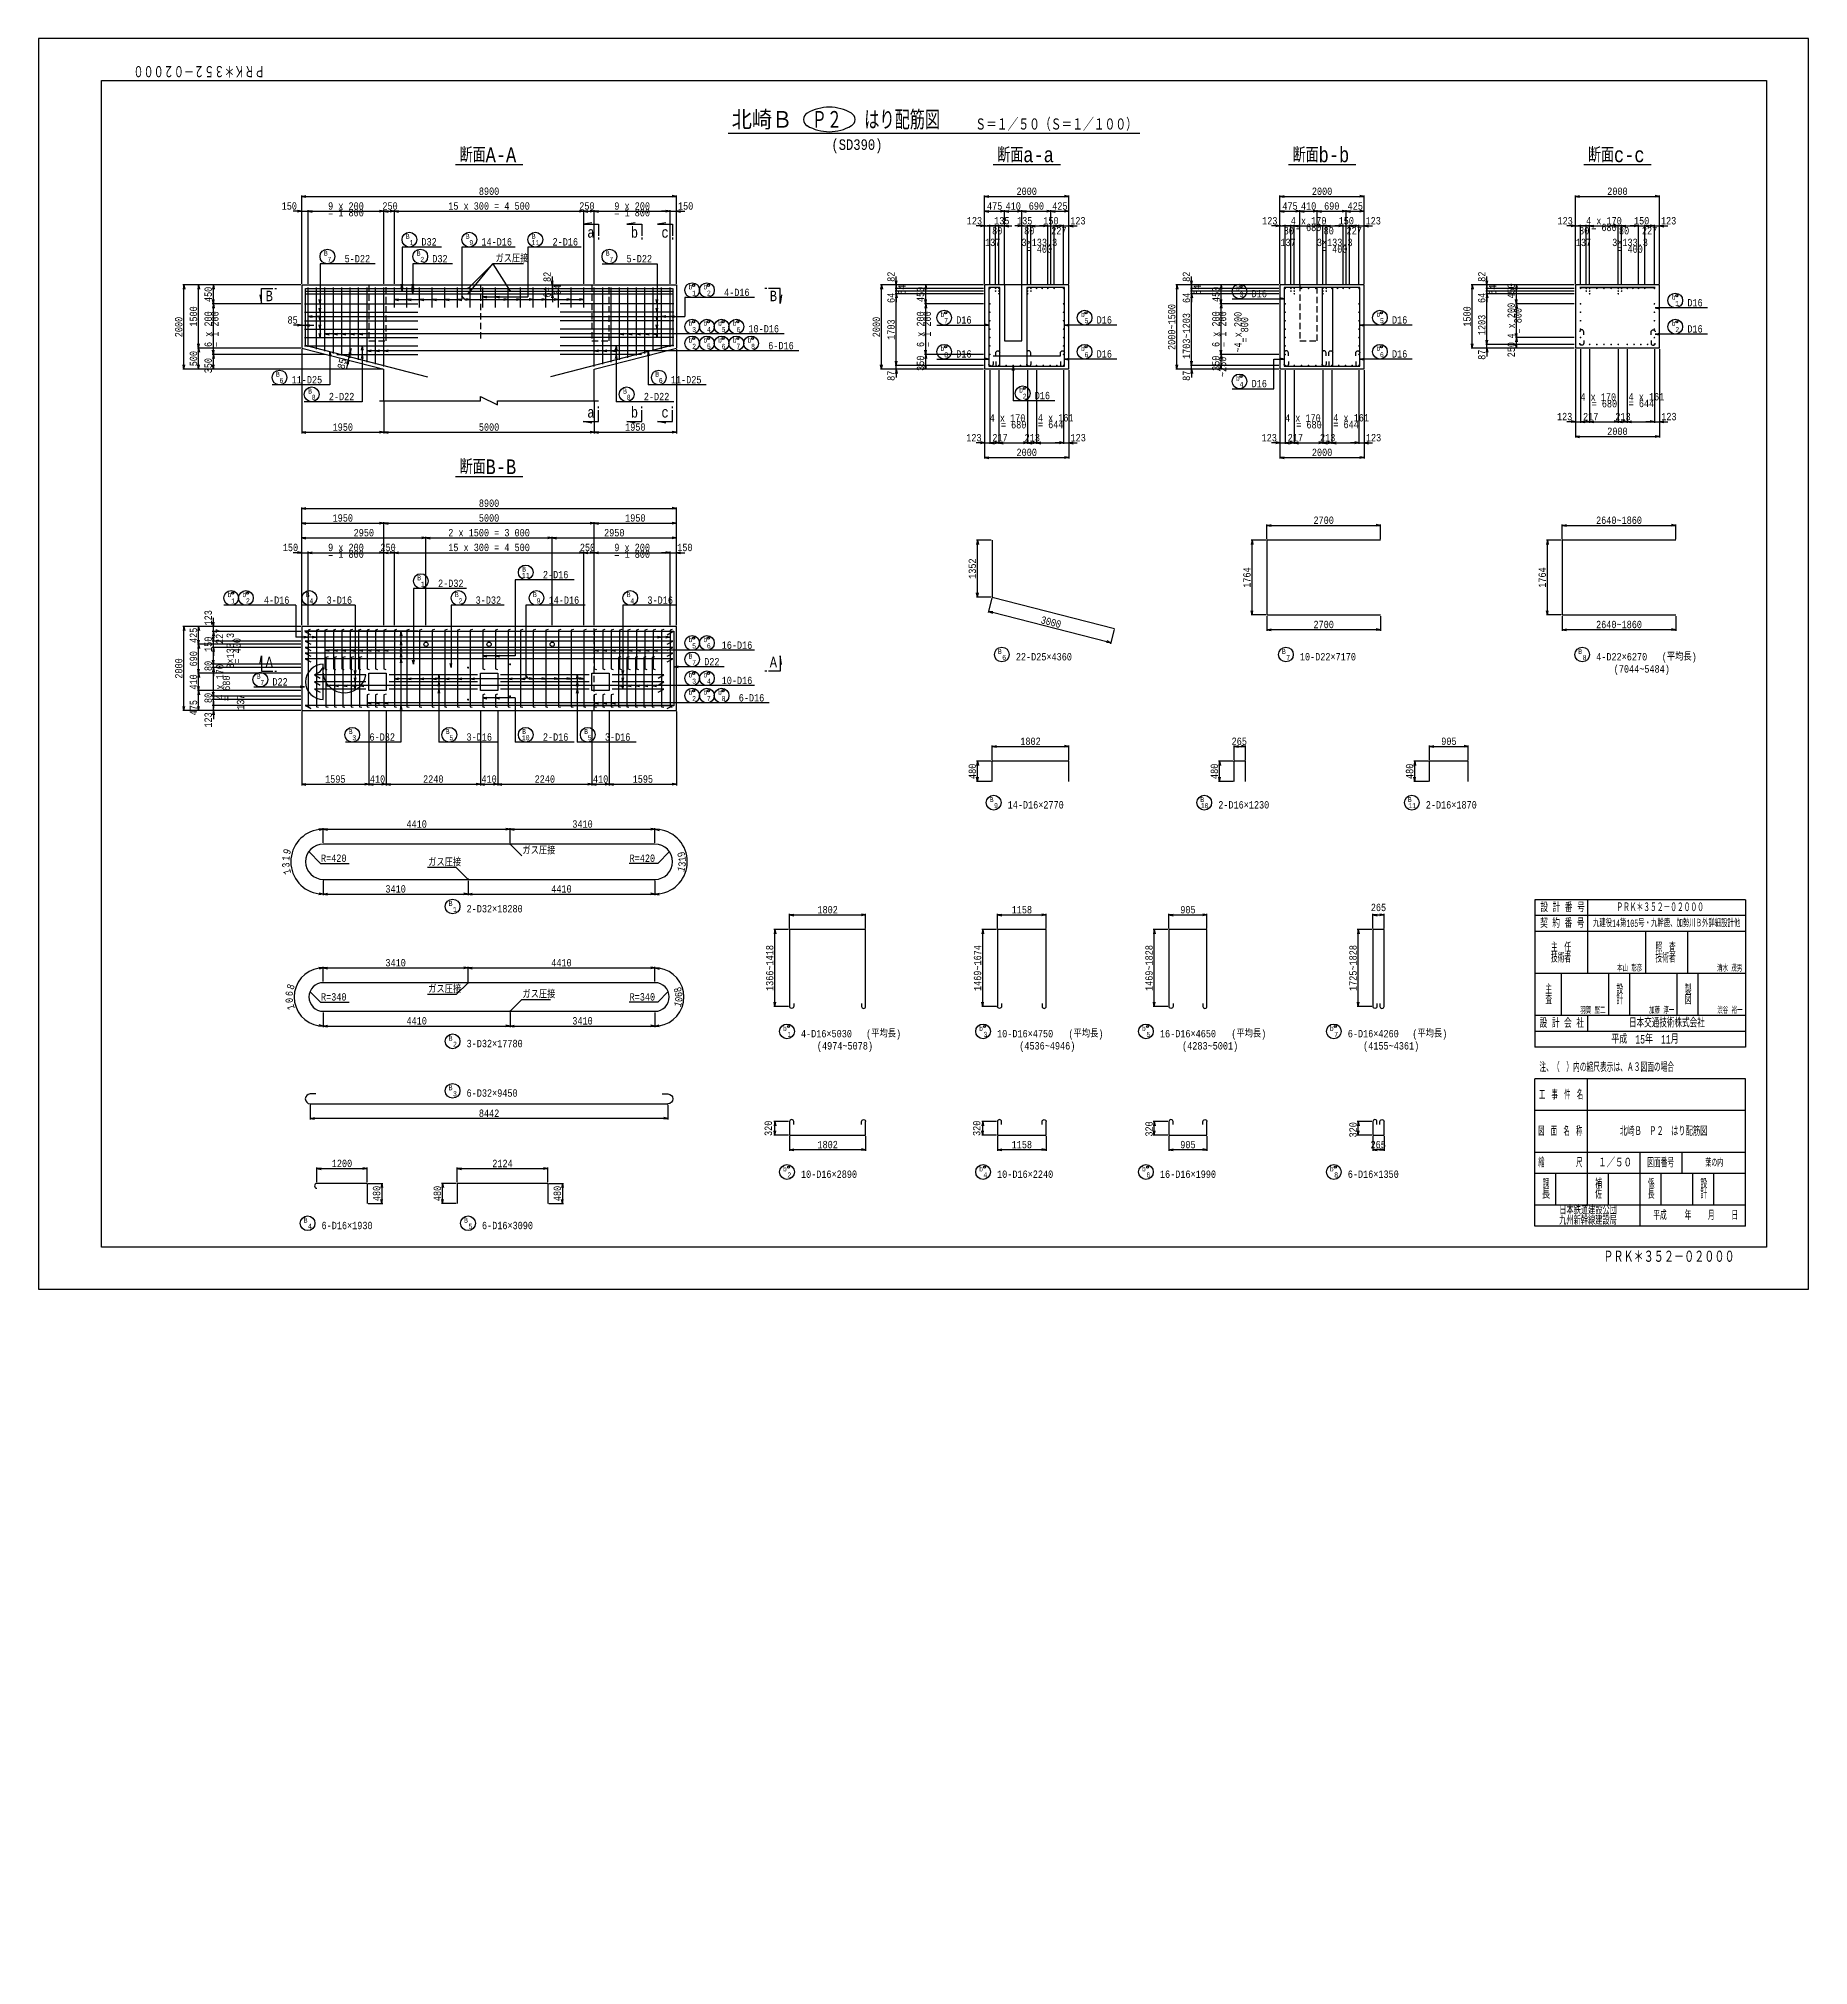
# Model space of a CAD drawing. Extents: x 0 to 42050, y -16055 to 29700.
import ezdxf
from ezdxf.enums import TextEntityAlignment as Align

# ---------------------------------------------------------------- set-up
doc = ezdxf.new("R2010")
doc.units = 0
doc.header["$LTSCALE"] = 300
doc.header["$MEASUREMENT"] = 0
doc.linetypes.add('DASHED', pattern=[0.75, 0.5, -0.25])
doc.layers.get('0').update_dxf_attribs({"linetype": 'CONTINUOUS'})
doc.layers.get('DEFPOINTS').update_dxf_attribs({"linetype": 'CONTINUOUS'})
for name, color, linetype in [('1002', 1, 'CONTINUOUS'), ('1006', 5, 'CONTINUOUS'), ('6', 7, 'CONTINUOUS'), ('LAYER0015', 7, 'CONTINUOUS'), ('ガス圧接', 4, 'CONTINUOUS'), ('スターラップ', 6, 'CONTINUOUS'), ('主筋', 3, 'CONTINUOUS'), ('引き出し線', 2, 'CONTINUOUS'), ('構造線', 7, 'CONTINUOUS'), ('配力筋', 4, 'CONTINUOUS')]:
    doc.layers.add(name, color=color, linetype=linetype)
doc.styles.get("Standard").update_dxf_attribs({"font": 'monotxt.shx', "width": 0.8, "bigfont": 'extfont.shx'})
doc.dimstyles.new('DIMST1_1', dxfattribs={"dimscale": 50, "dimtxt": 4, "dimasz": 2, "dimexe": 0.5, "dimexo": 0.5, "dimgap": 0.09, "dimtad": 0, "dimdec": 0, "dimzin": 0, "dimtxsty": 'STANDARD', "dimblk": 'ARROW_1', "dimblk1": 'ARROW_1', "dimblk2": 'ARROW_1', "dimcen": 1, "dimdle": 3, "dimclrd": 1, "dimclre": 1, "dimclrt": 3, "dimazin": 3, "dimtfac": 1, "dimtdec": 4, "dimtix": 1, "dimtmove": 0, "dimatfit": 3, "dimtvp": 0.7, "dimtolj": 1, "dimtzin": 0})

msp = doc.modelspace()

# ---------------------------------------------------------------- texts
at = {"color": 4, "width": 0.8}
for s, p in [('断面A-A', (10005.4, 26764.3)), ('断面a-a', (22778.7, 26764.3)), ('断面b-b', (29795.7, 26764.3)), ('断面c-c', (36812.6, 26764.3)), ('断面B-B', (10005.4, 19356.8))]:
    msp.add_text(s, height=350, dxfattribs=at).set_placement(p)
at = {"color": 6, "width": 0.8}
msp.add_text('~4 x 200 ', height=175, rotation=90, dxfattribs=at).set_placement((28582.2, 22242.4))
at = {"color": 6, "linetype": 'BYBLOCK', "char_height": 175, "attachment_point": 5}
for insert in [(22884.9, 25372.5), (23429.9, 25372.5)]:
    msp.add_mtext('\\A1;135', dxfattribs=dict(at, insert=insert))
at = {"layer": '1002', "color": 6, "width": 0.8}
for s, p in [('= 1 800', (7304.2, 25477.5)), ('= 1 800', (14104.2, 25477.5)), ('= 680', (30174.4, 25127.5)), ('= 680', (37191.4, 25127.5)), ('= 400', (23777.4, 24612.6)), ('= 400', (30794.4, 24612.6)), ('= 400', (37811.4, 24612.6)), ('= 680', (37200.6, 20942.4)), ('= 644', (38080.9, 20947.8)), ('= 680', (23166.7, 20442.4)), ('= 644', (24047, 20447.8)), ('= 680', (30183.6, 20442.4)), ('= 644', (31063.9, 20447.8)), ('= 1 800', (7304.2, 17370)), ('= 1 800', (14104.2, 17370))]:
    msp.add_text(s, height=175, dxfattribs=at).set_placement(p, align=Align.CENTER)
at = {"layer": '1002', "color": 3, "width": 0.8}
for s, p in [('a', (13037.4, 24970.9)), ('b', (14071, 24970.9)), ('c', (14798.6, 24970.9)), ('B', (5394.7, 23462.4)), ('B', (17372.2, 23462.4)), ('a', (13037.4, 20700)), ('b', (14071, 20700)), ('c', (14798.6, 20700)), ('A', (5394.7, 14769.2)), ('A', (17372.2, 14769.2))]:
    msp.add_text(s, height=250, dxfattribs=at).set_placement(p)
at = {"layer": '1002', "color": 6, "width": 0.8}
for s, rotation, p in [('= 1 200', 90, (4276.7, 22800)), ('= 1 200', 90, (21199.9, 22800)), ('= 1 200', 90, (28216.9, 22800)), ('= 800', 90, (28739.7, 22783.7)), ('= 800', 90, (35233.9, 23000)), ('~250', 90, (28216.9, 21904.4)), ('= 400', 90, (4802.2, 15162.5)), ('= 680', 90, (4550.8, 14271.8)), ('3', 95.20871, (5962.5, 10081)), ('1', 84.79129, (5962.5, 10227.1)), ('9', 74.37388, (5988.9, 10370.9)), ('9', 105.62612, (15352, 10352)), ('3', 84.79129, (15376.1, 10087.3)), ('1', 95.20871, (15376.1, 10220.8)), ('1', 105.62612, (5988.9, 9937.2)), ('1', 74.37388, (15352, 9956.1)), ('0', 95.81262, (6042.9, 6868.1)), ('6', 84.18738, (6042.9, 7015)), ('8', 72.56215, (6072.5, 7158.8)), ('8', 107.43785, (15269.1, 7137.8)), ('6', 95.81262, (15295.8, 7007.9)), ('0', 84.18738, (15295.8, 6875.2)), ('1', 107.43785, (6072.5, 6724.3)), ('1', 72.56215, (15269.1, 6745.3))]:
    msp.add_text(s, height=175, rotation=rotation, dxfattribs=at).set_placement(p, align=Align.CENTER)
at = {"layer": '6', "color": 6, "linetype": 'CONTINUOUS', "width": 0.8}
for s, height, p in [('(SD390)', 250, (18837.9, 27055.9)), ('B', 120, (22791.7, 15086.7)), ('22-D25×4360', 175, (23218.5, 14933.1)), ('B', 120, (29540, 15086.7)), ('10-D22×7170', 175, (29966.8, 14933.1)), ('B', 120, (36579.6, 15086.7)), ('4-D22×6270', 175, (37006.4, 14933.1)), ('(平均長)', 175, (38565, 14933.1)), ('(7044~5484)', 175, (37423.4, 14643.8)), ('B', 120, (22597.5, 11570.1)), ('14-D16×2770', 175, (23024.3, 11416.5)), ('B', 120, (27600.6, 11570.1)), ('2-D16×1230', 175, (28027.4, 11416.5)), ('B', 120, (32531.2, 11570.1)), ('2-D16×1870', 175, (32958, 11416.5)), ('B', 120, (9743.2, 9103.5)), ('2-D32×18280', 175, (10170, 8949.9)), ('B', 120, (9743.2, 5902.2)), ('b', 120, (17686.8, 6137.2)), ('4-D16×5030', 175, (18113.6, 5983.6)), ('(平均長)', 175, (19661.7, 5983.6)), ('b', 120, (22346.2, 6137.2)), ('10-D16×4750', 175, (22773, 5983.6)), ('(平均長)', 175, (24468.7, 5983.6)), ('b', 120, (26215.2, 6137.2)), ('16-D16×4650', 175, (26642, 5983.6)), ('(平均長)', 175, (28337.7, 5983.6)), ('b', 120, (30678.1, 6137.2)), ('6-D16×4260', 175, (31104.9, 5983.6)), ('(平均長)', 175, (32638.3, 5983.6)), ('3-D32×17780', 175, (10170, 5748.6)), ('(4974~5078)', 175, (18492.7, 5694.3)), ('(4536~4946)', 175, (23299.7, 5694.3)), ('(4283~5001)', 175, (27168.7, 5694.3)), ('(4155~4361)', 175, (31469.3, 5694.3)), ('B', 120, (9743.2, 4726.8)), ('6-D32×9450', 175, (10170, 4573.2)), ('b', 120, (17686.8, 2799.9)), ('10-D16×2890', 175, (18113.6, 2646.3)), ('b', 120, (22346.2, 2799.9)), ('10-D16×2240', 175, (22773, 2646.3)), ('b', 120, (26215.2, 2799.9)), ('16-D16×1990', 175, (26642, 2646.3)), ('b', 120, (30678.1, 2799.9)), ('6-D16×1350', 175, (31104.9, 2646.3)), ('B', 120, (6297.6, 1581.7)), ('6-D16×1930', 175, (6724.4, 1428.1)), ('B', 120, (10108.9, 1581.7)), ('6-D16×3090', 175, (10535.7, 1428.1))]:
    msp.add_text(s, height=height, dxfattribs=at).set_placement(p)
at = {"layer": 'LAYER0015', "color": 4, "width": 0.687225}
msp.add_text('ＰＲＫ＊３５２－０２０００', height=300, rotation=180, dxfattribs=at).set_placement((5375, 29075), (2255, 29075), align=Align.FIT)
at = {"layer": 'LAYER0015', "color": 3}
msp.add_text('北崎Ｂ', height=450, dxfattribs=at).set_placement((16468.5, 27540), (17908.5, 27540), align=Align.FIT)
for s, height, width, p, p2 in [('Ｐ２', 450, 0.827586, (18368.5, 27540), (19088.5, 27540)), ('はり配筋図', 450, 0.705882, (19618.5, 27540), (21418.5, 27540)), ('Ｓ＝１／５０（Ｓ＝１／１００）', 300, 0.747082, (22254.8, 27510), (26094.8, 27510))]:
    msp.add_text(s, height=height, dxfattribs=dict(at, width=width)).set_placement(p, p2, align=Align.FIT)
at = {"layer": 'LAYER0015', "color": 6}
for s, height, width, p, p2 in [('設 計 番 号', 200, 0.828947, (35683.3, 8962.5), (36733.3, 8962.5)), ('ＰＲＫ＊３５２－０２０００', 200, 0.687225, (37485.6, 8962.5), (39565.6, 8962.5)), ('契 約 番 号', 200, 0.828947, (35676.2, 8587.5), (36726.2, 8587.5)), ('九建役14第105号・九幹鹿、加勢川Ｂ外詳細設計他', 175, 0.696056, (36930.3, 8603.6), (40430.3, 8603.6)), ('技術者', 200, 0.72, (35930.7, 7762.5), (36410.7, 7762.5)), ('主\u3000任', 200, 0.72, (35930.7, 8012.5), (36410.7, 8012.5)), ('技術者', 200, 0.72, (38414.2, 7762.5), (38894.2, 7762.5)), ('照\u3000査', 200, 0.72, (38414.2, 8012.5), (38894.2, 8012.5)), ('本山 彰彦', 150, 0.779221, (37502.7, 7547.9), (38102.7, 7547.9)), ('清水 茂男', 150, 0.789474, (39877.7, 7547.9), (40477.7, 7547.9)), ('査', 200, 0.857143, (35799.9, 6769), (35959.9, 6769)), ('主', 200, 0.857143, (35799.9, 7015.7), (35959.9, 7015.7)), ('設', 200, 0.857143, (37487.4, 7015.7), (37647.4, 7015.7)), ('計', 200, 0.857143, (37487.4, 6769), (37647.4, 6769)), ('製', 200, 0.857143, (39112.4, 7015.7), (39272.4, 7015.7)), ('図', 200, 0.923077, (39112.4, 6769), (39272.4, 6769)), ('設 計 会 社', 200, 0.828947, (35664.9, 6212.5), (36714.9, 6212.5)), ('羽賀 堅二', 150, 0.779221, (36627.7, 6547.9), (37227.7, 6547.9)), ('日本交通技術株式会社', 200, 0.767045, (37786.3, 6222.4), (39586.3, 6222.4)), ('加藤 淳一', 150, 0.779221, (38261.1, 6547.9), (38861.1, 6547.9)), ('渋谷 裕一', 150, 0.789474, (39883.6, 6547.9), (40483.6, 6547.9)), ('平成\u300015年\u300011月', 200, 0.740741, (37367, 5835.5), (38967, 5835.5)), ('注、（\u3000）内の縮尺表示は、Ａ３図面の場合', 200, 0.674157, (35657.2, 5165.6), (38857.2, 5165.6)), ('工\u3000事\u3000件\u3000名', 200, 0.650826, (35645, 4510.8), (36695, 4510.8)), ('図\u3000面\u3000名\u3000称', 200, 0.645492, (35628.6, 3648), (36678.6, 3648)), ('北崎Ｂ\u3000Ｐ２\u3000はり配筋図', 200, 0.739336, (37570.1, 3648), (39650.1, 3648)), ('縮\u3000\u3000\u3000\u3000\u3000尺', 200, 0.645492, (35628.6, 2900), (36678.6, 2900)), ('１／５０', 200, 0.923077, (37055.3, 2900), (37855.3, 2900)), ('図面番号', 200, 0.705882, (38218.2, 2900), (38858.2, 2900)), ('葉の内', 175, 0.734694, (39601.8, 2912.5), (40021.8, 2912.5)), ('長', 200, 1.071429, (35714.1, 2154.6), (35914.1, 2154.6)), ('課', 200, 0.857143, (35734.1, 2401.3), (35894.1, 2401.3)), ('佐', 200, 0.857143, (36984.1, 2154.6), (37144.1, 2154.6)), ('補', 200, 0.857143, (36984.1, 2401.3), (37144.1, 2401.3)), ('係', 200, 0.857143, (38234.1, 2401.3), (38394.1, 2401.3)), ('長', 200, 0.857143, (38234.1, 2154.6), (38394.1, 2154.6)), ('設', 200, 0.857143, (39484.1, 2401.3), (39644.1, 2401.3)), ('計', 200, 0.857143, (39484.1, 2154.6), (39644.1, 2154.6)), ('日本鉄道建設公団', 190, 0.776978, (36130.2, 1782.7), (37498.2, 1782.7)), ('平成', 200, 0.75, (38362, 1650), (38682, 1650)), ('年', 200, 0.857143, (39106.8, 1650), (39266.8, 1650)), ('九州新幹線建設局', 190, 0.771429, (36128.7, 1536.5), (37496.7, 1536.5))]:
    msp.add_text(s, height=height, dxfattribs=dict(at, width=width)).set_placement(p, p2, align=Align.FIT)
for s, p, p2 in [('月', (39661.8, 1650), (39821.8, 1650)), ('日', (40216.8, 1650), (40376.8, 1650))]:
    msp.add_text(s, height=200, dxfattribs=at).set_placement(p, p2, align=Align.FIT)
at = {"layer": 'LAYER0015', "color": 4, "width": 0.687225}
msp.add_text('ＰＲＫ＊３５２－０２０００', height=300, dxfattribs=at).set_placement((37175, 625), (40295, 625), align=Align.FIT)
at = {"layer": '引き出し線', "color": 6, "linetype": 'CONTINUOUS', "width": 0.8}
for s, p in [('B', (8724.8, 24943.4)), ('B', (10148.8, 24943.4)), ('B', (11717.8, 24943.4)), ('B', (6778.6, 24543.4)), ('B', (8982.8, 24543.4)), ('B', (13476.4, 24543.4)), ('b', (15443, 23743.4)), ('b', (15793, 23743.4)), ('b', (28447.4, 23713.7)), ('b', (38800.2, 23497.8)), ('b', (15443, 22879.6)), ('b', (15793, 22879.6)), ('b', (16143, 22879.6)), ('b', (16493, 22879.6)), ('b', (21430.5, 23089.9)), ('b', (24766.3, 23089.9)), ('b', (31783.3, 23089.9)), ('b', (38800.2, 22876.5)), ('b', (15443, 22479.6)), ('b', (15793, 22479.6)), ('b', (16143, 22479.6)), ('b', (16493, 22479.6)), ('b', (16843, 22479.6)), ('b', (21430.5, 22281.9)), ('b', (24766.3, 22281.9)), ('b', (31783.3, 22281.9)), ('B', (5639.4, 21669.5)), ('B', (14651, 21669.5)), ('b', (28447.4, 21576.7)), ('B', (6403.6, 21269.5)), ('B', (13886.8, 21269.5)), ('b', (23295.1, 21293.4)), ('B', (8997.9, 16835.9)), ('B', (11488.8, 17041.3)), ('b', (4491, 16435.9)), ('b', (4841, 16435.9)), ('B', (6350.1, 16435.9)), ('B', (9891.1, 16435.9)), ('B', (11745.4, 16435.9)), ('B', (13972.5, 16435.9)), ('b', (15443, 15367.3)), ('b', (15793, 15367.3)), ('B', (15443, 14974.8)), ('b', (15443, 14529)), ('b', (15793, 14529)), ('B', (5183.8, 14495.7)), ('b', (15443, 14116.6)), ('b', (15793, 14116.6)), ('b', (16143, 14116.6)), ('B', (7369, 13185.9)), ('B', (9673.6, 13185.9)), ('B', (11488.8, 13185.9)), ('B', (12962.6, 13185.9))]:
    msp.add_text(s, height=120, dxfattribs=at).set_placement(p)
for s, p in [('1', (8903, 24794.8)), ('9', (10327, 24794.8)), ('11', (11896, 24794.8)), ('7', (6956.8, 24394.8)), ('2', (9161.1, 24394.8)), ('7', (13654.6, 24394.8)), ('1', (15621.2, 23594.8)), ('2', (15971.2, 23594.8)), ('3', (28625.7, 23565.2)), ('1', (38978.4, 23349.2)), ('7', (21608.7, 22941.4)), ('5', (24944.5, 22941.4)), ('5', (31961.5, 22941.4)), ('3', (15621.2, 22731)), ('2', (15621.2, 22331)), ('4', (15971.2, 22731)), ('5', (15971.2, 22331)), ('5', (16321.2, 22731)), ('6', (16321.2, 22331)), ('6', (16671.2, 22731)), ('7', (16671.2, 22331)), ('8', (17021.2, 22331)), ('2', (38978.4, 22728)), ('8', (21608.7, 22133.4)), ('6', (24944.5, 22133.4)), ('6', (31961.5, 22133.4)), ('6', (5817.6, 21520.9)), ('6', (14829.2, 21520.9)), ('4', (28625.7, 21428.2)), ('8', (6581.8, 21120.9)), ('8', (14065, 21120.9)), ('2', (23473.3, 21144.8)), ('11', (11667, 16892.7)), ('1', (9176.1, 16687.3)), ('1', (4669.2, 16287.3)), ('2', (5019.2, 16287.3)), ('4', (6528.3, 16287.3)), ('2', (10069.3, 16287.3)), ('9', (11923.6, 16287.3)), ('4', (14150.7, 16287.3)), ('5', (15621.2, 15218.8)), ('6', (15971.2, 15218.8)), ('7', (15621.2, 14826.3)), ('6', (22987.7, 14943)), ('7', (29736, 14943)), ('8', (36775.6, 14943)), ('7', (5362, 14347.2)), ('3', (15621.2, 14380.5)), ('4', (15971.2, 14380.5)), ('2', (15621.2, 13968.1)), ('7', (15971.2, 13968.1)), ('8', (16321.2, 13968.1)), ('3', (7547.2, 13037.3)), ('5', (9851.9, 13037.3)), ('10', (11667, 13037.3)), ('5', (13140.8, 13037.3)), ('9', (22793.5, 11426.3)), ('10', (27796.6, 11426.3)), ('11', (32727.2, 11426.3)), ('1', (9939.3, 8959.7)), ('1', (17882.9, 5993.4)), ('3', (22542.3, 5993.4)), ('5', (26411.3, 5993.4)), ('7', (30874.2, 5993.4)), ('2', (9939.3, 5758.5)), ('3', (9939.3, 4583)), ('2', (17882.9, 2656.2)), ('4', (22542.3, 2656.2)), ('6', (26411.3, 2656.2)), ('8', (30874.2, 2656.2)), ('4', (6493.6, 1438)), ('5', (10304.9, 1438))]:
    msp.add_text(s, height=120, dxfattribs=at).set_placement(p, align=Align.RIGHT)
for s, p in [('D32', (9097.3, 24785)), ('14-D16', (10521.3, 24785)), (' 2-D16', (12090.3, 24785)), (' 5-D22', (7151, 24385)), ('D32', (9355.3, 24385)), ('ガス圧接', (10854.8, 24385)), (' 5-D22', (13848.8, 24385)), (' 4-D16', (16165.4, 23585)), ('D16', (28819.9, 23555.3)), ('D16', (39172.7, 23339.4)), ('10-D16', (16865.4, 22721.1)), ('D16', (21802.9, 22931.5)), ('D16', (25138.7, 22931.5)), ('D16', (32155.7, 22931.5)), ('D16', (39172.7, 22718.1)), (' 6-D16', (17215.4, 22321.1)), ('D16', (21802.9, 22123.5)), ('D16', (25138.7, 22123.5)), ('D16', (32155.7, 22123.5)), ('11-D25', (6011.8, 21511.1)), ('11-D25', (15023.4, 21511.1)), ('D16', (28819.9, 21418.3)), (' 2-D22', (6776, 21111.1)), (' 2-D22', (14259.2, 21111.1)), ('D16', (23667.5, 21135)), (' 2-D16', (11861.3, 16882.9)), (' 2-D32', (9370.4, 16677.5)), ('4-D16', (5354.5, 16277.5)), (' 3-D16', (6722.5, 16277.5)), (' 3-D32', (10263.5, 16277.5)), ('14-D16', (12117.9, 16277.5)), (' 3-D16', (14344.9, 16277.5)), (' 16-D16', (16109.1, 15208.9)), ('D22', (15815.4, 14816.4)), ('D22', (5556.2, 14337.3)), (' 10-D16', (16109.1, 14370.6)), ('6-D16', (16635.8, 13958.2)), (' 6-D32', (7741.4, 13027.5)), (' 3-D16', (10046.1, 13027.5)), (' 2-D16', (11861.3, 13027.5)), (' 3-D16', (13335, 13027.5)), ('R=420', (6710.6, 10149.3)), ('ガス圧接', (9257.7, 10048)), ('ガス圧接', (11495.8, 10330.1)), ('R=420', (14042.2, 10149.3)), ('R=340', (6710.6, 6856.8)), ('ガス圧接', (9257.7, 7037.6)), ('ガス圧接', (11495.8, 6915.5)), ('R=340', (14042.2, 6856.8))]:
    msp.add_text(s, height=175, rotation=359.99966, dxfattribs=at).set_placement(p)

# ---------------------------------------------------------------- blocks, each defined once
blk = doc.blocks.new('GROUP_2')
at = {"layer": 'LAYER0015', "color": 2, "linetype": 'CONTINUOUS'}
for centre, radius, start, end in [((-4746, 24605), 342, 120.43404, 239.56596), ((-3863, 23103), 2084, 59.56596, 120.43404), ((-2981, 24605), 342, 300.43404, 419.56596), ((-3863, 26108), 2084, 239.56596, 300.43404)]:
    blk.add_arc(centre, radius, start, end, dxfattribs=at)
blk = doc.blocks.new('GROUP_1')
at = {"layer": 'LAYER0015', "color": 1, "linetype": 'CONTINUOUS'}
for p, q in [((-39050, 27700), (40050, 27700)), ((-39050, -27700), (-39050, 27700)), ((40050, 27700), (40050, -27700)), ((40050, -27700), (-39050, -27700))]:
    blk.add_line(p, q, dxfattribs=at)
blk = doc.blocks.new('ARROW_1')
at = {"color": 0}
for p, q in [((0, 0), (-1, 0.2)), ((0, 0), (-1, -0.2)), ((-1, 0), (0, 0))]:
    blk.add_line(p, q, dxfattribs=at)
blk = doc.blocks.new('*D14')
at = {"color": 2, "linetype": 'BYBLOCK'}
for p, q in [((6229, 23850), (3429, 23850)), ((3454, 21950), (3454, 23750)), ((8179, 21850), (3429, 21850))]:
    blk.add_line(p, q, dxfattribs=at)
at = {"layer": 'DEFPOINTS', "color": 0, "linetype": 'BYBLOCK'}
for p in [(3454, 23850), (6254, 23850), (8204, 21850)]:
    blk.add_point(p, dxfattribs=at)
at = {"color": 2, "linetype": 'BYBLOCK', "xscale": 100, "yscale": 100, "zscale": 100}
for p, rotation in [((3454, 23850), 90), ((3454, 21850), 270)]:
    blk.add_blockref('ARROW_1', p, dxfattribs=dict(at, rotation=rotation))
at = {"color": 6, "linetype": 'BYBLOCK', "insert": (3332, 22850), "char_height": 175, "attachment_point": 5, "rotation": 90}
blk.add_mtext('\\A1;2000', dxfattribs=at)
blk = doc.blocks.new('*D15')
at = {"color": 2, "linetype": 'BYBLOCK'}
for p, q in [((6229, 22350), (3779, 22350)), ((3804, 21950), (3804, 22250))]:
    blk.add_line(p, q, dxfattribs=at)
at = {"layer": 'DEFPOINTS', "color": 0, "linetype": 'BYBLOCK'}
for p in [(3804, 22350), (6254, 22350), (3804, 21850)]:
    blk.add_point(p, dxfattribs=at)
at = {"color": 2, "linetype": 'BYBLOCK', "xscale": 100, "yscale": 100, "zscale": 100}
for p, rotation in [((3804, 22350), 90), ((3804, 21850), 270)]:
    blk.add_blockref('ARROW_1', p, dxfattribs=dict(at, rotation=rotation))
at = {"color": 6, "linetype": 'BYBLOCK', "insert": (3682, 22100), "char_height": 175, "attachment_point": 5, "rotation": 90}
blk.add_mtext('\\A1;500', dxfattribs=at)
blk = doc.blocks.new('*D16')
at = {"color": 2, "linetype": 'BYBLOCK'}
blk.add_line((3804, 22450), (3804, 23750), dxfattribs=at)
at = {"layer": 'DEFPOINTS', "color": 0, "linetype": 'BYBLOCK'}
for p in [(3804, 23850), (3804, 23850), (6254, 22350)]:
    blk.add_point(p, dxfattribs=at)
at = {"color": 2, "linetype": 'BYBLOCK', "xscale": 100, "yscale": 100, "zscale": 100}
for p, rotation in [((3804, 23850), 90), ((3804, 22350), 270)]:
    blk.add_blockref('ARROW_1', p, dxfattribs=dict(at, rotation=rotation))
at = {"color": 6, "linetype": 'BYBLOCK', "insert": (3682, 23100), "char_height": 175, "attachment_point": 5, "rotation": 90}
blk.add_mtext('\\A1;1500', dxfattribs=at)
blk = doc.blocks.new('*D17')
at = {"color": 2, "linetype": 'BYBLOCK'}
for p, q in [((6814, 22200), (4129, 22200)), ((4154, 21950), (4154, 22100))]:
    blk.add_line(p, q, dxfattribs=at)
at = {"layer": 'DEFPOINTS', "color": 0, "linetype": 'BYBLOCK'}
for p in [(4154, 22200), (6839, 22200), (4154, 21850)]:
    blk.add_point(p, dxfattribs=at)
at = {"color": 2, "linetype": 'BYBLOCK', "xscale": 100, "yscale": 100, "zscale": 100}
for p, rotation in [((4154, 22200), 90), ((4154, 21850), 270)]:
    blk.add_blockref('ARROW_1', p, dxfattribs=dict(at, rotation=rotation))
at = {"color": 6, "linetype": 'BYBLOCK', "insert": (4032, 21932), "char_height": 175, "attachment_point": 5, "rotation": 90}
blk.add_mtext('\\A1;350', dxfattribs=at)
blk = doc.blocks.new('*D18')
at = {"color": 2, "linetype": 'BYBLOCK'}
for p, q in [((6229, 23400), (4129, 23400)), ((4154, 22300), (4154, 23300))]:
    blk.add_line(p, q, dxfattribs=at)
at = {"layer": 'DEFPOINTS', "color": 0, "linetype": 'BYBLOCK'}
for p in [(4154, 23400), (6254, 23400), (6839, 22200)]:
    blk.add_point(p, dxfattribs=at)
at = {"color": 2, "linetype": 'BYBLOCK', "xscale": 100, "yscale": 100, "zscale": 100}
for p, rotation in [((4154, 23400), 90), ((4154, 22200), 270)]:
    blk.add_blockref('ARROW_1', p, dxfattribs=dict(at, rotation=rotation))
at = {"color": 6, "linetype": 'BYBLOCK', "insert": (4032, 22800), "char_height": 175, "attachment_point": 5, "rotation": 90}
blk.add_mtext('\\A1;6 x 200 ', dxfattribs=at)
blk = doc.blocks.new('*D19')
at = {"color": 2, "linetype": 'BYBLOCK'}
blk.add_line((4154, 23500), (4154, 23750), dxfattribs=at)
at = {"layer": 'DEFPOINTS', "color": 0, "linetype": 'BYBLOCK'}
for p in [(4154, 23850), (4154, 23850), (6254, 23400)]:
    blk.add_point(p, dxfattribs=at)
at = {"color": 2, "linetype": 'BYBLOCK', "xscale": 100, "yscale": 100, "zscale": 100}
for p, rotation in [((4154, 23850), 90), ((4154, 23400), 270)]:
    blk.add_blockref('ARROW_1', p, dxfattribs=dict(at, rotation=rotation))
at = {"color": 6, "linetype": 'BYBLOCK', "insert": (4032, 23625), "char_height": 175, "attachment_point": 5, "rotation": 90}
blk.add_mtext('\\A1;450', dxfattribs=at)
blk = doc.blocks.new('*D20')
at = {"color": 2, "linetype": 'BYBLOCK'}
for p, q in [((9227, 22265), (9227, 24365)), ((9327, 24340), (18027, 24340)), ((18127, 22265), (18127, 24365))]:
    blk.add_line(p, q, dxfattribs=at)
at = {"layer": 'DEFPOINTS', "color": 0, "linetype": 'BYBLOCK'}
for p in [(18127, 24340), (9227, 22240), (18127, 22240)]:
    blk.add_point(p, dxfattribs=at)
at = {"color": 2, "linetype": 'BYBLOCK', "xscale": 100, "yscale": 100, "zscale": 100, "rotation": 180}
blk.add_blockref('ARROW_1', (9227, 24340), dxfattribs=at)
at = {"color": 2, "linetype": 'BYBLOCK', "xscale": 100, "yscale": 100, "zscale": 100}
blk.add_blockref('ARROW_1', (18127, 24340), dxfattribs=at)
at = {"color": 6, "linetype": 'BYBLOCK', "insert": (13677, 24463), "char_height": 175, "attachment_point": 5}
blk.add_mtext('\\A1;8900', dxfattribs=at)
blk = doc.blocks.new('*D21')
at = {"color": 2, "linetype": 'BYBLOCK'}
for p, q in [((9127, 23990), (9027, 23990)), ((9227, 23990), (9377, 23990)), ((9227, 23990), (9377, 23990)), ((9377, 22265), (9377, 24015)), ((9477, 23990), (9577, 23990))]:
    blk.add_line(p, q, dxfattribs=at)
at = {"layer": 'DEFPOINTS', "color": 0, "linetype": 'BYBLOCK'}
for p in [(9227, 23990), (9377, 23990), (9377, 22240)]:
    blk.add_point(p, dxfattribs=at)
at = {"color": 2, "linetype": 'BYBLOCK', "xscale": 100, "yscale": 100, "zscale": 100}
blk.add_blockref('ARROW_1', (9227, 23990), dxfattribs=at)
at = {"color": 2, "linetype": 'BYBLOCK', "xscale": 100, "yscale": 100, "zscale": 100, "rotation": 180}
blk.add_blockref('ARROW_1', (9377, 23990), dxfattribs=at)
at = {"color": 6, "linetype": 'BYBLOCK', "insert": (8931, 24113), "char_height": 175, "attachment_point": 5}
blk.add_mtext('\\A1;150', dxfattribs=at)
blk = doc.blocks.new('*D22')
at = {"color": 2, "linetype": 'BYBLOCK'}
for p, q in [((8204, 23875), (8204, 25625)), ((6504, 25600), (8104, 25600))]:
    blk.add_line(p, q, dxfattribs=at)
at = {"layer": 'DEFPOINTS', "color": 0, "linetype": 'BYBLOCK'}
for p in [(8204, 25600), (6404, 23850), (8204, 23850)]:
    blk.add_point(p, dxfattribs=at)
at = {"color": 2, "linetype": 'BYBLOCK', "xscale": 100, "yscale": 100, "zscale": 100, "rotation": 180}
blk.add_blockref('ARROW_1', (6404, 25600), dxfattribs=at)
at = {"color": 2, "linetype": 'BYBLOCK', "xscale": 100, "yscale": 100, "zscale": 100}
blk.add_blockref('ARROW_1', (8204, 25600), dxfattribs=at)
at = {"color": 6, "linetype": 'BYBLOCK', "insert": (7304, 25722), "char_height": 175, "attachment_point": 5}
blk.add_mtext('\\A1;9 x 200 ', dxfattribs=at)
blk = doc.blocks.new('*D23')
at = {"color": 2, "linetype": 'BYBLOCK'}
for p, q in [((11277, 23990), (11327, 23990)), ((11427, 22265), (11427, 24015))]:
    blk.add_line(p, q, dxfattribs=at)
at = {"layer": 'DEFPOINTS', "color": 0, "linetype": 'BYBLOCK'}
for p in [(11427, 23990), (11177, 22240), (11427, 22240)]:
    blk.add_point(p, dxfattribs=at)
at = {"color": 2, "linetype": 'BYBLOCK', "xscale": 100, "yscale": 100, "zscale": 100, "rotation": 180}
blk.add_blockref('ARROW_1', (11177, 23990), dxfattribs=at)
at = {"color": 2, "linetype": 'BYBLOCK', "xscale": 100, "yscale": 100, "zscale": 100}
blk.add_blockref('ARROW_1', (11427, 23990), dxfattribs=at)
at = {"color": 6, "linetype": 'BYBLOCK', "insert": (11325, 24113), "char_height": 175, "attachment_point": 5}
blk.add_mtext('\\A1;250', dxfattribs=at)
blk = doc.blocks.new('*D24')
at = {"color": 2, "linetype": 'BYBLOCK'}
for p, q in [((11527, 23990), (15827, 23990)), ((15927, 22265), (15927, 24015))]:
    blk.add_line(p, q, dxfattribs=at)
at = {"layer": 'DEFPOINTS', "color": 0, "linetype": 'BYBLOCK'}
for p in [(15927, 23990), (11427, 22240), (15927, 22240)]:
    blk.add_point(p, dxfattribs=at)
at = {"color": 2, "linetype": 'BYBLOCK', "xscale": 100, "yscale": 100, "zscale": 100, "rotation": 180}
blk.add_blockref('ARROW_1', (11427, 23990), dxfattribs=at)
at = {"color": 2, "linetype": 'BYBLOCK', "xscale": 100, "yscale": 100, "zscale": 100}
blk.add_blockref('ARROW_1', (15927, 23990), dxfattribs=at)
at = {"color": 6, "linetype": 'BYBLOCK', "insert": (13677, 24113), "char_height": 175, "attachment_point": 5}
blk.add_mtext('\\A1;15 x 300 = 4 500', dxfattribs=at)
blk = doc.blocks.new('*D25')
at = {"color": 2, "linetype": 'BYBLOCK'}
for p, q in [((16027, 23990), (16077, 23990)), ((16177, 22265), (16177, 24015))]:
    blk.add_line(p, q, dxfattribs=at)
at = {"layer": 'DEFPOINTS', "color": 0, "linetype": 'BYBLOCK'}
for p in [(16177, 23990), (15927, 22240), (16177, 22240)]:
    blk.add_point(p, dxfattribs=at)
at = {"color": 2, "linetype": 'BYBLOCK', "xscale": 100, "yscale": 100, "zscale": 100, "rotation": 180}
blk.add_blockref('ARROW_1', (15927, 23990), dxfattribs=at)
at = {"color": 2, "linetype": 'BYBLOCK', "xscale": 100, "yscale": 100, "zscale": 100}
blk.add_blockref('ARROW_1', (16177, 23990), dxfattribs=at)
at = {"color": 6, "linetype": 'BYBLOCK', "insert": (16002, 24113), "char_height": 175, "attachment_point": 5}
blk.add_mtext('\\A1;250', dxfattribs=at)
blk = doc.blocks.new('*D26')
at = {"color": 2, "linetype": 'BYBLOCK'}
for p, q in [((15004, 23875), (15004, 25625)), ((13304, 25600), (14904, 25600))]:
    blk.add_line(p, q, dxfattribs=at)
at = {"layer": 'DEFPOINTS', "color": 0, "linetype": 'BYBLOCK'}
for p in [(15004, 25600), (13204, 23850), (15004, 23850)]:
    blk.add_point(p, dxfattribs=at)
at = {"color": 2, "linetype": 'BYBLOCK', "xscale": 100, "yscale": 100, "zscale": 100, "rotation": 180}
blk.add_blockref('ARROW_1', (13204, 25600), dxfattribs=at)
at = {"color": 2, "linetype": 'BYBLOCK', "xscale": 100, "yscale": 100, "zscale": 100}
blk.add_blockref('ARROW_1', (15004, 25600), dxfattribs=at)
at = {"color": 6, "linetype": 'BYBLOCK', "insert": (14104, 25722), "char_height": 175, "attachment_point": 5}
blk.add_mtext('\\A1;9 x 200 ', dxfattribs=at)
blk = doc.blocks.new('*D27')
at = {"color": 2, "linetype": 'BYBLOCK'}
for p, q in [((17877, 23990), (17777, 23990)), ((17977, 23990), (18127, 23990)), ((17977, 23990), (18127, 23990)), ((18227, 23990), (18327, 23990))]:
    blk.add_line(p, q, dxfattribs=at)
at = {"layer": 'DEFPOINTS', "color": 0, "linetype": 'BYBLOCK'}
for p in [(18127, 23990), (18127, 23990), (17977, 22240)]:
    blk.add_point(p, dxfattribs=at)
at = {"color": 2, "linetype": 'BYBLOCK', "xscale": 100, "yscale": 100, "zscale": 100}
blk.add_blockref('ARROW_1', (17977, 23990), dxfattribs=at)
at = {"color": 2, "linetype": 'BYBLOCK', "xscale": 100, "yscale": 100, "zscale": 100, "rotation": 180}
blk.add_blockref('ARROW_1', (18127, 23990), dxfattribs=at)
at = {"color": 6, "linetype": 'BYBLOCK', "insert": (18347, 24113), "char_height": 175, "attachment_point": 5}
blk.add_mtext('\\A1;150', dxfattribs=at)
blk = doc.blocks.new('*D28')
at = {"color": 2, "linetype": 'BYBLOCK'}
for p, q in [((9227, 20715), (9227, 18715)), ((11177, 19465), (11177, 18715)), ((9327, 18740), (11077, 18740))]:
    blk.add_line(p, q, dxfattribs=at)
at = {"layer": 'DEFPOINTS', "color": 0, "linetype": 'BYBLOCK'}
for p in [(9227, 20740), (11177, 19490), (11177, 18740)]:
    blk.add_point(p, dxfattribs=at)
at = {"color": 2, "linetype": 'BYBLOCK', "xscale": 100, "yscale": 100, "zscale": 100, "rotation": 180}
blk.add_blockref('ARROW_1', (9227, 18740), dxfattribs=at)
at = {"color": 2, "linetype": 'BYBLOCK', "xscale": 100, "yscale": 100, "zscale": 100}
blk.add_blockref('ARROW_1', (11177, 18740), dxfattribs=at)
at = {"color": 6, "linetype": 'BYBLOCK', "insert": (10202, 18863), "char_height": 175, "attachment_point": 5}
blk.add_mtext('\\A1;1950', dxfattribs=at)
blk = doc.blocks.new('*D29')
at = {"color": 2, "linetype": 'BYBLOCK'}
for p, q in [((16177, 19465), (16177, 18715)), ((11277, 18740), (16077, 18740))]:
    blk.add_line(p, q, dxfattribs=at)
at = {"layer": 'DEFPOINTS', "color": 0, "linetype": 'BYBLOCK'}
for p in [(16177, 19490), (11177, 18740), (16177, 18740)]:
    blk.add_point(p, dxfattribs=at)
at = {"color": 2, "linetype": 'BYBLOCK', "xscale": 100, "yscale": 100, "zscale": 100, "rotation": 180}
blk.add_blockref('ARROW_1', (11177, 18740), dxfattribs=at)
at = {"color": 2, "linetype": 'BYBLOCK', "xscale": 100, "yscale": 100, "zscale": 100}
blk.add_blockref('ARROW_1', (16177, 18740), dxfattribs=at)
at = {"color": 6, "linetype": 'BYBLOCK', "insert": (13677, 18863), "char_height": 175, "attachment_point": 5}
blk.add_mtext('\\A1;5000', dxfattribs=at)
blk = doc.blocks.new('*D30')
at = {"color": 2, "linetype": 'BYBLOCK'}
for p, q in [((18127, 20715), (18127, 18715)), ((16277, 18740), (18027, 18740))]:
    blk.add_line(p, q, dxfattribs=at)
at = {"layer": 'DEFPOINTS', "color": 0, "linetype": 'BYBLOCK'}
for p in [(18127, 20740), (16177, 19490), (18127, 18740)]:
    blk.add_point(p, dxfattribs=at)
at = {"color": 2, "linetype": 'BYBLOCK', "xscale": 100, "yscale": 100, "zscale": 100, "rotation": 180}
blk.add_blockref('ARROW_1', (16177, 18740), dxfattribs=at)
at = {"color": 2, "linetype": 'BYBLOCK', "xscale": 100, "yscale": 100, "zscale": 100}
blk.add_blockref('ARROW_1', (18127, 18740), dxfattribs=at)
at = {"color": 6, "linetype": 'BYBLOCK', "insert": (17152, 18863), "char_height": 175, "attachment_point": 5}
blk.add_mtext('\\A1;1950', dxfattribs=at)
blk = doc.blocks.new('DOT1')
at = {"const_width": 0.5}
blk.add_lwpolyline([(-0.25, 0, 1), (0.25, 0, 1)], format="xyb", close=True, dxfattribs=at)
blk = doc.blocks.new('*D31')
at = {"color": 2, "linetype": 'BYBLOCK'}
for p, q in [((9227, 14157), (9227, 16957)), ((9327, 16932), (18027, 16932)), ((18127, 14157), (18127, 16957))]:
    blk.add_line(p, q, dxfattribs=at)
at = {"layer": 'DEFPOINTS', "color": 0, "linetype": 'BYBLOCK'}
for p in [(18127, 16932), (9227, 14132), (18127, 14132)]:
    blk.add_point(p, dxfattribs=at)
at = {"color": 2, "linetype": 'BYBLOCK', "xscale": 100, "yscale": 100, "zscale": 100, "rotation": 180}
blk.add_blockref('ARROW_1', (9227, 16932), dxfattribs=at)
at = {"color": 2, "linetype": 'BYBLOCK', "xscale": 100, "yscale": 100, "zscale": 100}
blk.add_blockref('ARROW_1', (18127, 16932), dxfattribs=at)
at = {"color": 6, "linetype": 'BYBLOCK', "insert": (13677, 17055), "char_height": 175, "attachment_point": 5}
blk.add_mtext('\\A1;8900', dxfattribs=at)
blk = doc.blocks.new('*D32')
at = {"color": 2, "linetype": 'BYBLOCK'}
for p, q in [((9327, 16582), (11077, 16582)), ((11177, 14157), (11177, 16607))]:
    blk.add_line(p, q, dxfattribs=at)
at = {"layer": 'DEFPOINTS', "color": 0, "linetype": 'BYBLOCK'}
for p in [(9227, 16582), (11177, 16582), (11177, 14132)]:
    blk.add_point(p, dxfattribs=at)
at = {"color": 2, "linetype": 'BYBLOCK', "xscale": 100, "yscale": 100, "zscale": 100, "rotation": 180}
blk.add_blockref('ARROW_1', (9227, 16582), dxfattribs=at)
at = {"color": 2, "linetype": 'BYBLOCK', "xscale": 100, "yscale": 100, "zscale": 100}
blk.add_blockref('ARROW_1', (11177, 16582), dxfattribs=at)
at = {"color": 6, "linetype": 'BYBLOCK', "insert": (10202, 16705), "char_height": 175, "attachment_point": 5}
blk.add_mtext('\\A1;1950', dxfattribs=at)
blk = doc.blocks.new('*D33')
at = {"color": 2, "linetype": 'BYBLOCK'}
for p, q in [((11277, 16582), (16077, 16582)), ((16177, 14157), (16177, 16607))]:
    blk.add_line(p, q, dxfattribs=at)
at = {"layer": 'DEFPOINTS', "color": 0, "linetype": 'BYBLOCK'}
for p in [(16177, 16582), (11177, 14132), (16177, 14132)]:
    blk.add_point(p, dxfattribs=at)
at = {"color": 2, "linetype": 'BYBLOCK', "xscale": 100, "yscale": 100, "zscale": 100, "rotation": 180}
blk.add_blockref('ARROW_1', (11177, 16582), dxfattribs=at)
at = {"color": 2, "linetype": 'BYBLOCK', "xscale": 100, "yscale": 100, "zscale": 100}
blk.add_blockref('ARROW_1', (16177, 16582), dxfattribs=at)
at = {"color": 6, "linetype": 'BYBLOCK', "insert": (13677, 16705), "char_height": 175, "attachment_point": 5}
blk.add_mtext('\\A1;5000', dxfattribs=at)
blk = doc.blocks.new('*D34')
at = {"color": 2, "linetype": 'BYBLOCK'}
blk.add_line((16277, 16582), (18027, 16582), dxfattribs=at)
at = {"layer": 'DEFPOINTS', "color": 0, "linetype": 'BYBLOCK'}
for p in [(18127, 16582), (18127, 16582), (16177, 14132)]:
    blk.add_point(p, dxfattribs=at)
at = {"color": 2, "linetype": 'BYBLOCK', "xscale": 100, "yscale": 100, "zscale": 100, "rotation": 180}
blk.add_blockref('ARROW_1', (16177, 16582), dxfattribs=at)
at = {"color": 2, "linetype": 'BYBLOCK', "xscale": 100, "yscale": 100, "zscale": 100}
blk.add_blockref('ARROW_1', (18127, 16582), dxfattribs=at)
at = {"color": 6, "linetype": 'BYBLOCK', "insert": (17152, 16705), "char_height": 175, "attachment_point": 5}
blk.add_mtext('\\A1;1950', dxfattribs=at)
blk = doc.blocks.new('*D35')
at = {"color": 2, "linetype": 'BYBLOCK'}
for p, q in [((9127, 15882), (9027, 15882)), ((9227, 15882), (9377, 15882)), ((9227, 15882), (9377, 15882)), ((9377, 14157), (9377, 15907)), ((9477, 15882), (9577, 15882))]:
    blk.add_line(p, q, dxfattribs=at)
at = {"layer": 'DEFPOINTS', "color": 0, "linetype": 'BYBLOCK'}
for p in [(9227, 15882), (9377, 15882), (9377, 14132)]:
    blk.add_point(p, dxfattribs=at)
at = {"color": 2, "linetype": 'BYBLOCK', "xscale": 100, "yscale": 100, "zscale": 100}
blk.add_blockref('ARROW_1', (9227, 15882), dxfattribs=at)
at = {"color": 2, "linetype": 'BYBLOCK', "xscale": 100, "yscale": 100, "zscale": 100, "rotation": 180}
blk.add_blockref('ARROW_1', (9377, 15882), dxfattribs=at)
at = {"color": 6, "linetype": 'BYBLOCK', "insert": (8959, 16005), "char_height": 175, "attachment_point": 5}
blk.add_mtext('\\A1;150', dxfattribs=at)
blk = doc.blocks.new('*D36')
at = {"color": 2, "linetype": 'BYBLOCK'}
for p, q in [((6504, 17492), (8104, 17492)), ((8204, 15767), (8204, 17517))]:
    blk.add_line(p, q, dxfattribs=at)
at = {"layer": 'DEFPOINTS', "color": 0, "linetype": 'BYBLOCK'}
for p in [(8204, 17492), (6404, 15742), (8204, 15742)]:
    blk.add_point(p, dxfattribs=at)
at = {"color": 2, "linetype": 'BYBLOCK', "xscale": 100, "yscale": 100, "zscale": 100, "rotation": 180}
blk.add_blockref('ARROW_1', (6404, 17492), dxfattribs=at)
at = {"color": 2, "linetype": 'BYBLOCK', "xscale": 100, "yscale": 100, "zscale": 100}
blk.add_blockref('ARROW_1', (8204, 17492), dxfattribs=at)
at = {"color": 6, "linetype": 'BYBLOCK', "insert": (7304, 17615), "char_height": 175, "attachment_point": 5}
blk.add_mtext('\\A1;9 x 200 ', dxfattribs=at)
blk = doc.blocks.new('*D37')
at = {"color": 2, "linetype": 'BYBLOCK'}
for p, q in [((11277, 15882), (11327, 15882)), ((11427, 14157), (11427, 15907))]:
    blk.add_line(p, q, dxfattribs=at)
at = {"layer": 'DEFPOINTS', "color": 0, "linetype": 'BYBLOCK'}
for p in [(11427, 15882), (11177, 14132), (11427, 14132)]:
    blk.add_point(p, dxfattribs=at)
at = {"color": 2, "linetype": 'BYBLOCK', "xscale": 100, "yscale": 100, "zscale": 100, "rotation": 180}
blk.add_blockref('ARROW_1', (11177, 15882), dxfattribs=at)
at = {"color": 2, "linetype": 'BYBLOCK', "xscale": 100, "yscale": 100, "zscale": 100}
blk.add_blockref('ARROW_1', (11427, 15882), dxfattribs=at)
at = {"color": 6, "linetype": 'BYBLOCK', "insert": (11278, 16005), "char_height": 175, "attachment_point": 5}
blk.add_mtext('\\A1;250', dxfattribs=at)
blk = doc.blocks.new('*D38')
at = {"color": 2, "linetype": 'BYBLOCK'}
for p, q in [((11527, 15882), (15827, 15882)), ((15927, 14157), (15927, 15907))]:
    blk.add_line(p, q, dxfattribs=at)
at = {"layer": 'DEFPOINTS', "color": 0, "linetype": 'BYBLOCK'}
for p in [(15927, 15882), (11427, 14132), (15927, 14132)]:
    blk.add_point(p, dxfattribs=at)
at = {"color": 2, "linetype": 'BYBLOCK', "xscale": 100, "yscale": 100, "zscale": 100, "rotation": 180}
blk.add_blockref('ARROW_1', (11427, 15882), dxfattribs=at)
at = {"color": 2, "linetype": 'BYBLOCK', "xscale": 100, "yscale": 100, "zscale": 100}
blk.add_blockref('ARROW_1', (15927, 15882), dxfattribs=at)
at = {"color": 6, "linetype": 'BYBLOCK', "insert": (13677, 16005), "char_height": 175, "attachment_point": 5}
blk.add_mtext('\\A1;15 x 300 = 4 500', dxfattribs=at)
blk = doc.blocks.new('*D39')
at = {"color": 2, "linetype": 'BYBLOCK'}
for p, q in [((16027, 15882), (16077, 15882)), ((16177, 14157), (16177, 15907))]:
    blk.add_line(p, q, dxfattribs=at)
at = {"layer": 'DEFPOINTS', "color": 0, "linetype": 'BYBLOCK'}
for p in [(16177, 15882), (15927, 14132), (16177, 14132)]:
    blk.add_point(p, dxfattribs=at)
at = {"color": 2, "linetype": 'BYBLOCK', "xscale": 100, "yscale": 100, "zscale": 100, "rotation": 180}
blk.add_blockref('ARROW_1', (15927, 15882), dxfattribs=at)
at = {"color": 2, "linetype": 'BYBLOCK', "xscale": 100, "yscale": 100, "zscale": 100}
blk.add_blockref('ARROW_1', (16177, 15882), dxfattribs=at)
at = {"color": 6, "linetype": 'BYBLOCK', "insert": (16016, 16005), "char_height": 175, "attachment_point": 5}
blk.add_mtext('\\A1;250', dxfattribs=at)
blk = doc.blocks.new('*D40')
at = {"color": 2, "linetype": 'BYBLOCK'}
for p, q in [((13304, 17492), (14904, 17492)), ((15004, 15767), (15004, 17517))]:
    blk.add_line(p, q, dxfattribs=at)
at = {"layer": 'DEFPOINTS', "color": 0, "linetype": 'BYBLOCK'}
for p in [(15004, 17492), (13204, 15742), (15004, 15742)]:
    blk.add_point(p, dxfattribs=at)
at = {"color": 2, "linetype": 'BYBLOCK', "xscale": 100, "yscale": 100, "zscale": 100, "rotation": 180}
blk.add_blockref('ARROW_1', (13204, 17492), dxfattribs=at)
at = {"color": 2, "linetype": 'BYBLOCK', "xscale": 100, "yscale": 100, "zscale": 100}
blk.add_blockref('ARROW_1', (15004, 17492), dxfattribs=at)
at = {"color": 6, "linetype": 'BYBLOCK', "insert": (14104, 17615), "char_height": 175, "attachment_point": 5}
blk.add_mtext('\\A1;9 x 200 ', dxfattribs=at)
blk = doc.blocks.new('*D41')
at = {"color": 2, "linetype": 'BYBLOCK'}
for p, q in [((17877, 15882), (17777, 15882)), ((17977, 15882), (18127, 15882)), ((17977, 15882), (18127, 15882)), ((18127, 14157), (18127, 15907)), ((18227, 15882), (18327, 15882))]:
    blk.add_line(p, q, dxfattribs=at)
at = {"layer": 'DEFPOINTS', "color": 0, "linetype": 'BYBLOCK'}
for p in [(18127, 15882), (17977, 14132), (18127, 14132)]:
    blk.add_point(p, dxfattribs=at)
at = {"color": 2, "linetype": 'BYBLOCK', "xscale": 100, "yscale": 100, "zscale": 100}
blk.add_blockref('ARROW_1', (17977, 15882), dxfattribs=at)
at = {"color": 2, "linetype": 'BYBLOCK', "xscale": 100, "yscale": 100, "zscale": 100, "rotation": 180}
blk.add_blockref('ARROW_1', (18127, 15882), dxfattribs=at)
at = {"color": 6, "linetype": 'BYBLOCK', "insert": (18329, 16005), "char_height": 175, "attachment_point": 5}
blk.add_mtext('\\A1;150', dxfattribs=at)
blk = doc.blocks.new('*D42')
at = {"color": 2, "linetype": 'BYBLOCK'}
for p, q in [((6229, 15742), (3429, 15742)), ((3454, 13842), (3454, 15642)), ((6229, 13742), (3429, 13742))]:
    blk.add_line(p, q, dxfattribs=at)
at = {"layer": 'DEFPOINTS', "color": 0, "linetype": 'BYBLOCK'}
for p in [(3454, 15742), (6254, 15742), (6254, 13742)]:
    blk.add_point(p, dxfattribs=at)
at = {"color": 2, "linetype": 'BYBLOCK', "xscale": 100, "yscale": 100, "zscale": 100}
for p, rotation in [((3454, 15742), 90), ((3454, 13742), 270)]:
    blk.add_blockref('ARROW_1', p, dxfattribs=dict(at, rotation=rotation))
at = {"color": 6, "linetype": 'BYBLOCK', "insert": (3332, 14742), "char_height": 175, "attachment_point": 5, "rotation": 90}
blk.add_mtext('\\A1;2000', dxfattribs=at)
blk = doc.blocks.new('*D43')
at = {"color": 2, "linetype": 'BYBLOCK'}
for p, q in [((24142, 21825), (24142, 19725)), ((26142, 21825), (26142, 19725)), ((24242, 19750), (26042, 19750))]:
    blk.add_line(p, q, dxfattribs=at)
at = {"layer": 'DEFPOINTS', "color": 0, "linetype": 'BYBLOCK'}
for p in [(24142, 21850), (26142, 21850), (26142, 19750)]:
    blk.add_point(p, dxfattribs=at)
at = {"color": 2, "linetype": 'BYBLOCK', "xscale": 100, "yscale": 100, "zscale": 100, "rotation": 180}
blk.add_blockref('ARROW_1', (24142, 19750), dxfattribs=at)
at = {"color": 2, "linetype": 'BYBLOCK', "xscale": 100, "yscale": 100, "zscale": 100}
blk.add_blockref('ARROW_1', (26142, 19750), dxfattribs=at)
at = {"color": 6, "linetype": 'BYBLOCK', "insert": (25142, 19872), "char_height": 175, "attachment_point": 5}
blk.add_mtext('\\A1;2000', dxfattribs=at)
blk = doc.blocks.new('*D44')
at = {"color": 2, "linetype": 'BYBLOCK'}
for p, q in [((24142, 23875), (24142, 25975)), ((24242, 25950), (26042, 25950)), ((26142, 23875), (26142, 25975))]:
    blk.add_line(p, q, dxfattribs=at)
at = {"layer": 'DEFPOINTS', "color": 0, "linetype": 'BYBLOCK'}
for p in [(26142, 25950), (24142, 23850), (26142, 23850)]:
    blk.add_point(p, dxfattribs=at)
at = {"color": 2, "linetype": 'BYBLOCK', "xscale": 100, "yscale": 100, "zscale": 100, "rotation": 180}
blk.add_blockref('ARROW_1', (24142, 25950), dxfattribs=at)
at = {"color": 2, "linetype": 'BYBLOCK', "xscale": 100, "yscale": 100, "zscale": 100}
blk.add_blockref('ARROW_1', (26142, 25950), dxfattribs=at)
at = {"color": 6, "linetype": 'BYBLOCK', "insert": (25142, 26072), "char_height": 175, "attachment_point": 5}
blk.add_mtext('\\A1;2000', dxfattribs=at)
blk = doc.blocks.new('*D45')
at = {"color": 2, "linetype": 'BYBLOCK'}
for p, q in [((24117, 23850), (21667, 23850)), ((21692, 21950), (21692, 23750)), ((24117, 21850), (21667, 21850))]:
    blk.add_line(p, q, dxfattribs=at)
at = {"layer": 'DEFPOINTS', "color": 0, "linetype": 'BYBLOCK'}
for p in [(21692, 23850), (24142, 23850), (24142, 21850)]:
    blk.add_point(p, dxfattribs=at)
at = {"color": 2, "linetype": 'BYBLOCK', "xscale": 100, "yscale": 100, "zscale": 100}
for p, rotation in [((21692, 23850), 90), ((21692, 21850), 270)]:
    blk.add_blockref('ARROW_1', p, dxfattribs=dict(at, rotation=rotation))
at = {"color": 6, "linetype": 'BYBLOCK', "insert": (21570, 22850), "char_height": 175, "attachment_point": 5, "rotation": 90}
blk.add_mtext('\\A1;2000', dxfattribs=at)
blk = doc.blocks.new('*D46')
at = {"color": 2, "linetype": 'BYBLOCK'}
for p, q in [((22042, 22037), (22042, 22137)), ((24117, 21937), (22017, 21937)), ((22042, 21850), (22042, 21937)), ((22042, 21850), (22042, 21937)), ((22042, 21750), (22042, 21650))]:
    blk.add_line(p, q, dxfattribs=at)
at = {"layer": 'DEFPOINTS', "color": 0, "linetype": 'BYBLOCK'}
for p in [(22042, 21937), (22042, 21850), (24142, 21937)]:
    blk.add_point(p, dxfattribs=at)
at = {"color": 2, "linetype": 'BYBLOCK', "xscale": 100, "yscale": 100, "zscale": 100}
for p, rotation in [((22042, 21937), 270), ((22042, 21850), 90)]:
    blk.add_blockref('ARROW_1', p, dxfattribs=dict(at, rotation=rotation))
at = {"color": 6, "linetype": 'BYBLOCK', "insert": (21920, 21693), "char_height": 175, "attachment_point": 5, "rotation": 90}
blk.add_mtext('\\A1;87', dxfattribs=at)
blk = doc.blocks.new('*D47')
at = {"color": 2, "linetype": 'BYBLOCK'}
for p, q in [((24117, 23640), (22017, 23640)), ((22042, 22037), (22042, 23540))]:
    blk.add_line(p, q, dxfattribs=at)
at = {"layer": 'DEFPOINTS', "color": 0, "linetype": 'BYBLOCK'}
for p in [(22042, 23640), (24142, 23640), (24142, 21937)]:
    blk.add_point(p, dxfattribs=at)
at = {"color": 2, "linetype": 'BYBLOCK', "xscale": 100, "yscale": 100, "zscale": 100}
for p, rotation in [((22042, 23640), 90), ((22042, 21937), 270)]:
    blk.add_blockref('ARROW_1', p, dxfattribs=dict(at, rotation=rotation))
at = {"color": 6, "linetype": 'BYBLOCK', "insert": (21920, 22788), "char_height": 175, "attachment_point": 5, "rotation": 90}
blk.add_mtext('\\A1;1703', dxfattribs=at)
blk = doc.blocks.new('ARROW_8')
at = {"color": 0}
blk.add_line((-1, 0), (0, 0), dxfattribs=at)
blk = doc.blocks.new('*D48')
at = {"color": 2, "linetype": 'BYBLOCK'}
for p, q in [((22042, 23804), (22042, 23904)), ((24117, 23704), (22017, 23704)), ((24117, 23640), (22017, 23640)), ((22042, 23640), (22042, 23704)), ((22042, 23640), (22042, 23704)), ((22042, 23540), (22042, 23440))]:
    blk.add_line(p, q, dxfattribs=at)
at = {"layer": 'DEFPOINTS', "color": 0, "linetype": 'BYBLOCK'}
for p in [(22042, 23704), (24142, 23704), (24142, 23640)]:
    blk.add_point(p, dxfattribs=at)
at = {"color": 2, "linetype": 'BYBLOCK', "xscale": 100, "yscale": 100, "zscale": 100}
for p, rotation in [((22042, 23704), 270), ((22042, 23640), 90)]:
    blk.add_blockref('ARROW_8', p, dxfattribs=dict(at, rotation=rotation))
at = {"color": 6, "linetype": 'BYBLOCK', "insert": (21920, 23542), "char_height": 175, "attachment_point": 5, "rotation": 90}
blk.add_mtext('\\A1;64', dxfattribs=at)
blk = doc.blocks.new('*D49')
at = {"color": 2, "linetype": 'BYBLOCK'}
for p, q in [((22042, 23868), (22042, 23968)), ((24117, 23768), (22017, 23768)), ((24117, 23704), (22017, 23704)), ((22042, 23704), (22042, 23768)), ((22042, 23704), (22042, 23768)), ((22042, 23604), (22042, 23504))]:
    blk.add_line(p, q, dxfattribs=at)
at = {"layer": 'DEFPOINTS', "color": 0, "linetype": 'BYBLOCK'}
for p in [(22042, 23768), (24142, 23768), (24142, 23704)]:
    blk.add_point(p, dxfattribs=at)
at = {"color": 2, "linetype": 'BYBLOCK', "xscale": 100, "yscale": 100, "zscale": 100}
for p, rotation in [((22042, 23768), 270), ((22042, 23704), 90)]:
    blk.add_blockref('ARROW_8', p, dxfattribs=dict(at, rotation=rotation))
at = {"color": 6, "linetype": 'BYBLOCK', "insert": (22177, 23736), "char_height": 175, "attachment_point": 5, "rotation": 90}
blk.add_mtext('\\A1;64', dxfattribs=at)
blk = doc.blocks.new('*D50')
at = {"color": 2, "linetype": 'BYBLOCK'}
for p, q in [((22042, 23950), (22042, 24050)), ((22042, 23768), (22042, 23850)), ((22042, 23768), (22042, 23850)), ((24117, 23768), (22017, 23768)), ((22042, 23668), (22042, 23568))]:
    blk.add_line(p, q, dxfattribs=at)
at = {"layer": 'DEFPOINTS', "color": 0, "linetype": 'BYBLOCK'}
for p in [(22042, 23850), (22042, 23850), (24142, 23768)]:
    blk.add_point(p, dxfattribs=at)
at = {"color": 2, "linetype": 'BYBLOCK', "xscale": 100, "yscale": 100, "zscale": 100}
for p, rotation in [((22042, 23850), 270), ((22042, 23768), 90)]:
    blk.add_blockref('ARROW_8', p, dxfattribs=dict(at, rotation=rotation))
at = {"color": 6, "linetype": 'BYBLOCK', "insert": (21920, 24044), "char_height": 175, "attachment_point": 5, "rotation": 90}
blk.add_mtext('\\A1;82', dxfattribs=at)
blk = doc.blocks.new('*D51')
at = {"color": 2, "linetype": 'BYBLOCK'}
for p, q in [((24117, 22200), (22717, 22200)), ((22742, 21950), (22742, 22100))]:
    blk.add_line(p, q, dxfattribs=at)
at = {"layer": 'DEFPOINTS', "color": 0, "linetype": 'BYBLOCK'}
for p in [(22742, 22200), (24142, 22200), (22742, 21850)]:
    blk.add_point(p, dxfattribs=at)
at = {"color": 2, "linetype": 'BYBLOCK', "xscale": 100, "yscale": 100, "zscale": 100}
for p, rotation in [((22742, 22200), 90), ((22742, 21850), 270)]:
    blk.add_blockref('ARROW_1', p, dxfattribs=dict(at, rotation=rotation))
at = {"color": 6, "linetype": 'BYBLOCK', "insert": (22620, 21989), "char_height": 175, "attachment_point": 5, "rotation": 90}
blk.add_mtext('\\A1;350', dxfattribs=at)
blk = doc.blocks.new('*D52')
at = {"color": 2, "linetype": 'BYBLOCK'}
for p, q in [((24117, 23400), (22717, 23400)), ((22742, 22300), (22742, 23300))]:
    blk.add_line(p, q, dxfattribs=at)
at = {"layer": 'DEFPOINTS', "color": 0, "linetype": 'BYBLOCK'}
for p in [(22742, 23400), (24142, 23400), (24142, 22200)]:
    blk.add_point(p, dxfattribs=at)
at = {"color": 2, "linetype": 'BYBLOCK', "xscale": 100, "yscale": 100, "zscale": 100}
for p, rotation in [((22742, 23400), 90), ((22742, 22200), 270)]:
    blk.add_blockref('ARROW_1', p, dxfattribs=dict(at, rotation=rotation))
at = {"color": 6, "linetype": 'BYBLOCK', "insert": (22620, 22800), "char_height": 175, "attachment_point": 5, "rotation": 90}
blk.add_mtext('\\A1;6 x 200 ', dxfattribs=at)
blk = doc.blocks.new('*D53')
at = {"color": 2, "linetype": 'BYBLOCK'}
for p, q in [((24117, 23850), (22717, 23850)), ((22742, 23500), (22742, 23750))]:
    blk.add_line(p, q, dxfattribs=at)
at = {"layer": 'DEFPOINTS', "color": 0, "linetype": 'BYBLOCK'}
for p in [(22742, 23850), (24142, 23850), (24142, 23400)]:
    blk.add_point(p, dxfattribs=at)
at = {"color": 2, "linetype": 'BYBLOCK', "xscale": 100, "yscale": 100, "zscale": 100}
for p, rotation in [((22742, 23850), 90), ((22742, 23400), 270)]:
    blk.add_blockref('ARROW_1', p, dxfattribs=dict(at, rotation=rotation))
at = {"color": 6, "linetype": 'BYBLOCK', "insert": (22620, 23625), "char_height": 175, "attachment_point": 5, "rotation": 90}
blk.add_mtext('\\A1;450', dxfattribs=at)
blk = doc.blocks.new('*D54')
at = {"color": 2, "linetype": 'BYBLOCK'}
for p, q in [((22477, 21825), (22477, 19725)), ((24477, 21825), (24477, 19725)), ((22577, 19750), (24377, 19750))]:
    blk.add_line(p, q, dxfattribs=at)
at = {"layer": 'DEFPOINTS', "color": 0, "linetype": 'BYBLOCK'}
for p in [(22477, 21850), (24477, 21850), (24477, 19750)]:
    blk.add_point(p, dxfattribs=at)
at = {"color": 2, "linetype": 'BYBLOCK', "xscale": 100, "yscale": 100, "zscale": 100, "rotation": 180}
blk.add_blockref('ARROW_1', (22477, 19750), dxfattribs=at)
at = {"color": 2, "linetype": 'BYBLOCK', "xscale": 100, "yscale": 100, "zscale": 100}
blk.add_blockref('ARROW_1', (24477, 19750), dxfattribs=at)
at = {"color": 6, "linetype": 'BYBLOCK', "insert": (23477, 19872), "char_height": 175, "attachment_point": 5}
blk.add_mtext('\\A1;2000', dxfattribs=at)
blk = doc.blocks.new('*D55')
at = {"color": 2, "linetype": 'BYBLOCK'}
for p, q in [((22477, 23875), (22477, 25975)), ((22577, 25950), (24377, 25950)), ((24477, 23875), (24477, 25975))]:
    blk.add_line(p, q, dxfattribs=at)
at = {"layer": 'DEFPOINTS', "color": 0, "linetype": 'BYBLOCK'}
for p in [(24477, 25950), (22477, 23850), (24477, 23850)]:
    blk.add_point(p, dxfattribs=at)
at = {"color": 2, "linetype": 'BYBLOCK', "xscale": 100, "yscale": 100, "zscale": 100, "rotation": 180}
blk.add_blockref('ARROW_1', (22477, 25950), dxfattribs=at)
at = {"color": 2, "linetype": 'BYBLOCK', "xscale": 100, "yscale": 100, "zscale": 100}
blk.add_blockref('ARROW_1', (24477, 25950), dxfattribs=at)
at = {"color": 6, "linetype": 'BYBLOCK', "insert": (23477, 26072), "char_height": 175, "attachment_point": 5}
blk.add_mtext('\\A1;2000', dxfattribs=at)
blk = doc.blocks.new('*D64')
at = {"color": 2, "linetype": 'BYBLOCK'}
for p, q in [((22452, 23850), (21052, 23850)), ((21077, 23500), (21077, 23750))]:
    blk.add_line(p, q, dxfattribs=at)
at = {"layer": 'DEFPOINTS', "color": 0, "linetype": 'BYBLOCK'}
for p in [(21077, 23850), (22477, 23850), (22477, 23400)]:
    blk.add_point(p, dxfattribs=at)
at = {"color": 2, "linetype": 'BYBLOCK', "xscale": 100, "yscale": 100, "zscale": 100}
for p, rotation in [((21077, 23850), 90), ((21077, 23400), 270)]:
    blk.add_blockref('ARROW_1', p, dxfattribs=dict(at, rotation=rotation))
at = {"color": 6, "linetype": 'BYBLOCK', "insert": (20955, 23625), "char_height": 175, "attachment_point": 5, "rotation": 90}
blk.add_mtext('\\A1;450', dxfattribs=at)
blk = doc.blocks.new('*D61')
at = {"color": 2, "linetype": 'BYBLOCK'}
for p, q in [((20377, 23950), (20377, 24050)), ((20377, 23768), (20377, 23850)), ((20377, 23768), (20377, 23850)), ((22452, 23768), (20352, 23768)), ((20377, 23668), (20377, 23568))]:
    blk.add_line(p, q, dxfattribs=at)
at = {"layer": 'DEFPOINTS', "color": 0, "linetype": 'BYBLOCK'}
for p in [(20377, 23850), (20377, 23850), (22477, 23768)]:
    blk.add_point(p, dxfattribs=at)
at = {"color": 2, "linetype": 'BYBLOCK', "xscale": 100, "yscale": 100, "zscale": 100}
for p, rotation in [((20377, 23850), 270), ((20377, 23768), 90)]:
    blk.add_blockref('ARROW_8', p, dxfattribs=dict(at, rotation=rotation))
at = {"color": 6, "linetype": 'BYBLOCK', "insert": (20255, 24044), "char_height": 175, "attachment_point": 5, "rotation": 90}
blk.add_mtext('\\A1;82', dxfattribs=at)
blk = doc.blocks.new('*D60')
at = {"color": 2, "linetype": 'BYBLOCK'}
for p, q in [((20377, 23868), (20377, 23968)), ((22452, 23768), (20352, 23768)), ((22452, 23704), (20352, 23704)), ((20377, 23704), (20377, 23768)), ((20377, 23704), (20377, 23768)), ((20377, 23604), (20377, 23504))]:
    blk.add_line(p, q, dxfattribs=at)
at = {"layer": 'DEFPOINTS', "color": 0, "linetype": 'BYBLOCK'}
for p in [(20377, 23768), (22477, 23768), (22477, 23704)]:
    blk.add_point(p, dxfattribs=at)
at = {"color": 2, "linetype": 'BYBLOCK', "xscale": 100, "yscale": 100, "zscale": 100}
for p, rotation in [((20377, 23768), 270), ((20377, 23704), 90)]:
    blk.add_blockref('ARROW_8', p, dxfattribs=dict(at, rotation=rotation))
at = {"color": 6, "linetype": 'BYBLOCK', "insert": (20512, 23736), "char_height": 175, "attachment_point": 5, "rotation": 90}
blk.add_mtext('\\A1;64', dxfattribs=at)
blk = doc.blocks.new('*D59')
at = {"color": 2, "linetype": 'BYBLOCK'}
for p, q in [((20377, 23804), (20377, 23904)), ((22452, 23704), (20352, 23704)), ((22452, 23640), (20352, 23640)), ((20377, 23640), (20377, 23704)), ((20377, 23640), (20377, 23704)), ((20377, 23540), (20377, 23440))]:
    blk.add_line(p, q, dxfattribs=at)
at = {"layer": 'DEFPOINTS', "color": 0, "linetype": 'BYBLOCK'}
for p in [(20377, 23704), (22477, 23704), (22477, 23640)]:
    blk.add_point(p, dxfattribs=at)
at = {"color": 2, "linetype": 'BYBLOCK', "xscale": 100, "yscale": 100, "zscale": 100}
for p, rotation in [((20377, 23704), 270), ((20377, 23640), 90)]:
    blk.add_blockref('ARROW_8', p, dxfattribs=dict(at, rotation=rotation))
at = {"color": 6, "linetype": 'BYBLOCK', "insert": (20255, 23542), "char_height": 175, "attachment_point": 5, "rotation": 90}
blk.add_mtext('\\A1;64', dxfattribs=at)
blk = doc.blocks.new('*D58')
at = {"color": 2, "linetype": 'BYBLOCK'}
for p, q in [((29469, 23640), (27369, 23640)), ((27394, 22037), (27394, 23540))]:
    blk.add_line(p, q, dxfattribs=at)
at = {"layer": 'DEFPOINTS', "color": 0, "linetype": 'BYBLOCK'}
for p in [(27394, 23640), (29494, 23640), (29494, 21937)]:
    blk.add_point(p, dxfattribs=at)
at = {"color": 2, "linetype": 'BYBLOCK', "xscale": 100, "yscale": 100, "zscale": 100}
for p, rotation in [((27394, 23640), 90), ((27394, 21937), 270)]:
    blk.add_blockref('ARROW_1', p, dxfattribs=dict(at, rotation=rotation))
at = {"color": 6, "linetype": 'BYBLOCK', "insert": (27272, 22636), "char_height": 175, "attachment_point": 5, "rotation": 90}
blk.add_mtext('\\A1;1703~1203', dxfattribs=at)
blk = doc.blocks.new('*D56')
at = {"color": 2, "linetype": 'BYBLOCK'}
for p, q in [((29469, 23850), (27019, 23850)), ((27044, 21950), (27044, 23750)), ((29469, 21850), (27019, 21850))]:
    blk.add_line(p, q, dxfattribs=at)
at = {"layer": 'DEFPOINTS', "color": 0, "linetype": 'BYBLOCK'}
for p in [(27044, 23850), (29494, 23850), (29494, 21850)]:
    blk.add_point(p, dxfattribs=at)
at = {"color": 2, "linetype": 'BYBLOCK', "xscale": 100, "yscale": 100, "zscale": 100}
for p, rotation in [((27044, 23850), 90), ((27044, 21850), 270)]:
    blk.add_blockref('ARROW_1', p, dxfattribs=dict(at, rotation=rotation))
at = {"color": 6, "linetype": 'BYBLOCK', "insert": (26922, 22850), "char_height": 175, "attachment_point": 5, "rotation": 90}
blk.add_mtext('\\A1;2000~1500', dxfattribs=at)
blk = doc.blocks.new('*D63')
at = {"color": 2, "linetype": 'BYBLOCK'}
for p, q in [((22452, 23400), (21052, 23400)), ((21077, 22300), (21077, 23300))]:
    blk.add_line(p, q, dxfattribs=at)
at = {"layer": 'DEFPOINTS', "color": 0, "linetype": 'BYBLOCK'}
for p in [(21077, 23400), (22477, 23400), (22477, 22200)]:
    blk.add_point(p, dxfattribs=at)
at = {"color": 2, "linetype": 'BYBLOCK', "xscale": 100, "yscale": 100, "zscale": 100}
for p, rotation in [((21077, 23400), 90), ((21077, 22200), 270)]:
    blk.add_blockref('ARROW_1', p, dxfattribs=dict(at, rotation=rotation))
at = {"color": 6, "linetype": 'BYBLOCK', "insert": (20955, 22800), "char_height": 175, "attachment_point": 5, "rotation": 90}
blk.add_mtext('\\A1;6 x 200 ', dxfattribs=at)
blk = doc.blocks.new('*D62')
at = {"color": 2, "linetype": 'BYBLOCK'}
for p, q in [((22452, 22200), (21052, 22200)), ((21077, 21950), (21077, 22100))]:
    blk.add_line(p, q, dxfattribs=at)
at = {"layer": 'DEFPOINTS', "color": 0, "linetype": 'BYBLOCK'}
for p in [(21077, 22200), (22477, 22200), (21077, 21850)]:
    blk.add_point(p, dxfattribs=at)
at = {"color": 2, "linetype": 'BYBLOCK', "xscale": 100, "yscale": 100, "zscale": 100}
for p, rotation in [((21077, 22200), 90), ((21077, 21850), 270)]:
    blk.add_blockref('ARROW_1', p, dxfattribs=dict(at, rotation=rotation))
at = {"color": 6, "linetype": 'BYBLOCK', "insert": (20955, 21989), "char_height": 175, "attachment_point": 5, "rotation": 90}
blk.add_mtext('\\A1;350', dxfattribs=at)
blk = doc.blocks.new('*D57')
at = {"color": 2, "linetype": 'BYBLOCK'}
for p, q in [((20377, 22037), (20377, 22137)), ((22452, 21937), (20352, 21937)), ((20377, 21850), (20377, 21937)), ((20377, 21850), (20377, 21937)), ((20377, 21750), (20377, 21650))]:
    blk.add_line(p, q, dxfattribs=at)
at = {"layer": 'DEFPOINTS', "color": 0, "linetype": 'BYBLOCK'}
for p in [(20377, 21937), (20377, 21850), (22477, 21937)]:
    blk.add_point(p, dxfattribs=at)
at = {"color": 2, "linetype": 'BYBLOCK', "xscale": 100, "yscale": 100, "zscale": 100}
for p, rotation in [((20377, 21937), 270), ((20377, 21850), 90)]:
    blk.add_blockref('ARROW_1', p, dxfattribs=dict(at, rotation=rotation))
at = {"color": 6, "linetype": 'BYBLOCK', "insert": (20255, 21693), "char_height": 175, "attachment_point": 5, "rotation": 90}
blk.add_mtext('\\A1;87', dxfattribs=at)
blk = doc.blocks.new('*D65')
at = {"color": 2, "linetype": 'BYBLOCK'}
for p, q in [((29494, 21825), (29494, 19725)), ((31494, 21825), (31494, 19725)), ((29594, 19750), (31394, 19750))]:
    blk.add_line(p, q, dxfattribs=at)
at = {"layer": 'DEFPOINTS', "color": 0, "linetype": 'BYBLOCK'}
for p in [(29494, 21850), (31494, 21850), (31494, 19750)]:
    blk.add_point(p, dxfattribs=at)
at = {"color": 2, "linetype": 'BYBLOCK', "xscale": 100, "yscale": 100, "zscale": 100, "rotation": 180}
blk.add_blockref('ARROW_1', (29494, 19750), dxfattribs=at)
at = {"color": 2, "linetype": 'BYBLOCK', "xscale": 100, "yscale": 100, "zscale": 100}
blk.add_blockref('ARROW_1', (31494, 19750), dxfattribs=at)
at = {"color": 6, "linetype": 'BYBLOCK', "insert": (30494, 19872), "char_height": 175, "attachment_point": 5}
blk.add_mtext('\\A1;2000', dxfattribs=at)
blk = doc.blocks.new('*D73')
at = {"color": 2, "linetype": 'BYBLOCK'}
for p, q in [((36486, 23400), (35086, 23400)), ((35111, 22700), (35111, 23300))]:
    blk.add_line(p, q, dxfattribs=at)
at = {"layer": 'DEFPOINTS', "color": 0, "linetype": 'BYBLOCK'}
for p in [(35111, 23400), (36511, 23400), (36511, 22600)]:
    blk.add_point(p, dxfattribs=at)
at = {"color": 2, "linetype": 'BYBLOCK', "xscale": 100, "yscale": 100, "zscale": 100}
for p, rotation in [((35111, 23400), 90), ((35111, 22600), 270)]:
    blk.add_blockref('ARROW_1', p, dxfattribs=dict(at, rotation=rotation))
at = {"color": 6, "linetype": 'BYBLOCK', "insert": (34989, 23000), "char_height": 175, "attachment_point": 5, "rotation": 90}
blk.add_mtext('\\A1;4 x 200 ', dxfattribs=at)
blk = doc.blocks.new('*D75')
at = {"color": 2, "linetype": 'BYBLOCK'}
for p, q in [((27394, 22037), (27394, 22137)), ((29469, 21937), (27369, 21937)), ((27394, 21850), (27394, 21937)), ((27394, 21850), (27394, 21937)), ((27394, 21750), (27394, 21650))]:
    blk.add_line(p, q, dxfattribs=at)
at = {"layer": 'DEFPOINTS', "color": 0, "linetype": 'BYBLOCK'}
for p in [(27394, 21937), (27394, 21850), (29494, 21937)]:
    blk.add_point(p, dxfattribs=at)
at = {"color": 2, "linetype": 'BYBLOCK', "xscale": 100, "yscale": 100, "zscale": 100}
for p, rotation in [((27394, 21937), 270), ((27394, 21850), 90)]:
    blk.add_blockref('ARROW_1', p, dxfattribs=dict(at, rotation=rotation))
at = {"color": 6, "linetype": 'BYBLOCK', "insert": (27272, 21693), "char_height": 175, "attachment_point": 5, "rotation": 90}
blk.add_mtext('\\A1;87', dxfattribs=at)
blk = doc.blocks.new('*D74')
at = {"color": 2, "linetype": 'BYBLOCK'}
for p, q in [((36486, 22600), (35086, 22600)), ((35111, 22450), (35111, 22500))]:
    blk.add_line(p, q, dxfattribs=at)
at = {"layer": 'DEFPOINTS', "color": 0, "linetype": 'BYBLOCK'}
for p in [(35111, 22600), (36511, 22600), (35111, 22350)]:
    blk.add_point(p, dxfattribs=at)
at = {"color": 2, "linetype": 'BYBLOCK', "xscale": 100, "yscale": 100, "zscale": 100}
for p, rotation in [((35111, 22600), 90), ((35111, 22350), 270)]:
    blk.add_blockref('ARROW_1', p, dxfattribs=dict(at, rotation=rotation))
at = {"color": 6, "linetype": 'BYBLOCK', "insert": (34989, 22313), "char_height": 175, "attachment_point": 5, "rotation": 90}
blk.add_mtext('\\A1;250', dxfattribs=at)
blk = doc.blocks.new('*D72')
at = {"color": 2, "linetype": 'BYBLOCK'}
for p, q in [((36486, 23850), (34036, 23850)), ((34061, 22450), (34061, 23750)), ((36486, 22350), (34036, 22350))]:
    blk.add_line(p, q, dxfattribs=at)
at = {"layer": 'DEFPOINTS', "color": 0, "linetype": 'BYBLOCK'}
for p in [(34061, 23850), (36511, 23850), (36511, 22350)]:
    blk.add_point(p, dxfattribs=at)
at = {"color": 2, "linetype": 'BYBLOCK', "xscale": 100, "yscale": 100, "zscale": 100}
for p, rotation in [((34061, 23850), 90), ((34061, 22350), 270)]:
    blk.add_blockref('ARROW_1', p, dxfattribs=dict(at, rotation=rotation))
at = {"color": 6, "linetype": 'BYBLOCK', "insert": (33939, 23100), "char_height": 175, "attachment_point": 5, "rotation": 90}
blk.add_mtext('\\A1;1500', dxfattribs=at)
blk = doc.blocks.new('*D71')
at = {"color": 2, "linetype": 'BYBLOCK'}
for p, q in [((36486, 23640), (34386, 23640)), ((34411, 22537), (34411, 23540))]:
    blk.add_line(p, q, dxfattribs=at)
at = {"layer": 'DEFPOINTS', "color": 0, "linetype": 'BYBLOCK'}
for p in [(34411, 23640), (36511, 23640), (36511, 22437)]:
    blk.add_point(p, dxfattribs=at)
at = {"color": 2, "linetype": 'BYBLOCK', "xscale": 100, "yscale": 100, "zscale": 100}
for p, rotation in [((34411, 23640), 90), ((34411, 22437), 270)]:
    blk.add_blockref('ARROW_1', p, dxfattribs=dict(at, rotation=rotation))
at = {"color": 6, "linetype": 'BYBLOCK', "insert": (34289, 22899), "char_height": 175, "attachment_point": 5, "rotation": 90}
blk.add_mtext('\\A1;1203', dxfattribs=at)
blk = doc.blocks.new('*D70')
at = {"color": 2, "linetype": 'BYBLOCK'}
for p, q in [((27394, 23804), (27394, 23904)), ((29469, 23704), (27369, 23704)), ((29469, 23640), (27369, 23640)), ((27394, 23640), (27394, 23704)), ((27394, 23640), (27394, 23704)), ((27394, 23540), (27394, 23440))]:
    blk.add_line(p, q, dxfattribs=at)
at = {"layer": 'DEFPOINTS', "color": 0, "linetype": 'BYBLOCK'}
for p in [(27394, 23704), (29494, 23704), (29494, 23640)]:
    blk.add_point(p, dxfattribs=at)
at = {"color": 2, "linetype": 'BYBLOCK', "xscale": 100, "yscale": 100, "zscale": 100}
for p, rotation in [((27394, 23704), 270), ((27394, 23640), 90)]:
    blk.add_blockref('ARROW_8', p, dxfattribs=dict(at, rotation=rotation))
at = {"color": 6, "linetype": 'BYBLOCK', "insert": (27272, 23542), "char_height": 175, "attachment_point": 5, "rotation": 90}
blk.add_mtext('\\A1;64', dxfattribs=at)
blk = doc.blocks.new('*D69')
at = {"color": 2, "linetype": 'BYBLOCK'}
for p, q in [((27394, 23868), (27394, 23968)), ((29469, 23768), (27369, 23768)), ((29469, 23704), (27369, 23704)), ((27394, 23704), (27394, 23768)), ((27394, 23704), (27394, 23768)), ((27394, 23604), (27394, 23504))]:
    blk.add_line(p, q, dxfattribs=at)
at = {"layer": 'DEFPOINTS', "color": 0, "linetype": 'BYBLOCK'}
for p in [(27394, 23768), (29494, 23768), (29494, 23704)]:
    blk.add_point(p, dxfattribs=at)
at = {"color": 2, "linetype": 'BYBLOCK', "xscale": 100, "yscale": 100, "zscale": 100}
for p, rotation in [((27394, 23768), 270), ((27394, 23704), 90)]:
    blk.add_blockref('ARROW_8', p, dxfattribs=dict(at, rotation=rotation))
at = {"color": 6, "linetype": 'BYBLOCK', "insert": (27529, 23736), "char_height": 175, "attachment_point": 5, "rotation": 90}
blk.add_mtext('\\A1;64', dxfattribs=at)
blk = doc.blocks.new('*D68')
at = {"color": 2, "linetype": 'BYBLOCK'}
for p, q in [((27394, 23950), (27394, 24050)), ((27394, 23768), (27394, 23850)), ((27394, 23768), (27394, 23850)), ((29469, 23768), (27369, 23768)), ((27394, 23668), (27394, 23568))]:
    blk.add_line(p, q, dxfattribs=at)
at = {"layer": 'DEFPOINTS', "color": 0, "linetype": 'BYBLOCK'}
for p in [(27394, 23850), (27394, 23850), (29494, 23768)]:
    blk.add_point(p, dxfattribs=at)
at = {"color": 2, "linetype": 'BYBLOCK', "xscale": 100, "yscale": 100, "zscale": 100}
for p, rotation in [((27394, 23850), 270), ((27394, 23768), 90)]:
    blk.add_blockref('ARROW_8', p, dxfattribs=dict(at, rotation=rotation))
at = {"color": 6, "linetype": 'BYBLOCK', "insert": (27272, 24044), "char_height": 175, "attachment_point": 5, "rotation": 90}
blk.add_mtext('\\A1;82', dxfattribs=at)
blk = doc.blocks.new('*D67')
at = {"color": 2, "linetype": 'BYBLOCK'}
for p, q in [((36486, 23850), (35086, 23850)), ((35111, 23500), (35111, 23750))]:
    blk.add_line(p, q, dxfattribs=at)
at = {"layer": 'DEFPOINTS', "color": 0, "linetype": 'BYBLOCK'}
for p in [(35111, 23850), (36511, 23850), (36511, 23400)]:
    blk.add_point(p, dxfattribs=at)
at = {"color": 2, "linetype": 'BYBLOCK', "xscale": 100, "yscale": 100, "zscale": 100}
for p, rotation in [((35111, 23850), 90), ((35111, 23400), 270)]:
    blk.add_blockref('ARROW_1', p, dxfattribs=dict(at, rotation=rotation))
at = {"color": 6, "linetype": 'BYBLOCK', "insert": (34989, 23707), "char_height": 175, "attachment_point": 5, "rotation": 90}
blk.add_mtext('\\A1;450', dxfattribs=at)
blk = doc.blocks.new('*D66')
at = {"color": 2, "linetype": 'BYBLOCK'}
for p, q in [((29494, 23875), (29494, 25975)), ((29594, 25950), (31394, 25950)), ((31494, 23875), (31494, 25975))]:
    blk.add_line(p, q, dxfattribs=at)
at = {"layer": 'DEFPOINTS', "color": 0, "linetype": 'BYBLOCK'}
for p in [(31494, 25950), (29494, 23850), (31494, 23850)]:
    blk.add_point(p, dxfattribs=at)
at = {"color": 2, "linetype": 'BYBLOCK', "xscale": 100, "yscale": 100, "zscale": 100, "rotation": 180}
blk.add_blockref('ARROW_1', (29494, 25950), dxfattribs=at)
at = {"color": 2, "linetype": 'BYBLOCK', "xscale": 100, "yscale": 100, "zscale": 100}
blk.add_blockref('ARROW_1', (31494, 25950), dxfattribs=at)
at = {"color": 6, "linetype": 'BYBLOCK', "insert": (30494, 26072), "char_height": 175, "attachment_point": 5}
blk.add_mtext('\\A1;2000', dxfattribs=at)
blk = doc.blocks.new('*D76')
at = {"color": 2, "linetype": 'BYBLOCK'}
for p, q in [((17845, 8566), (17845, 8916)), ((17945, 8891), (19551, 8891)), ((19651, 8566), (19651, 8916))]:
    blk.add_line(p, q, dxfattribs=at)
at = {"layer": 'DEFPOINTS', "color": 0, "linetype": 'BYBLOCK'}
for p in [(19651, 8891), (17845, 8541), (19651, 8541)]:
    blk.add_point(p, dxfattribs=at)
at = {"color": 2, "linetype": 'BYBLOCK', "xscale": 100, "yscale": 100, "zscale": 100, "rotation": 180}
blk.add_blockref('ARROW_1', (17845, 8891), dxfattribs=at)
at = {"color": 2, "linetype": 'BYBLOCK', "xscale": 100, "yscale": 100, "zscale": 100}
blk.add_blockref('ARROW_1', (19651, 8891), dxfattribs=at)
at = {"color": 6, "linetype": 'BYBLOCK', "insert": (18748, 9013), "char_height": 175, "attachment_point": 5}
blk.add_mtext('\\A1;1802', dxfattribs=at)
blk = doc.blocks.new('*D77')
at = {"color": 2, "linetype": 'BYBLOCK'}
for p, q in [((26857, 8566), (26857, 8916)), ((26957, 8891), (27660, 8891)), ((27760, 8566), (27760, 8916))]:
    blk.add_line(p, q, dxfattribs=at)
at = {"layer": 'DEFPOINTS', "color": 0, "linetype": 'BYBLOCK'}
for p in [(27760, 8891), (26857, 8541), (27760, 8541)]:
    blk.add_point(p, dxfattribs=at)
at = {"color": 2, "linetype": 'BYBLOCK', "xscale": 100, "yscale": 100, "zscale": 100, "rotation": 180}
blk.add_blockref('ARROW_1', (26857, 8891), dxfattribs=at)
at = {"color": 2, "linetype": 'BYBLOCK', "xscale": 100, "yscale": 100, "zscale": 100}
blk.add_blockref('ARROW_1', (27760, 8891), dxfattribs=at)
at = {"color": 6, "linetype": 'BYBLOCK', "insert": (27308, 9013), "char_height": 175, "attachment_point": 5}
blk.add_mtext('\\A1;905', dxfattribs=at)
blk = doc.blocks.new('*D78')
at = {"color": 2, "linetype": 'BYBLOCK'}
for p, q in [((22783, 8566), (22783, 8916)), ((22883, 8891), (23839, 8891)), ((23939, 8566), (23939, 8916))]:
    blk.add_line(p, q, dxfattribs=at)
at = {"layer": 'DEFPOINTS', "color": 0, "linetype": 'BYBLOCK'}
for p in [(23939, 8891), (22783, 8541), (23939, 8541)]:
    blk.add_point(p, dxfattribs=at)
at = {"color": 2, "linetype": 'BYBLOCK', "xscale": 100, "yscale": 100, "zscale": 100, "rotation": 180}
blk.add_blockref('ARROW_1', (22783, 8891), dxfattribs=at)
at = {"color": 2, "linetype": 'BYBLOCK', "xscale": 100, "yscale": 100, "zscale": 100}
blk.add_blockref('ARROW_1', (23939, 8891), dxfattribs=at)
at = {"color": 6, "linetype": 'BYBLOCK', "insert": (23361, 9013), "char_height": 175, "attachment_point": 5}
blk.add_mtext('\\A1;1158', dxfattribs=at)
blk = doc.blocks.new('*D79')
at = {"color": 2, "linetype": 'BYBLOCK'}
for p, q in [((31702, 8566), (31702, 8916)), ((31802, 8891), (31866, 8891)), ((31966, 8566), (31966, 8916))]:
    blk.add_line(p, q, dxfattribs=at)
at = {"layer": 'DEFPOINTS', "color": 0, "linetype": 'BYBLOCK'}
for p in [(31966, 8891), (31702, 8541), (31966, 8541)]:
    blk.add_point(p, dxfattribs=at)
at = {"color": 2, "linetype": 'BYBLOCK', "xscale": 100, "yscale": 100, "zscale": 100, "rotation": 180}
blk.add_blockref('ARROW_1', (31702, 8891), dxfattribs=at)
at = {"color": 2, "linetype": 'BYBLOCK', "xscale": 100, "yscale": 100, "zscale": 100}
blk.add_blockref('ARROW_1', (31966, 8891), dxfattribs=at)
at = {"color": 6, "linetype": 'BYBLOCK', "insert": (31834, 9067), "char_height": 175, "attachment_point": 5}
blk.add_mtext('\\A1;265', dxfattribs=at)
blk = doc.blocks.new('*D80')
at = {"color": 2, "linetype": 'BYBLOCK'}
for p, q in [((17820, 8541), (17470, 8541)), ((17495, 6817), (17495, 8441)), ((17820, 6717), (17470, 6717))]:
    blk.add_line(p, q, dxfattribs=at)
at = {"layer": 'DEFPOINTS', "color": 0, "linetype": 'BYBLOCK'}
for p in [(17495, 8541), (17845, 8541), (17845, 6717)]:
    blk.add_point(p, dxfattribs=at)
at = {"color": 2, "linetype": 'BYBLOCK', "xscale": 100, "yscale": 100, "zscale": 100}
for p, rotation in [((17495, 8541), 90), ((17495, 6717), 270)]:
    blk.add_blockref('ARROW_1', p, dxfattribs=dict(at, rotation=rotation))
at = {"color": 6, "linetype": 'BYBLOCK', "insert": (17372, 7629), "char_height": 175, "attachment_point": 5, "rotation": 90}
blk.add_mtext('\\A1;1366~1418', dxfattribs=at)
blk = doc.blocks.new('*D81')
at = {"color": 2, "linetype": 'BYBLOCK'}
for p, q in [((26832, 8541), (26482, 8541)), ((26507, 6817), (26507, 8441)), ((26832, 6717), (26482, 6717))]:
    blk.add_line(p, q, dxfattribs=at)
at = {"layer": 'DEFPOINTS', "color": 0, "linetype": 'BYBLOCK'}
for p in [(26507, 8541), (26857, 8541), (26857, 6717)]:
    blk.add_point(p, dxfattribs=at)
at = {"color": 2, "linetype": 'BYBLOCK', "xscale": 100, "yscale": 100, "zscale": 100}
for p, rotation in [((26507, 8541), 90), ((26507, 6717), 270)]:
    blk.add_blockref('ARROW_1', p, dxfattribs=dict(at, rotation=rotation))
at = {"color": 6, "linetype": 'BYBLOCK', "insert": (26384, 7629), "char_height": 175, "attachment_point": 5, "rotation": 90}
blk.add_mtext('\\A1;1469~1828', dxfattribs=at)
blk = doc.blocks.new('*D82')
at = {"color": 2, "linetype": 'BYBLOCK'}
for p, q in [((22758, 8541), (22408, 8541)), ((22433, 6817), (22433, 8441)), ((22758, 6717), (22408, 6717))]:
    blk.add_line(p, q, dxfattribs=at)
at = {"layer": 'DEFPOINTS', "color": 0, "linetype": 'BYBLOCK'}
for p in [(22433, 8541), (22783, 8541), (22783, 6717)]:
    blk.add_point(p, dxfattribs=at)
at = {"color": 2, "linetype": 'BYBLOCK', "xscale": 100, "yscale": 100, "zscale": 100}
for p, rotation in [((22433, 8541), 90), ((22433, 6717), 270)]:
    blk.add_blockref('ARROW_1', p, dxfattribs=dict(at, rotation=rotation))
at = {"color": 6, "linetype": 'BYBLOCK', "insert": (22310, 7629), "char_height": 175, "attachment_point": 5, "rotation": 90}
blk.add_mtext('\\A1;1469~1674', dxfattribs=at)
blk = doc.blocks.new('*D83')
at = {"color": 2, "linetype": 'BYBLOCK'}
for p, q in [((31677, 8541), (31327, 8541)), ((31352, 6817), (31352, 8441)), ((31677, 6717), (31327, 6717))]:
    blk.add_line(p, q, dxfattribs=at)
at = {"layer": 'DEFPOINTS', "color": 0, "linetype": 'BYBLOCK'}
for p in [(31352, 8541), (31702, 8541), (31702, 6717)]:
    blk.add_point(p, dxfattribs=at)
at = {"color": 2, "linetype": 'BYBLOCK', "xscale": 100, "yscale": 100, "zscale": 100}
for p, rotation in [((31352, 8541), 90), ((31352, 6717), 270)]:
    blk.add_blockref('ARROW_1', p, dxfattribs=dict(at, rotation=rotation))
at = {"color": 6, "linetype": 'BYBLOCK', "insert": (31230, 7629), "char_height": 175, "attachment_point": 5, "rotation": 90}
blk.add_mtext('\\A1;1725~1828', dxfattribs=at)
blk = doc.blocks.new('*D84')
at = {"color": 2, "linetype": 'BYBLOCK'}
for p, q in [((17820, 3365), (17470, 3365)), ((17495, 3145), (17495, 3265)), ((17820, 3045), (17470, 3045))]:
    blk.add_line(p, q, dxfattribs=at)
at = {"layer": 'DEFPOINTS', "color": 0, "linetype": 'BYBLOCK'}
for p in [(17495, 3365), (17845, 3365), (17845, 3045)]:
    blk.add_point(p, dxfattribs=at)
at = {"color": 2, "linetype": 'BYBLOCK', "xscale": 100, "yscale": 100, "zscale": 100}
for p, rotation in [((17495, 3365), 90), ((17495, 3045), 270)]:
    blk.add_blockref('ARROW_1', p, dxfattribs=dict(at, rotation=rotation))
at = {"color": 6, "linetype": 'BYBLOCK', "insert": (17338, 3205), "char_height": 175, "attachment_point": 5, "rotation": 90}
blk.add_mtext('\\A1;320', dxfattribs=at)
blk = doc.blocks.new('*D85')
at = {"color": 2, "linetype": 'BYBLOCK'}
for p, q in [((22758, 3365), (22408, 3365)), ((22433, 3145), (22433, 3265)), ((22758, 3045), (22408, 3045))]:
    blk.add_line(p, q, dxfattribs=at)
at = {"layer": 'DEFPOINTS', "color": 0, "linetype": 'BYBLOCK'}
for p in [(22433, 3365), (22783, 3365), (22783, 3045)]:
    blk.add_point(p, dxfattribs=at)
at = {"color": 2, "linetype": 'BYBLOCK', "xscale": 100, "yscale": 100, "zscale": 100}
for p, rotation in [((22433, 3365), 90), ((22433, 3045), 270)]:
    blk.add_blockref('ARROW_1', p, dxfattribs=dict(at, rotation=rotation))
at = {"color": 6, "linetype": 'BYBLOCK', "insert": (22310, 3190), "char_height": 175, "attachment_point": 5, "rotation": 90}
blk.add_mtext('\\A1;320', dxfattribs=at)
blk = doc.blocks.new('*D86')
at = {"color": 2, "linetype": 'BYBLOCK'}
for p, q in [((26832, 3365), (26482, 3365)), ((26507, 3145), (26507, 3265)), ((26832, 3045), (26482, 3045))]:
    blk.add_line(p, q, dxfattribs=at)
at = {"layer": 'DEFPOINTS', "color": 0, "linetype": 'BYBLOCK'}
for p in [(26507, 3365), (26857, 3365), (26857, 3045)]:
    blk.add_point(p, dxfattribs=at)
at = {"color": 2, "linetype": 'BYBLOCK', "xscale": 100, "yscale": 100, "zscale": 100}
for p, rotation in [((26507, 3365), 90), ((26507, 3045), 270)]:
    blk.add_blockref('ARROW_1', p, dxfattribs=dict(at, rotation=rotation))
at = {"color": 6, "linetype": 'BYBLOCK', "insert": (26364, 3205), "char_height": 175, "attachment_point": 5, "rotation": 90}
blk.add_mtext('\\A1;320', dxfattribs=at)
blk = doc.blocks.new('*D87')
at = {"color": 2, "linetype": 'BYBLOCK'}
for p, q in [((31677, 3365), (31327, 3365)), ((31352, 3145), (31352, 3265)), ((31677, 3045), (31327, 3045))]:
    blk.add_line(p, q, dxfattribs=at)
at = {"layer": 'DEFPOINTS', "color": 0, "linetype": 'BYBLOCK'}
for p in [(31352, 3365), (31702, 3365), (31702, 3045)]:
    blk.add_point(p, dxfattribs=at)
at = {"color": 2, "linetype": 'BYBLOCK', "xscale": 100, "yscale": 100, "zscale": 100}
for p, rotation in [((31352, 3365), 90), ((31352, 3045), 270)]:
    blk.add_blockref('ARROW_1', p, dxfattribs=dict(at, rotation=rotation))
at = {"color": 6, "linetype": 'BYBLOCK', "insert": (31230, 3170), "char_height": 175, "attachment_point": 5, "rotation": 90}
blk.add_mtext('\\A1;320', dxfattribs=at)
blk = doc.blocks.new('*D88')
at = {"color": 2, "linetype": 'BYBLOCK'}
for p, q in [((17845, 3638), (17845, 3288)), ((19551, 3313), (17945, 3313)), ((19651, 3638), (19651, 3288))]:
    blk.add_line(p, q, dxfattribs=at)
at = {"layer": 'DEFPOINTS', "color": 0, "linetype": 'BYBLOCK'}
for p in [(17845, 3663), (19651, 3663), (17845, 3313)]:
    blk.add_point(p, dxfattribs=at)
at = {"color": 2, "linetype": 'BYBLOCK', "xscale": 100, "yscale": 100, "zscale": 100, "rotation": 180}
blk.add_blockref('ARROW_1', (17845, 3313), dxfattribs=at)
at = {"color": 2, "linetype": 'BYBLOCK', "xscale": 100, "yscale": 100, "zscale": 100}
blk.add_blockref('ARROW_1', (19651, 3313), dxfattribs=at)
at = {"color": 6, "linetype": 'BYBLOCK', "insert": (18748, 3435), "char_height": 175, "attachment_point": 5}
blk.add_mtext('\\A1;1802', dxfattribs=at)
blk = doc.blocks.new('*D89')
at = {"color": 2, "linetype": 'BYBLOCK'}
for p, q in [((26857, 3638), (26857, 3288)), ((27660, 3313), (26957, 3313)), ((27760, 3638), (27760, 3288))]:
    blk.add_line(p, q, dxfattribs=at)
at = {"layer": 'DEFPOINTS', "color": 0, "linetype": 'BYBLOCK'}
for p in [(26857, 3663), (27760, 3663), (26857, 3313)]:
    blk.add_point(p, dxfattribs=at)
at = {"color": 2, "linetype": 'BYBLOCK', "xscale": 100, "yscale": 100, "zscale": 100, "rotation": 180}
blk.add_blockref('ARROW_1', (26857, 3313), dxfattribs=at)
at = {"color": 2, "linetype": 'BYBLOCK', "xscale": 100, "yscale": 100, "zscale": 100}
blk.add_blockref('ARROW_1', (27760, 3313), dxfattribs=at)
at = {"color": 6, "linetype": 'BYBLOCK', "insert": (27308, 3435), "char_height": 175, "attachment_point": 5}
blk.add_mtext('\\A1;905', dxfattribs=at)
blk = doc.blocks.new('*D90')
at = {"color": 2, "linetype": 'BYBLOCK'}
for p, q in [((22783, 3638), (22783, 3288)), ((23839, 3313), (22883, 3313)), ((23939, 3638), (23939, 3288))]:
    blk.add_line(p, q, dxfattribs=at)
at = {"layer": 'DEFPOINTS', "color": 0, "linetype": 'BYBLOCK'}
for p in [(22783, 3663), (23939, 3663), (22783, 3313)]:
    blk.add_point(p, dxfattribs=at)
at = {"color": 2, "linetype": 'BYBLOCK', "xscale": 100, "yscale": 100, "zscale": 100, "rotation": 180}
blk.add_blockref('ARROW_1', (22783, 3313), dxfattribs=at)
at = {"color": 2, "linetype": 'BYBLOCK', "xscale": 100, "yscale": 100, "zscale": 100}
blk.add_blockref('ARROW_1', (23939, 3313), dxfattribs=at)
at = {"color": 6, "linetype": 'BYBLOCK', "insert": (23361, 3435), "char_height": 175, "attachment_point": 5}
blk.add_mtext('\\A1;1158', dxfattribs=at)
blk = doc.blocks.new('*D91')
at = {"color": 2, "linetype": 'BYBLOCK'}
for p, q in [((31702, 3638), (31702, 3288)), ((31866, 3313), (31802, 3313)), ((31966, 3638), (31966, 3288))]:
    blk.add_line(p, q, dxfattribs=at)
at = {"layer": 'DEFPOINTS', "color": 0, "linetype": 'BYBLOCK'}
for p in [(31702, 3663), (31966, 3663), (31702, 3313)]:
    blk.add_point(p, dxfattribs=at)
at = {"color": 2, "linetype": 'BYBLOCK', "xscale": 100, "yscale": 100, "zscale": 100, "rotation": 180}
blk.add_blockref('ARROW_1', (31702, 3313), dxfattribs=at)
at = {"color": 2, "linetype": 'BYBLOCK', "xscale": 100, "yscale": 100, "zscale": 100}
blk.add_blockref('ARROW_1', (31966, 3313), dxfattribs=at)
at = {"color": 6, "linetype": 'BYBLOCK', "insert": (31827, 3435), "char_height": 175, "attachment_point": 5}
blk.add_mtext('\\A1;265', dxfattribs=at)
blk = doc.blocks.new('*D92')
at = {"color": 2, "linetype": 'BYBLOCK'}
for p, q in [((22633, 17789), (22283, 17789)), ((22308, 16536), (22308, 17689)), ((22633, 16436), (22283, 16436))]:
    blk.add_line(p, q, dxfattribs=at)
at = {"layer": 'DEFPOINTS', "color": 0, "linetype": 'BYBLOCK'}
for p in [(22308, 17789), (22658, 17789), (22658, 16436)]:
    blk.add_point(p, dxfattribs=at)
at = {"color": 2, "linetype": 'BYBLOCK', "xscale": 100, "yscale": 100, "zscale": 100}
for p, rotation in [((22308, 17789), 90), ((22308, 16436), 270)]:
    blk.add_blockref('ARROW_1', p, dxfattribs=dict(at, rotation=rotation))
at = {"color": 6, "linetype": 'BYBLOCK', "insert": (22186, 17113), "char_height": 175, "attachment_point": 5, "rotation": 90}
blk.add_mtext('\\A1;1352', dxfattribs=at)
blk = doc.blocks.new('*D93')
at = {"color": 2, "linetype": 'BYBLOCK'}
for p, q in [((22652, 16412), (22565, 16073)), ((25381, 15377), (22668, 16072)), ((25558, 15667), (25471, 15328))]:
    blk.add_line(p, q, dxfattribs=at)
at = {"layer": 'DEFPOINTS', "color": 0, "linetype": 'BYBLOCK'}
for p in [(22571, 16097), (22658, 16436), (25564, 15691)]:
    blk.add_point(p, dxfattribs=at)
at = {"color": 2, "linetype": 'BYBLOCK', "xscale": 100, "yscale": 100, "zscale": 100}
for p, rotation in [((22571, 16097), 165.6186054089256), ((25477, 15352), 345.6186054089255)]:
    blk.add_blockref('ARROW_1', p, dxfattribs=dict(at, rotation=rotation))
at = {"color": 6, "linetype": 'BYBLOCK', "insert": (24055, 15843), "char_height": 175, "attachment_point": 5, "rotation": 345.6186}
blk.add_mtext('\\A1;3000', dxfattribs=at)
blk = doc.blocks.new('*D94')
at = {"color": 2, "linetype": 'BYBLOCK'}
for p, q in [((29157, 17789), (28807, 17789)), ((28832, 16113), (28832, 17689)), ((29157, 16013), (28807, 16013))]:
    blk.add_line(p, q, dxfattribs=at)
at = {"layer": 'DEFPOINTS', "color": 0, "linetype": 'BYBLOCK'}
for p in [(28832, 17789), (29182, 17789), (29182, 16013)]:
    blk.add_point(p, dxfattribs=at)
at = {"color": 2, "linetype": 'BYBLOCK', "xscale": 100, "yscale": 100, "zscale": 100}
for p, rotation in [((28832, 17789), 90), ((28832, 16013), 270)]:
    blk.add_blockref('ARROW_1', p, dxfattribs=dict(at, rotation=rotation))
at = {"color": 6, "linetype": 'BYBLOCK', "insert": (28709, 16901), "char_height": 175, "attachment_point": 5, "rotation": 90}
blk.add_mtext('\\A1;1764', dxfattribs=at)
blk = doc.blocks.new('*D95')
at = {"color": 2, "linetype": 'BYBLOCK'}
for p, q in [((36174, 17789), (35824, 17789)), ((35849, 16113), (35849, 17689)), ((36174, 16013), (35824, 16013))]:
    blk.add_line(p, q, dxfattribs=at)
at = {"layer": 'DEFPOINTS', "color": 0, "linetype": 'BYBLOCK'}
for p in [(35849, 17789), (36199, 17789), (36199, 16013)]:
    blk.add_point(p, dxfattribs=at)
at = {"color": 2, "linetype": 'BYBLOCK', "xscale": 100, "yscale": 100, "zscale": 100}
for p, rotation in [((35849, 17789), 90), ((35849, 16013), 270)]:
    blk.add_blockref('ARROW_1', p, dxfattribs=dict(at, rotation=rotation))
at = {"color": 6, "linetype": 'BYBLOCK', "insert": (35726, 16901), "char_height": 175, "attachment_point": 5, "rotation": 90}
blk.add_mtext('\\A1;1764', dxfattribs=at)
blk = doc.blocks.new('*D96')
at = {"color": 2, "linetype": 'BYBLOCK'}
for p, q in [((29182, 17814), (29182, 18164)), ((29282, 18139), (31782, 18139)), ((31882, 17814), (31882, 18164))]:
    blk.add_line(p, q, dxfattribs=at)
at = {"layer": 'DEFPOINTS', "color": 0, "linetype": 'BYBLOCK'}
for p in [(31882, 18139), (29182, 17789), (31882, 17789)]:
    blk.add_point(p, dxfattribs=at)
at = {"color": 2, "linetype": 'BYBLOCK', "xscale": 100, "yscale": 100, "zscale": 100, "rotation": 180}
blk.add_blockref('ARROW_1', (29182, 18139), dxfattribs=at)
at = {"color": 2, "linetype": 'BYBLOCK', "xscale": 100, "yscale": 100, "zscale": 100}
blk.add_blockref('ARROW_1', (31882, 18139), dxfattribs=at)
at = {"color": 6, "linetype": 'BYBLOCK', "insert": (30532, 18261), "char_height": 175, "attachment_point": 5}
blk.add_mtext('\\A1;2700', dxfattribs=at)
blk = doc.blocks.new('*D97')
at = {"color": 2, "linetype": 'BYBLOCK'}
for p, q in [((29182, 15988), (29182, 15638)), ((31782, 15663), (29282, 15663)), ((31882, 15988), (31882, 15638))]:
    blk.add_line(p, q, dxfattribs=at)
at = {"layer": 'DEFPOINTS', "color": 0, "linetype": 'BYBLOCK'}
for p in [(29182, 16013), (29182, 15663), (31882, 16013)]:
    blk.add_point(p, dxfattribs=at)
at = {"color": 2, "linetype": 'BYBLOCK', "xscale": 100, "yscale": 100, "zscale": 100}
for p, rotation in [((29182, 15663), 179.9999999999999), ((31882, 15663), 359.9999999999999)]:
    blk.add_blockref('ARROW_1', p, dxfattribs=dict(at, rotation=rotation))
at = {"color": 6, "linetype": 'BYBLOCK', "insert": (30532, 15785), "char_height": 175, "attachment_point": 5}
blk.add_mtext('\\A1;2700', dxfattribs=at)
blk = doc.blocks.new('*D98')
at = {"color": 2, "linetype": 'BYBLOCK'}
for p, q in [((36199, 17814), (36199, 18164)), ((36299, 18139), (38799, 18139)), ((38899, 17814), (38899, 18164))]:
    blk.add_line(p, q, dxfattribs=at)
at = {"layer": 'DEFPOINTS', "color": 0, "linetype": 'BYBLOCK'}
for p in [(38899, 18139), (36199, 17789), (38899, 17789)]:
    blk.add_point(p, dxfattribs=at)
at = {"color": 2, "linetype": 'BYBLOCK', "xscale": 100, "yscale": 100, "zscale": 100, "rotation": 180}
blk.add_blockref('ARROW_1', (36199, 18139), dxfattribs=at)
at = {"color": 2, "linetype": 'BYBLOCK', "xscale": 100, "yscale": 100, "zscale": 100}
blk.add_blockref('ARROW_1', (38899, 18139), dxfattribs=at)
at = {"color": 6, "linetype": 'BYBLOCK', "insert": (37549, 18261), "char_height": 175, "attachment_point": 5}
blk.add_mtext('\\A1;2640~1860', dxfattribs=at)
blk = doc.blocks.new('*D99')
at = {"color": 2, "linetype": 'BYBLOCK'}
for p, q in [((36199, 15988), (36199, 15638)), ((38799, 15663), (36299, 15663)), ((38899, 15988), (38899, 15638))]:
    blk.add_line(p, q, dxfattribs=at)
at = {"layer": 'DEFPOINTS', "color": 0, "linetype": 'BYBLOCK'}
for p in [(36199, 16013), (36199, 15663), (38899, 16013)]:
    blk.add_point(p, dxfattribs=at)
at = {"color": 2, "linetype": 'BYBLOCK', "xscale": 100, "yscale": 100, "zscale": 100}
for p, rotation in [((36199, 15663), 179.9999999999999), ((38899, 15663), 359.9999999999999)]:
    blk.add_blockref('ARROW_1', p, dxfattribs=dict(at, rotation=rotation))
at = {"color": 6, "linetype": 'BYBLOCK', "insert": (37549, 15785), "char_height": 175, "attachment_point": 5}
blk.add_mtext('\\A1;2640~1860', dxfattribs=at)
blk = doc.blocks.new('*D100')
at = {"color": 2, "linetype": 'BYBLOCK'}
for p, q in [((22658, 12565), (22658, 12915)), ((22758, 12890), (24378, 12890)), ((24478, 12565), (24478, 12915))]:
    blk.add_line(p, q, dxfattribs=at)
at = {"layer": 'DEFPOINTS', "color": 0, "linetype": 'BYBLOCK'}
for p in [(24478, 12890), (22658, 12540), (24478, 12540)]:
    blk.add_point(p, dxfattribs=at)
at = {"color": 2, "linetype": 'BYBLOCK', "xscale": 100, "yscale": 100, "zscale": 100, "rotation": 180}
blk.add_blockref('ARROW_1', (22658, 12890), dxfattribs=at)
at = {"color": 2, "linetype": 'BYBLOCK', "xscale": 100, "yscale": 100, "zscale": 100}
blk.add_blockref('ARROW_1', (24478, 12890), dxfattribs=at)
at = {"color": 6, "linetype": 'BYBLOCK', "insert": (23568, 13012), "char_height": 175, "attachment_point": 5}
blk.add_mtext('\\A1;1802', dxfattribs=at)
blk = doc.blocks.new('*D101')
at = {"color": 2, "linetype": 'BYBLOCK'}
for p, q in [((22633, 12540), (22283, 12540)), ((22308, 12160), (22308, 12440)), ((22633, 12060), (22283, 12060))]:
    blk.add_line(p, q, dxfattribs=at)
at = {"layer": 'DEFPOINTS', "color": 0, "linetype": 'BYBLOCK'}
for p in [(22308, 12540), (22658, 12540), (22658, 12060)]:
    blk.add_point(p, dxfattribs=at)
at = {"color": 2, "linetype": 'BYBLOCK', "xscale": 100, "yscale": 100, "zscale": 100}
for p, rotation in [((22308, 12540), 90), ((22308, 12060), 270)]:
    blk.add_blockref('ARROW_1', p, dxfattribs=dict(at, rotation=rotation))
at = {"color": 6, "linetype": 'BYBLOCK', "insert": (22186, 12300), "char_height": 175, "attachment_point": 5, "rotation": 90}
blk.add_mtext('\\A1;480', dxfattribs=at)
blk = doc.blocks.new('*D102')
at = {"color": 2, "linetype": 'BYBLOCK'}
for p, q in [((33047, 12565), (33047, 12915)), ((33147, 12890), (33867, 12890)), ((33967, 12565), (33967, 12915))]:
    blk.add_line(p, q, dxfattribs=at)
at = {"layer": 'DEFPOINTS', "color": 0, "linetype": 'BYBLOCK'}
for p in [(33967, 12890), (33047, 12540), (33967, 12540)]:
    blk.add_point(p, dxfattribs=at)
at = {"color": 2, "linetype": 'BYBLOCK', "xscale": 100, "yscale": 100, "zscale": 100, "rotation": 180}
blk.add_blockref('ARROW_1', (33047, 12890), dxfattribs=at)
at = {"color": 2, "linetype": 'BYBLOCK', "xscale": 100, "yscale": 100, "zscale": 100}
blk.add_blockref('ARROW_1', (33967, 12890), dxfattribs=at)
at = {"color": 6, "linetype": 'BYBLOCK', "insert": (33507, 13012), "char_height": 175, "attachment_point": 5}
blk.add_mtext('\\A1;905', dxfattribs=at)
blk = doc.blocks.new('*D103')
at = {"color": 2, "linetype": 'BYBLOCK'}
for p, q in [((29157, 12540), (28807, 12540)), ((28832, 12160), (28832, 12440)), ((29157, 12060), (28807, 12060))]:
    blk.add_line(p, q, dxfattribs=at)
at = {"layer": 'DEFPOINTS', "color": 0, "linetype": 'BYBLOCK'}
for p in [(28832, 12540), (29182, 12540), (29182, 12060)]:
    blk.add_point(p, dxfattribs=at)
at = {"color": 2, "linetype": 'BYBLOCK', "xscale": 100, "yscale": 100, "zscale": 100}
for p, rotation in [((28832, 12540), 90), ((28832, 12060), 270)]:
    blk.add_blockref('ARROW_1', p, dxfattribs=dict(at, rotation=rotation))
at = {"color": 6, "linetype": 'BYBLOCK', "insert": (28709, 12300), "char_height": 175, "attachment_point": 5, "rotation": 90}
blk.add_mtext('\\A1;480', dxfattribs=at)
blk = doc.blocks.new('*D104')
at = {"color": 2, "linetype": 'BYBLOCK'}
for p, q in [((36174, 12540), (35824, 12540)), ((35849, 12160), (35849, 12440)), ((36174, 12060), (35824, 12060))]:
    blk.add_line(p, q, dxfattribs=at)
at = {"layer": 'DEFPOINTS', "color": 0, "linetype": 'BYBLOCK'}
for p in [(35849, 12540), (36199, 12540), (36199, 12060)]:
    blk.add_point(p, dxfattribs=at)
at = {"color": 2, "linetype": 'BYBLOCK', "xscale": 100, "yscale": 100, "zscale": 100}
for p, rotation in [((35849, 12540), 90), ((35849, 12060), 270)]:
    blk.add_blockref('ARROW_1', p, dxfattribs=dict(at, rotation=rotation))
at = {"color": 6, "linetype": 'BYBLOCK', "insert": (35726, 12300), "char_height": 175, "attachment_point": 5, "rotation": 90}
blk.add_mtext('\\A1;480', dxfattribs=at)
blk = doc.blocks.new('*D105')
at = {"color": 2, "linetype": 'BYBLOCK'}
for p, q in [((28409, 12565), (28409, 12915)), ((28509, 12890), (28577, 12890)), ((28677, 12565), (28677, 12915))]:
    blk.add_line(p, q, dxfattribs=at)
at = {"layer": 'DEFPOINTS', "color": 0, "linetype": 'BYBLOCK'}
for p in [(28677, 12890), (28409, 12540), (28677, 12540)]:
    blk.add_point(p, dxfattribs=at)
at = {"color": 2, "linetype": 'BYBLOCK', "xscale": 100, "yscale": 100, "zscale": 100, "rotation": 180}
blk.add_blockref('ARROW_1', (28409, 12890), dxfattribs=at)
at = {"color": 2, "linetype": 'BYBLOCK', "xscale": 100, "yscale": 100, "zscale": 100}
blk.add_blockref('ARROW_1', (28677, 12890), dxfattribs=at)
at = {"color": 6, "linetype": 'BYBLOCK', "insert": (28527, 13012), "char_height": 175, "attachment_point": 5}
blk.add_mtext('\\A1;265', dxfattribs=at)
blk = doc.blocks.new('*D106')
at = {"color": 2, "linetype": 'BYBLOCK'}
for p, q in [((6454, 4382), (6454, 4032)), ((14954, 4382), (14954, 4032)), ((14854, 4057), (6554, 4057))]:
    blk.add_line(p, q, dxfattribs=at)
at = {"layer": 'DEFPOINTS', "color": 0, "linetype": 'BYBLOCK'}
for p in [(6454, 4407), (14954, 4407), (6454, 4057)]:
    blk.add_point(p, dxfattribs=at)
at = {"color": 2, "linetype": 'BYBLOCK', "xscale": 100, "yscale": 100, "zscale": 100}
for p, rotation in [((6454, 4057), 179.9999999999999), ((14954, 4057), 359.9999999999999)]:
    blk.add_blockref('ARROW_1', p, dxfattribs=dict(at, rotation=rotation))
at = {"color": 6, "linetype": 'BYBLOCK', "insert": (10704, 4180), "char_height": 175, "attachment_point": 5}
blk.add_mtext('\\A1;8442', dxfattribs=at)
blk = doc.blocks.new('*D107')
at = {"color": 2, "linetype": 'BYBLOCK'}
for p, q in [((6614, 2541), (6614, 2891)), ((6714, 2866), (7704, 2866)), ((7804, 2541), (7804, 2891))]:
    blk.add_line(p, q, dxfattribs=at)
at = {"layer": 'DEFPOINTS', "color": 0, "linetype": 'BYBLOCK'}
for p in [(7804, 2866), (6614, 2516), (7804, 2516)]:
    blk.add_point(p, dxfattribs=at)
at = {"color": 2, "linetype": 'BYBLOCK', "xscale": 100, "yscale": 100, "zscale": 100, "rotation": 180}
blk.add_blockref('ARROW_1', (6614, 2866), dxfattribs=at)
at = {"color": 2, "linetype": 'BYBLOCK', "xscale": 100, "yscale": 100, "zscale": 100}
blk.add_blockref('ARROW_1', (7804, 2866), dxfattribs=at)
at = {"color": 6, "linetype": 'BYBLOCK', "insert": (7209, 2988), "char_height": 175, "attachment_point": 5}
blk.add_mtext('\\A1;1200', dxfattribs=at)
blk = doc.blocks.new('*D108')
at = {"color": 2, "linetype": 'BYBLOCK'}
for p, q in [((9948, 2541), (9948, 2891)), ((10048, 2866), (11998, 2866)), ((12098, 2541), (12098, 2891))]:
    blk.add_line(p, q, dxfattribs=at)
at = {"layer": 'DEFPOINTS', "color": 0, "linetype": 'BYBLOCK'}
for p in [(12098, 2866), (9948, 2516), (12098, 2516)]:
    blk.add_point(p, dxfattribs=at)
at = {"color": 2, "linetype": 'BYBLOCK', "xscale": 100, "yscale": 100, "zscale": 100, "rotation": 180}
blk.add_blockref('ARROW_1', (9948, 2866), dxfattribs=at)
at = {"color": 2, "linetype": 'BYBLOCK', "xscale": 100, "yscale": 100, "zscale": 100}
blk.add_blockref('ARROW_1', (12098, 2866), dxfattribs=at)
at = {"color": 6, "linetype": 'BYBLOCK', "insert": (11023, 2988), "char_height": 175, "attachment_point": 5}
blk.add_mtext('\\A1;2124', dxfattribs=at)
blk = doc.blocks.new('*D109')
at = {"color": 2, "linetype": 'BYBLOCK'}
for p, q in [((7829, 3127), (8179, 3127)), ((8154, 3027), (8154, 2747)), ((7829, 2647), (8179, 2647))]:
    blk.add_line(p, q, dxfattribs=at)
at = {"layer": 'DEFPOINTS', "color": 0, "linetype": 'BYBLOCK'}
for p in [(7804, 3127), (7804, 2647), (8154, 2647)]:
    blk.add_point(p, dxfattribs=at)
at = {"color": 2, "linetype": 'BYBLOCK', "xscale": 100, "yscale": 100, "zscale": 100}
for p, rotation in [((8154, 3127), 90), ((8154, 2647), 270)]:
    blk.add_blockref('ARROW_1', p, dxfattribs=dict(at, rotation=rotation))
at = {"color": 6, "linetype": 'BYBLOCK', "insert": (8032, 2887), "char_height": 175, "attachment_point": 5, "rotation": 90}
blk.add_mtext('\\A1;480', dxfattribs=at)
blk = doc.blocks.new('*D110')
at = {"color": 2, "linetype": 'BYBLOCK'}
for p, q in [((9923, 3127), (9573, 3127)), ((9598, 2747), (9598, 3027)), ((9923, 2647), (9573, 2647))]:
    blk.add_line(p, q, dxfattribs=at)
at = {"layer": 'DEFPOINTS', "color": 0, "linetype": 'BYBLOCK'}
for p in [(9598, 3127), (9948, 3127), (9948, 2647)]:
    blk.add_point(p, dxfattribs=at)
at = {"color": 2, "linetype": 'BYBLOCK', "xscale": 100, "yscale": 100, "zscale": 100}
for p, rotation in [((9598, 3127), 90), ((9598, 2647), 270)]:
    blk.add_blockref('ARROW_1', p, dxfattribs=dict(at, rotation=rotation))
at = {"color": 6, "linetype": 'BYBLOCK', "insert": (9476, 2887), "char_height": 175, "attachment_point": 5, "rotation": 90}
blk.add_mtext('\\A1;480', dxfattribs=at)
blk = doc.blocks.new('*D111')
at = {"color": 2, "linetype": 'BYBLOCK'}
for p, q in [((12123, 3127), (12473, 3127)), ((12448, 3027), (12448, 2747)), ((12123, 2647), (12473, 2647))]:
    blk.add_line(p, q, dxfattribs=at)
at = {"layer": 'DEFPOINTS', "color": 0, "linetype": 'BYBLOCK'}
for p in [(12098, 3127), (12098, 2647), (12448, 2647)]:
    blk.add_point(p, dxfattribs=at)
at = {"color": 2, "linetype": 'BYBLOCK', "xscale": 100, "yscale": 100, "zscale": 100}
for p, rotation in [((12448, 3127), 90), ((12448, 2647), 270)]:
    blk.add_blockref('ARROW_1', p, dxfattribs=dict(at, rotation=rotation))
at = {"color": 6, "linetype": 'BYBLOCK', "insert": (12326, 2887), "char_height": 175, "attachment_point": 5, "rotation": 90}
blk.add_mtext('\\A1;480', dxfattribs=at)
blk = doc.blocks.new('*D112')
at = {"color": 2, "linetype": 'BYBLOCK'}
for p, q in [((6764, 10599), (6764, 10949)), ((6764, 9709), (6764, 9359))]:
    blk.add_line(p, q, dxfattribs=at)
blk.add_arc((6764, 10154), 770, 97.4462, 262.5538, dxfattribs=at)
at = {"layer": 'DEFPOINTS', "color": 0, "linetype": 'BYBLOCK'}
for p in [(6097, 10539), (6764, 10574), (6764, 10154), (6764, 9734)]:
    blk.add_point(p, dxfattribs=at)
at = {"color": 2, "linetype": 'BYBLOCK', "xscale": 100, "yscale": 100, "zscale": 100}
for p, rotation in [((6764, 10924), 3.723124760657866), ((6764, 9384), 356.2768752393421)]:
    blk.add_blockref('ARROW_1', p, dxfattribs=dict(at, rotation=rotation))
blk = doc.blocks.new('*D113')
at = {"color": 2, "linetype": 'BYBLOCK'}
for p, q in [((6764, 8027), (6764, 8377)), ((6764, 7297), (6764, 6947))]:
    blk.add_line(p, q, dxfattribs=at)
blk.add_arc((6764, 7662), 690, 98.311, 261.689, dxfattribs=at)
at = {"layer": 'DEFPOINTS', "color": 0, "linetype": 'BYBLOCK'}
for p in [(6167, 8007), (6764, 8002), (6764, 7662), (6764, 7322)]:
    blk.add_point(p, dxfattribs=at)
at = {"color": 2, "linetype": 'BYBLOCK', "xscale": 100, "yscale": 100, "zscale": 100}
for p, rotation in [((6764, 8352), 4.155510268492582), ((6764, 6972), 355.8444897315076)]:
    blk.add_blockref('ARROW_1', p, dxfattribs=dict(at, rotation=rotation))
blk = doc.blocks.new('*D114')
at = {"color": 2, "linetype": 'BYBLOCK'}
for p, q in [((14644, 10599), (14644, 10949)), ((14644, 9709), (14644, 9359))]:
    blk.add_line(p, q, dxfattribs=at)
blk.add_arc((14644, 10154), 770, 277.4462, 82.5538, dxfattribs=at)
at = {"layer": 'DEFPOINTS', "color": 0, "linetype": 'BYBLOCK'}
for p in [(14644, 10574), (15311, 10539), (14644, 10154), (14644, 9734)]:
    blk.add_point(p, dxfattribs=at)
at = {"color": 2, "linetype": 'BYBLOCK', "xscale": 100, "yscale": 100, "zscale": 100}
for p, rotation in [((14644, 10924), 176.2768752393422), ((14644, 9384), 183.7231247606578)]:
    blk.add_blockref('ARROW_1', p, dxfattribs=dict(at, rotation=rotation))
blk = doc.blocks.new('*D115')
at = {"color": 2, "linetype": 'BYBLOCK'}
for p, q in [((14644, 8027), (14644, 8377)), ((14644, 7297), (14644, 6947))]:
    blk.add_line(p, q, dxfattribs=at)
blk.add_arc((14644, 7662), 690, 278.311, 81.689, dxfattribs=at)
at = {"layer": 'DEFPOINTS', "color": 0, "linetype": 'BYBLOCK'}
for p in [(14644, 8002), (15242, 8007), (14644, 7662), (14644, 7322)]:
    blk.add_point(p, dxfattribs=at)
at = {"color": 2, "linetype": 'BYBLOCK', "xscale": 100, "yscale": 100, "zscale": 100}
for p, rotation in [((14644, 8352), 175.8444897315074), ((14644, 6972), 184.1555102684926)]:
    blk.add_blockref('ARROW_1', p, dxfattribs=dict(at, rotation=rotation))
blk = doc.blocks.new('*D116')
at = {"color": 2, "linetype": 'BYBLOCK'}
for p, q in [((6864, 10924), (11104, 10924)), ((11204, 10599), (11204, 10949))]:
    blk.add_line(p, q, dxfattribs=at)
at = {"layer": 'DEFPOINTS', "color": 0, "linetype": 'BYBLOCK'}
for p in [(6764, 10924), (11204, 10924), (11204, 10574)]:
    blk.add_point(p, dxfattribs=at)
at = {"color": 2, "linetype": 'BYBLOCK', "xscale": 100, "yscale": 100, "zscale": 100, "rotation": 180}
blk.add_blockref('ARROW_1', (6764, 10924), dxfattribs=at)
at = {"color": 2, "linetype": 'BYBLOCK', "xscale": 100, "yscale": 100, "zscale": 100}
blk.add_blockref('ARROW_1', (11204, 10924), dxfattribs=at)
at = {"color": 6, "linetype": 'BYBLOCK', "insert": (8984, 11047), "char_height": 175, "attachment_point": 5}
blk.add_mtext('\\A1;4410', dxfattribs=at)
blk = doc.blocks.new('*D117')
at = {"color": 2, "linetype": 'BYBLOCK'}
blk.add_line((11304, 10924), (14544, 10924), dxfattribs=at)
at = {"layer": 'DEFPOINTS', "color": 0, "linetype": 'BYBLOCK'}
for p in [(11204, 10574), (14644, 10924), (14644, 10924)]:
    blk.add_point(p, dxfattribs=at)
at = {"color": 2, "linetype": 'BYBLOCK', "xscale": 100, "yscale": 100, "zscale": 100, "rotation": 180}
blk.add_blockref('ARROW_1', (11204, 10924), dxfattribs=at)
at = {"color": 2, "linetype": 'BYBLOCK', "xscale": 100, "yscale": 100, "zscale": 100}
blk.add_blockref('ARROW_1', (14644, 10924), dxfattribs=at)
at = {"color": 6, "linetype": 'BYBLOCK', "insert": (12924, 11047), "char_height": 175, "attachment_point": 5}
blk.add_mtext('\\A1;3410', dxfattribs=at)
blk = doc.blocks.new('*D118')
at = {"color": 2, "linetype": 'BYBLOCK'}
for p, q in [((10204, 9697), (10204, 9359)), ((6864, 9384), (10104, 9384))]:
    blk.add_line(p, q, dxfattribs=at)
at = {"layer": 'DEFPOINTS', "color": 0, "linetype": 'BYBLOCK'}
for p in [(10204, 9722), (6764, 9384), (10204, 9384)]:
    blk.add_point(p, dxfattribs=at)
at = {"color": 2, "linetype": 'BYBLOCK', "xscale": 100, "yscale": 100, "zscale": 100, "rotation": 180}
blk.add_blockref('ARROW_1', (6764, 9384), dxfattribs=at)
at = {"color": 2, "linetype": 'BYBLOCK', "xscale": 100, "yscale": 100, "zscale": 100}
blk.add_blockref('ARROW_1', (10204, 9384), dxfattribs=at)
at = {"color": 6, "linetype": 'BYBLOCK', "insert": (8484, 9507), "char_height": 175, "attachment_point": 5}
blk.add_mtext('\\A1;3410', dxfattribs=at)
blk = doc.blocks.new('*D119')
at = {"color": 2, "linetype": 'BYBLOCK'}
blk.add_line((10304, 9384), (14544, 9384), dxfattribs=at)
at = {"layer": 'DEFPOINTS', "color": 0, "linetype": 'BYBLOCK'}
for p in [(10204, 9722), (14644, 9384), (14644, 9384)]:
    blk.add_point(p, dxfattribs=at)
at = {"color": 2, "linetype": 'BYBLOCK', "xscale": 100, "yscale": 100, "zscale": 100, "rotation": 180}
blk.add_blockref('ARROW_1', (10204, 9384), dxfattribs=at)
at = {"color": 2, "linetype": 'BYBLOCK', "xscale": 100, "yscale": 100, "zscale": 100}
blk.add_blockref('ARROW_1', (14644, 9384), dxfattribs=at)
at = {"color": 6, "linetype": 'BYBLOCK', "insert": (12424, 9507), "char_height": 175, "attachment_point": 5}
blk.add_mtext('\\A1;4410', dxfattribs=at)
blk = doc.blocks.new('*D120')
at = {"color": 2, "linetype": 'BYBLOCK'}
for p, q in [((6864, 7632), (10104, 7632)), ((10204, 7307), (10204, 7657))]:
    blk.add_line(p, q, dxfattribs=at)
at = {"layer": 'DEFPOINTS', "color": 0, "linetype": 'BYBLOCK'}
for p in [(6764, 7632), (10204, 7632), (10204, 7282)]:
    blk.add_point(p, dxfattribs=at)
at = {"color": 2, "linetype": 'BYBLOCK', "xscale": 100, "yscale": 100, "zscale": 100, "rotation": 180}
blk.add_blockref('ARROW_1', (6764, 7632), dxfattribs=at)
at = {"color": 2, "linetype": 'BYBLOCK', "xscale": 100, "yscale": 100, "zscale": 100}
blk.add_blockref('ARROW_1', (10204, 7632), dxfattribs=at)
at = {"color": 6, "linetype": 'BYBLOCK', "insert": (8484, 7754), "char_height": 175, "attachment_point": 5}
blk.add_mtext('\\A1;3410', dxfattribs=at)
blk = doc.blocks.new('*D121')
at = {"color": 2, "linetype": 'BYBLOCK'}
blk.add_line((10304, 7632), (14544, 7632), dxfattribs=at)
at = {"layer": 'DEFPOINTS', "color": 0, "linetype": 'BYBLOCK'}
for p in [(14644, 7632), (14644, 7632), (10204, 7282)]:
    blk.add_point(p, dxfattribs=at)
at = {"color": 2, "linetype": 'BYBLOCK', "xscale": 100, "yscale": 100, "zscale": 100, "rotation": 180}
blk.add_blockref('ARROW_1', (10204, 7632), dxfattribs=at)
at = {"color": 2, "linetype": 'BYBLOCK', "xscale": 100, "yscale": 100, "zscale": 100}
blk.add_blockref('ARROW_1', (14644, 7632), dxfattribs=at)
at = {"color": 6, "linetype": 'BYBLOCK', "insert": (12424, 7754), "char_height": 175, "attachment_point": 5}
blk.add_mtext('\\A1;4410', dxfattribs=at)
blk = doc.blocks.new('*D122')
at = {"color": 2, "linetype": 'BYBLOCK'}
for p, q in [((11204, 6577), (11204, 6227)), ((6864, 6252), (11104, 6252))]:
    blk.add_line(p, q, dxfattribs=at)
at = {"layer": 'DEFPOINTS', "color": 0, "linetype": 'BYBLOCK'}
for p in [(11204, 6602), (6764, 6252), (11204, 6252)]:
    blk.add_point(p, dxfattribs=at)
at = {"color": 2, "linetype": 'BYBLOCK', "xscale": 100, "yscale": 100, "zscale": 100, "rotation": 180}
blk.add_blockref('ARROW_1', (6764, 6252), dxfattribs=at)
at = {"color": 2, "linetype": 'BYBLOCK', "xscale": 100, "yscale": 100, "zscale": 100}
blk.add_blockref('ARROW_1', (11204, 6252), dxfattribs=at)
at = {"color": 6, "linetype": 'BYBLOCK', "insert": (8984, 6374), "char_height": 175, "attachment_point": 5}
blk.add_mtext('\\A1;4410', dxfattribs=at)
blk = doc.blocks.new('*D123')
at = {"color": 2, "linetype": 'BYBLOCK'}
blk.add_line((11304, 6252), (14544, 6252), dxfattribs=at)
at = {"layer": 'DEFPOINTS', "color": 0, "linetype": 'BYBLOCK'}
for p in [(11204, 6602), (14644, 6252), (14644, 6252)]:
    blk.add_point(p, dxfattribs=at)
at = {"color": 2, "linetype": 'BYBLOCK', "xscale": 100, "yscale": 100, "zscale": 100, "rotation": 180}
blk.add_blockref('ARROW_1', (11204, 6252), dxfattribs=at)
at = {"color": 2, "linetype": 'BYBLOCK', "xscale": 100, "yscale": 100, "zscale": 100}
blk.add_blockref('ARROW_1', (14644, 6252), dxfattribs=at)
at = {"color": 6, "linetype": 'BYBLOCK', "insert": (12924, 6374), "char_height": 175, "attachment_point": 5}
blk.add_mtext('\\A1;3410', dxfattribs=at)
blk = doc.blocks.new('*D124')
at = {"color": 2, "linetype": 'BYBLOCK'}
for p, q in [((7339, 21969), (7314, 21872)), ((7363, 22066), (7384, 22147)), ((7363, 22066), (7384, 22147)), ((7409, 22244), (7434, 22341))]:
    blk.add_line(p, q, dxfattribs=at)
at = {"layer": 'DEFPOINTS', "color": 0, "linetype": 'BYBLOCK'}
for p in [(7363, 22066), (7384, 22147), (7384, 22147)]:
    blk.add_point(p, dxfattribs=at)
at = {"color": 2, "linetype": 'BYBLOCK', "xscale": 100, "yscale": 100, "zscale": 100}
for p, rotation in [((7363, 22066), 75.61860540892653), ((7384, 22147), 255.6186054089266)]:
    blk.add_blockref('ARROW_1', p, dxfattribs=dict(at, rotation=rotation))
at = {"color": 6, "linetype": 'BYBLOCK', "insert": (7211, 21977), "char_height": 175, "attachment_point": 5, "rotation": 75.6186}
blk.add_mtext('\\A1;85', dxfattribs=at)
blk = doc.blocks.new('*D125')
at = {"color": 2, "linetype": 'BYBLOCK'}
for p, q in [((6154, 22893), (6054, 22893)), ((6254, 22893), (6339, 22893)), ((6254, 22893), (6339, 22893)), ((6439, 22893), (6539, 22893))]:
    blk.add_line(p, q, dxfattribs=at)
at = {"layer": 'DEFPOINTS', "color": 0, "linetype": 'BYBLOCK'}
for p in [(6254, 22893), (6339, 22893), (6339, 22893)]:
    blk.add_point(p, dxfattribs=at)
at = {"color": 2, "linetype": 'BYBLOCK', "xscale": 100, "yscale": 100, "zscale": 100}
blk.add_blockref('ARROW_1', (6254, 22893), dxfattribs=at)
at = {"color": 2, "linetype": 'BYBLOCK', "xscale": 100, "yscale": 100, "zscale": 100, "rotation": 180}
blk.add_blockref('ARROW_1', (6339, 22893), dxfattribs=at)
at = {"color": 6, "linetype": 'BYBLOCK', "insert": (6037, 23016), "char_height": 175, "attachment_point": 5}
blk.add_mtext('\\A1;85', dxfattribs=at)
blk = doc.blocks.new('*D126')
at = {"color": 2, "linetype": 'BYBLOCK'}
for p, q in [((12207, 23804), (12207, 23904)), ((12207, 23640), (12207, 23704)), ((12207, 23540), (12207, 23440))]:
    blk.add_line(p, q, dxfattribs=at)
at = {"layer": 'DEFPOINTS', "color": 0, "linetype": 'BYBLOCK'}
for p in [(12207, 23704), (12207, 23704), (12207, 23640)]:
    blk.add_point(p, dxfattribs=at)
at = {"color": 2, "linetype": 'BYBLOCK', "xscale": 100, "yscale": 100, "zscale": 100}
for p, rotation in [((12207, 23704), 270), ((12207, 23640), 90)]:
    blk.add_blockref('ARROW_8', p, dxfattribs=dict(at, rotation=rotation))
at = {"color": 6, "linetype": 'BYBLOCK', "insert": (12084, 23672), "char_height": 175, "attachment_point": 5, "rotation": 90}
blk.add_mtext('\\A1;64', dxfattribs=at)
blk = doc.blocks.new('*D127')
at = {"color": 2, "linetype": 'BYBLOCK'}
for p, q in [((12207, 23868), (12207, 23968)), ((12207, 23704), (12207, 23768)), ((12207, 23704), (12207, 23768)), ((12207, 23604), (12207, 23504))]:
    blk.add_line(p, q, dxfattribs=at)
at = {"layer": 'DEFPOINTS', "color": 0, "linetype": 'BYBLOCK'}
for p in [(12207, 23768), (12207, 23768), (12207, 23704)]:
    blk.add_point(p, dxfattribs=at)
at = {"color": 2, "linetype": 'BYBLOCK', "xscale": 100, "yscale": 100, "zscale": 100}
for p, rotation in [((12207, 23768), 270), ((12207, 23704), 90)]:
    blk.add_blockref('ARROW_8', p, dxfattribs=dict(at, rotation=rotation))
at = {"color": 6, "linetype": 'BYBLOCK', "insert": (12328, 23736), "char_height": 175, "attachment_point": 5, "rotation": 90}
blk.add_mtext('\\A1;64', dxfattribs=at)
blk = doc.blocks.new('*D128')
at = {"color": 2, "linetype": 'BYBLOCK'}
for p, q in [((12207, 23950), (12207, 24050)), ((12207, 23768), (12207, 23850)), ((12207, 23768), (12207, 23850)), ((12207, 23668), (12207, 23568))]:
    blk.add_line(p, q, dxfattribs=at)
at = {"layer": 'DEFPOINTS', "color": 0, "linetype": 'BYBLOCK'}
for p in [(12207, 23850), (12207, 23850), (12207, 23768)]:
    blk.add_point(p, dxfattribs=at)
at = {"color": 2, "linetype": 'BYBLOCK', "xscale": 100, "yscale": 100, "zscale": 100}
for p, rotation in [((12207, 23850), 270), ((12207, 23768), 90)]:
    blk.add_blockref('ARROW_8', p, dxfattribs=dict(at, rotation=rotation))
at = {"color": 6, "linetype": 'BYBLOCK', "insert": (12084, 24041), "char_height": 175, "attachment_point": 5, "rotation": 90}
blk.add_mtext('\\A1;82', dxfattribs=at)
blk = doc.blocks.new('*D129')
at = {"color": 2, "linetype": 'BYBLOCK'}
for p, q in [((6254, 13717), (6254, 11967)), ((7849, 13717), (7849, 11967)), ((6354, 11992), (7749, 11992))]:
    blk.add_line(p, q, dxfattribs=at)
at = {"layer": 'DEFPOINTS', "color": 0, "linetype": 'BYBLOCK'}
for p in [(6254, 13742), (7849, 13742), (7849, 11992)]:
    blk.add_point(p, dxfattribs=at)
at = {"color": 2, "linetype": 'BYBLOCK', "xscale": 100, "yscale": 100, "zscale": 100, "rotation": 180}
blk.add_blockref('ARROW_1', (6254, 11992), dxfattribs=at)
at = {"color": 2, "linetype": 'BYBLOCK', "xscale": 100, "yscale": 100, "zscale": 100}
blk.add_blockref('ARROW_1', (7849, 11992), dxfattribs=at)
at = {"color": 6, "linetype": 'BYBLOCK', "insert": (7052, 12115), "char_height": 175, "attachment_point": 5}
blk.add_mtext('\\A1;1595', dxfattribs=at)
blk = doc.blocks.new('*D130')
at = {"color": 2, "linetype": 'BYBLOCK'}
for p, q in [((8259, 13717), (8259, 11967)), ((7949, 11992), (8159, 11992))]:
    blk.add_line(p, q, dxfattribs=at)
at = {"layer": 'DEFPOINTS', "color": 0, "linetype": 'BYBLOCK'}
for p in [(7849, 13742), (8259, 13742), (8259, 11992)]:
    blk.add_point(p, dxfattribs=at)
at = {"color": 2, "linetype": 'BYBLOCK', "xscale": 100, "yscale": 100, "zscale": 100, "rotation": 180}
blk.add_blockref('ARROW_1', (7849, 11992), dxfattribs=at)
at = {"color": 2, "linetype": 'BYBLOCK', "xscale": 100, "yscale": 100, "zscale": 100}
blk.add_blockref('ARROW_1', (8259, 11992), dxfattribs=at)
at = {"color": 6, "linetype": 'BYBLOCK', "insert": (8054, 12115), "char_height": 175, "attachment_point": 5}
blk.add_mtext('\\A1;410', dxfattribs=at)
blk = doc.blocks.new('*D131')
at = {"color": 2, "linetype": 'BYBLOCK'}
for p, q in [((10499, 13717), (10499, 11967)), ((8359, 11992), (10399, 11992))]:
    blk.add_line(p, q, dxfattribs=at)
at = {"layer": 'DEFPOINTS', "color": 0, "linetype": 'BYBLOCK'}
for p in [(8259, 13742), (10499, 13742), (10499, 11992)]:
    blk.add_point(p, dxfattribs=at)
at = {"color": 2, "linetype": 'BYBLOCK', "xscale": 100, "yscale": 100, "zscale": 100, "rotation": 180}
blk.add_blockref('ARROW_1', (8259, 11992), dxfattribs=at)
at = {"color": 2, "linetype": 'BYBLOCK', "xscale": 100, "yscale": 100, "zscale": 100}
blk.add_blockref('ARROW_1', (10499, 11992), dxfattribs=at)
at = {"color": 6, "linetype": 'BYBLOCK', "insert": (9379, 12115), "char_height": 175, "attachment_point": 5}
blk.add_mtext('\\A1;2240', dxfattribs=at)
blk = doc.blocks.new('*D132')
at = {"color": 2, "linetype": 'BYBLOCK'}
for p, q in [((10909, 13717), (10909, 11967)), ((10599, 11992), (10809, 11992))]:
    blk.add_line(p, q, dxfattribs=at)
at = {"layer": 'DEFPOINTS', "color": 0, "linetype": 'BYBLOCK'}
for p in [(10499, 13742), (10909, 13742), (10909, 11992)]:
    blk.add_point(p, dxfattribs=at)
at = {"color": 2, "linetype": 'BYBLOCK', "xscale": 100, "yscale": 100, "zscale": 100, "rotation": 180}
blk.add_blockref('ARROW_1', (10499, 11992), dxfattribs=at)
at = {"color": 2, "linetype": 'BYBLOCK', "xscale": 100, "yscale": 100, "zscale": 100}
blk.add_blockref('ARROW_1', (10909, 11992), dxfattribs=at)
at = {"color": 6, "linetype": 'BYBLOCK', "insert": (10704, 12115), "char_height": 175, "attachment_point": 5}
blk.add_mtext('\\A1;410', dxfattribs=at)
blk = doc.blocks.new('*D133')
at = {"color": 2, "linetype": 'BYBLOCK'}
for p, q in [((13149, 13717), (13149, 11967)), ((11009, 11992), (13049, 11992))]:
    blk.add_line(p, q, dxfattribs=at)
at = {"layer": 'DEFPOINTS', "color": 0, "linetype": 'BYBLOCK'}
for p in [(10909, 13742), (13149, 13742), (13149, 11992)]:
    blk.add_point(p, dxfattribs=at)
at = {"color": 2, "linetype": 'BYBLOCK', "xscale": 100, "yscale": 100, "zscale": 100, "rotation": 180}
blk.add_blockref('ARROW_1', (10909, 11992), dxfattribs=at)
at = {"color": 2, "linetype": 'BYBLOCK', "xscale": 100, "yscale": 100, "zscale": 100}
blk.add_blockref('ARROW_1', (13149, 11992), dxfattribs=at)
at = {"color": 6, "linetype": 'BYBLOCK', "insert": (12029, 12115), "char_height": 175, "attachment_point": 5}
blk.add_mtext('\\A1;2240', dxfattribs=at)
blk = doc.blocks.new('*D134')
at = {"color": 2, "linetype": 'BYBLOCK'}
for p, q in [((13559, 13717), (13559, 11967)), ((13249, 11992), (13459, 11992))]:
    blk.add_line(p, q, dxfattribs=at)
at = {"layer": 'DEFPOINTS', "color": 0, "linetype": 'BYBLOCK'}
for p in [(13149, 13742), (13559, 13742), (13559, 11992)]:
    blk.add_point(p, dxfattribs=at)
at = {"color": 2, "linetype": 'BYBLOCK', "xscale": 100, "yscale": 100, "zscale": 100, "rotation": 180}
blk.add_blockref('ARROW_1', (13149, 11992), dxfattribs=at)
at = {"color": 2, "linetype": 'BYBLOCK', "xscale": 100, "yscale": 100, "zscale": 100}
blk.add_blockref('ARROW_1', (13559, 11992), dxfattribs=at)
at = {"color": 6, "linetype": 'BYBLOCK', "insert": (13354, 12115), "char_height": 175, "attachment_point": 5}
blk.add_mtext('\\A1;410', dxfattribs=at)
blk = doc.blocks.new('*D135')
at = {"color": 2, "linetype": 'BYBLOCK'}
for p, q in [((15154, 13717), (15154, 11967)), ((13659, 11992), (15054, 11992))]:
    blk.add_line(p, q, dxfattribs=at)
at = {"layer": 'DEFPOINTS', "color": 0, "linetype": 'BYBLOCK'}
for p in [(13559, 13742), (15154, 13742), (15154, 11992)]:
    blk.add_point(p, dxfattribs=at)
at = {"color": 2, "linetype": 'BYBLOCK', "xscale": 100, "yscale": 100, "zscale": 100, "rotation": 180}
blk.add_blockref('ARROW_1', (13559, 11992), dxfattribs=at)
at = {"color": 2, "linetype": 'BYBLOCK', "xscale": 100, "yscale": 100, "zscale": 100}
blk.add_blockref('ARROW_1', (15154, 11992), dxfattribs=at)
at = {"color": 6, "linetype": 'BYBLOCK', "insert": (14357, 12115), "char_height": 175, "attachment_point": 5}
blk.add_mtext('\\A1;1595', dxfattribs=at)
blk = doc.blocks.new('*D136')
at = {"color": 2, "linetype": 'BYBLOCK'}
for p, q in [((9204, 15767), (9204, 17867)), ((6354, 17842), (9104, 17842))]:
    blk.add_line(p, q, dxfattribs=at)
at = {"layer": 'DEFPOINTS', "color": 0, "linetype": 'BYBLOCK'}
for p in [(6254, 17842), (9204, 17842), (9204, 15742)]:
    blk.add_point(p, dxfattribs=at)
at = {"color": 2, "linetype": 'BYBLOCK', "xscale": 100, "yscale": 100, "zscale": 100, "rotation": 180}
blk.add_blockref('ARROW_1', (6254, 17842), dxfattribs=at)
at = {"color": 2, "linetype": 'BYBLOCK', "xscale": 100, "yscale": 100, "zscale": 100}
blk.add_blockref('ARROW_1', (9204, 17842), dxfattribs=at)
at = {"color": 6, "linetype": 'BYBLOCK', "insert": (7729, 17965), "char_height": 175, "attachment_point": 5}
blk.add_mtext('\\A1;2950', dxfattribs=at)
blk = doc.blocks.new('*D137')
at = {"color": 2, "linetype": 'BYBLOCK'}
for p, q in [((12204, 15767), (12204, 17867)), ((9304, 17842), (12104, 17842))]:
    blk.add_line(p, q, dxfattribs=at)
at = {"layer": 'DEFPOINTS', "color": 0, "linetype": 'BYBLOCK'}
for p in [(12204, 17842), (9204, 15742), (12204, 15742)]:
    blk.add_point(p, dxfattribs=at)
at = {"color": 2, "linetype": 'BYBLOCK', "xscale": 100, "yscale": 100, "zscale": 100, "rotation": 180}
blk.add_blockref('ARROW_1', (9204, 17842), dxfattribs=at)
at = {"color": 2, "linetype": 'BYBLOCK', "xscale": 100, "yscale": 100, "zscale": 100}
blk.add_blockref('ARROW_1', (12204, 17842), dxfattribs=at)
at = {"color": 6, "linetype": 'BYBLOCK', "insert": (10704, 17965), "char_height": 175, "attachment_point": 5}
blk.add_mtext('\\A1;2 x 1500 = 3 000', dxfattribs=at)
blk = doc.blocks.new('*D138')
at = {"color": 2, "linetype": 'BYBLOCK'}
blk.add_line((12304, 17842), (15054, 17842), dxfattribs=at)
at = {"layer": 'DEFPOINTS', "color": 0, "linetype": 'BYBLOCK'}
for p in [(15154, 17842), (15154, 17842), (12204, 15742)]:
    blk.add_point(p, dxfattribs=at)
at = {"color": 2, "linetype": 'BYBLOCK', "xscale": 100, "yscale": 100, "zscale": 100, "rotation": 180}
blk.add_blockref('ARROW_1', (12204, 17842), dxfattribs=at)
at = {"color": 2, "linetype": 'BYBLOCK', "xscale": 100, "yscale": 100, "zscale": 100}
blk.add_blockref('ARROW_1', (15154, 17842), dxfattribs=at)
at = {"color": 6, "linetype": 'BYBLOCK', "insert": (13679, 17965), "char_height": 175, "attachment_point": 5}
blk.add_mtext('\\A1;2950', dxfattribs=at)
blk = doc.blocks.new('*D139')
at = {"color": 2, "linetype": 'BYBLOCK'}
for p, q in [((6229, 14217), (3779, 14217)), ((3804, 13842), (3804, 14117))]:
    blk.add_line(p, q, dxfattribs=at)
at = {"layer": 'DEFPOINTS', "color": 0, "linetype": 'BYBLOCK'}
for p in [(3804, 14217), (6254, 14217), (3804, 13742)]:
    blk.add_point(p, dxfattribs=at)
at = {"color": 2, "linetype": 'BYBLOCK', "xscale": 100, "yscale": 100, "zscale": 100}
for p, rotation in [((3804, 14217), 90), ((3804, 13742), 270)]:
    blk.add_blockref('ARROW_1', p, dxfattribs=dict(at, rotation=rotation))
at = {"color": 6, "linetype": 'BYBLOCK', "insert": (3682, 13811), "char_height": 175, "attachment_point": 5, "rotation": 90}
blk.add_mtext('\\A1;475', dxfattribs=at)
blk = doc.blocks.new('*D140')
at = {"color": 2, "linetype": 'BYBLOCK'}
for p, q in [((6229, 14627), (3779, 14627)), ((3804, 14317), (3804, 14527))]:
    blk.add_line(p, q, dxfattribs=at)
at = {"layer": 'DEFPOINTS', "color": 0, "linetype": 'BYBLOCK'}
for p in [(3804, 14627), (6254, 14627), (6254, 14217)]:
    blk.add_point(p, dxfattribs=at)
at = {"color": 2, "linetype": 'BYBLOCK', "xscale": 100, "yscale": 100, "zscale": 100}
for p, rotation in [((3804, 14627), 90), ((3804, 14217), 270)]:
    blk.add_blockref('ARROW_1', p, dxfattribs=dict(at, rotation=rotation))
at = {"color": 6, "linetype": 'BYBLOCK', "insert": (3682, 14422), "char_height": 175, "attachment_point": 5, "rotation": 90}
blk.add_mtext('\\A1;410', dxfattribs=at)
blk = doc.blocks.new('*D141')
at = {"color": 2, "linetype": 'BYBLOCK'}
for p, q in [((6229, 15317), (3779, 15317)), ((3804, 14727), (3804, 15217))]:
    blk.add_line(p, q, dxfattribs=at)
at = {"layer": 'DEFPOINTS', "color": 0, "linetype": 'BYBLOCK'}
for p in [(3804, 15317), (6254, 15317), (6254, 14627)]:
    blk.add_point(p, dxfattribs=at)
at = {"color": 2, "linetype": 'BYBLOCK', "xscale": 100, "yscale": 100, "zscale": 100}
for p, rotation in [((3804, 15317), 90), ((3804, 14627), 270)]:
    blk.add_blockref('ARROW_1', p, dxfattribs=dict(at, rotation=rotation))
at = {"color": 6, "linetype": 'BYBLOCK', "insert": (3682, 14972), "char_height": 175, "attachment_point": 5, "rotation": 90}
blk.add_mtext('\\A1;690', dxfattribs=at)
blk = doc.blocks.new('*D142')
at = {"color": 2, "linetype": 'BYBLOCK'}
blk.add_line((3804, 15417), (3804, 15642), dxfattribs=at)
at = {"layer": 'DEFPOINTS', "color": 0, "linetype": 'BYBLOCK'}
for p in [(3804, 15742), (3804, 15742), (6254, 15317)]:
    blk.add_point(p, dxfattribs=at)
at = {"color": 2, "linetype": 'BYBLOCK', "xscale": 100, "yscale": 100, "zscale": 100}
for p, rotation in [((3804, 15742), 90), ((3804, 15317), 270)]:
    blk.add_blockref('ARROW_1', p, dxfattribs=dict(at, rotation=rotation))
at = {"color": 6, "linetype": 'BYBLOCK', "insert": (3682, 15530), "char_height": 175, "attachment_point": 5, "rotation": 90}
blk.add_mtext('\\A1;425', dxfattribs=at)
blk = doc.blocks.new('*D143')
at = {"color": 2, "linetype": 'BYBLOCK'}
for p, q in [((6229, 13865), (4129, 13865)), ((4154, 13965), (4154, 14065)), ((4154, 13742), (4154, 13865)), ((4154, 13742), (4154, 13865)), ((4154, 13642), (4154, 13542))]:
    blk.add_line(p, q, dxfattribs=at)
at = {"layer": 'DEFPOINTS', "color": 0, "linetype": 'BYBLOCK'}
for p in [(4154, 13865), (4154, 13742), (6254, 13865)]:
    blk.add_point(p, dxfattribs=at)
at = {"color": 2, "linetype": 'BYBLOCK', "xscale": 100, "yscale": 100, "zscale": 100}
for p, rotation in [((4154, 13865), 270), ((4154, 13742), 90)]:
    blk.add_blockref('ARROW_8', p, dxfattribs=dict(at, rotation=rotation))
at = {"color": 6, "linetype": 'BYBLOCK', "insert": (4032, 13519), "char_height": 175, "attachment_point": 5, "rotation": 90}
blk.add_mtext('\\A1;123', dxfattribs=at)
blk = doc.blocks.new('*D144')
at = {"color": 2, "linetype": 'BYBLOCK'}
for p, q in [((4154, 14102), (4154, 14202)), ((6229, 14002), (4129, 14002)), ((6229, 13865), (4129, 13865)), ((4154, 13865), (4154, 14002)), ((4154, 13865), (4154, 14002)), ((4154, 13765), (4154, 13665))]:
    blk.add_line(p, q, dxfattribs=at)
at = {"layer": 'DEFPOINTS', "color": 0, "linetype": 'BYBLOCK'}
for p in [(4154, 14002), (6254, 14002), (6254, 13865)]:
    blk.add_point(p, dxfattribs=at)
at = {"color": 2, "linetype": 'BYBLOCK', "xscale": 100, "yscale": 100, "zscale": 100}
for p, rotation in [((4154, 14002), 270), ((4154, 13865), 90)]:
    blk.add_blockref('ARROW_8', p, dxfattribs=dict(at, rotation=rotation))
at = {"color": 6, "linetype": 'BYBLOCK', "insert": (4801, 13942), "char_height": 175, "attachment_point": 5, "rotation": 90}
blk.add_mtext('\\A1;137', dxfattribs=at)
blk = doc.blocks.new('*D145')
at = {"color": 2, "linetype": 'BYBLOCK'}
for p, q in [((4154, 14182), (4154, 14282)), ((6229, 14082), (4129, 14082)), ((6229, 14002), (4129, 14002)), ((4154, 14002), (4154, 14082)), ((4154, 13902), (4154, 13802))]:
    blk.add_line(p, q, dxfattribs=at)
at = {"layer": 'DEFPOINTS', "color": 0, "linetype": 'BYBLOCK'}
for p in [(4154, 14082), (6254, 14082), (6254, 14002)]:
    blk.add_point(p, dxfattribs=at)
at = {"color": 2, "linetype": 'BYBLOCK', "xscale": 100, "yscale": 100, "zscale": 100}
for p, rotation in [((4154, 14082), 270), ((4154, 14002), 90)]:
    blk.add_blockref('ARROW_8', p, dxfattribs=dict(at, rotation=rotation))
at = {"color": 6, "linetype": 'BYBLOCK', "insert": (4032, 14042), "char_height": 175, "attachment_point": 5, "rotation": 90}
blk.add_mtext('\\A1;80', dxfattribs=at)
blk = doc.blocks.new('*D146')
at = {"color": 2, "linetype": 'BYBLOCK'}
for p, q in [((6229, 14762), (4129, 14762)), ((4154, 14182), (4154, 14662))]:
    blk.add_line(p, q, dxfattribs=at)
at = {"layer": 'DEFPOINTS', "color": 0, "linetype": 'BYBLOCK'}
for p in [(4154, 14762), (6254, 14762), (6254, 14082)]:
    blk.add_point(p, dxfattribs=at)
at = {"color": 2, "linetype": 'BYBLOCK', "xscale": 100, "yscale": 100, "zscale": 100}
for p, rotation in [((4154, 14762), 90), ((4154, 14082), 270)]:
    blk.add_blockref('ARROW_1', p, dxfattribs=dict(at, rotation=rotation))
at = {"color": 6, "linetype": 'BYBLOCK', "insert": (4306, 14422), "char_height": 175, "attachment_point": 5, "rotation": 90}
blk.add_mtext('\\A1;4 x 170 ', dxfattribs=at)
blk = doc.blocks.new('*D147')
at = {"color": 2, "linetype": 'BYBLOCK'}
for p, q in [((6229, 14842), (4129, 14842)), ((6229, 14762), (4129, 14762)), ((4154, 14942), (4154, 15042)), ((4154, 14762), (4154, 14842)), ((4154, 14662), (4154, 14562))]:
    blk.add_line(p, q, dxfattribs=at)
at = {"layer": 'DEFPOINTS', "color": 0, "linetype": 'BYBLOCK'}
for p in [(4154, 14842), (6254, 14842), (6254, 14762)]:
    blk.add_point(p, dxfattribs=at)
at = {"color": 2, "linetype": 'BYBLOCK', "xscale": 100, "yscale": 100, "zscale": 100}
for p, rotation in [((4154, 14842), 270), ((4154, 14762), 90)]:
    blk.add_blockref('ARROW_8', p, dxfattribs=dict(at, rotation=rotation))
at = {"color": 6, "linetype": 'BYBLOCK', "insert": (4032, 14802), "char_height": 175, "attachment_point": 5, "rotation": 90}
blk.add_mtext('\\A1;80', dxfattribs=at)
blk = doc.blocks.new('*D148')
at = {"color": 2, "linetype": 'BYBLOCK'}
for p, q in [((6229, 15242), (4129, 15242)), ((4154, 14942), (4154, 15142))]:
    blk.add_line(p, q, dxfattribs=at)
at = {"layer": 'DEFPOINTS', "color": 0, "linetype": 'BYBLOCK'}
for p in [(4154, 15242), (6254, 15242), (6254, 14842)]:
    blk.add_point(p, dxfattribs=at)
at = {"color": 2, "linetype": 'BYBLOCK', "xscale": 100, "yscale": 100, "zscale": 100}
for p, rotation in [((4154, 15242), 90), ((4154, 14842), 270)]:
    blk.add_blockref('ARROW_1', p, dxfattribs=dict(at, rotation=rotation))
at = {"color": 6, "linetype": 'BYBLOCK', "insert": (4557, 15162), "char_height": 175, "attachment_point": 5, "rotation": 90}
blk.add_mtext('\\A1;3×133.3', dxfattribs=at)
blk = doc.blocks.new('*D149')
at = {"color": 2, "linetype": 'BYBLOCK'}
for p, q in [((4154, 15492), (4154, 15592)), ((6229, 15392), (4129, 15392)), ((6229, 15242), (4129, 15242)), ((4154, 15242), (4154, 15392)), ((4154, 15142), (4154, 15042))]:
    blk.add_line(p, q, dxfattribs=at)
at = {"layer": 'DEFPOINTS', "color": 0, "linetype": 'BYBLOCK'}
for p in [(4154, 15392), (6254, 15392), (6254, 15242)]:
    blk.add_point(p, dxfattribs=at)
at = {"color": 2, "linetype": 'BYBLOCK', "xscale": 100, "yscale": 100, "zscale": 100}
for p, rotation in [((4154, 15392), 270), ((4154, 15242), 90)]:
    blk.add_blockref('ARROW_8', p, dxfattribs=dict(at, rotation=rotation))
at = {"color": 6, "linetype": 'BYBLOCK', "insert": (4032, 15317), "char_height": 175, "attachment_point": 5, "rotation": 90}
blk.add_mtext('\\A1;150', dxfattribs=at)
blk = doc.blocks.new('*D150')
at = {"color": 2, "linetype": 'BYBLOCK'}
for p, q in [((6229, 15619), (4129, 15619)), ((4154, 15492), (4154, 15519))]:
    blk.add_line(p, q, dxfattribs=at)
at = {"layer": 'DEFPOINTS', "color": 0, "linetype": 'BYBLOCK'}
for p in [(4154, 15619), (6254, 15619), (6254, 15392)]:
    blk.add_point(p, dxfattribs=at)
at = {"color": 2, "linetype": 'BYBLOCK', "xscale": 100, "yscale": 100, "zscale": 100}
for p, rotation in [((4154, 15619), 90), ((4154, 15392), 270)]:
    blk.add_blockref('ARROW_1', p, dxfattribs=dict(at, rotation=rotation))
at = {"color": 6, "linetype": 'BYBLOCK', "insert": (4299, 15506), "char_height": 175, "attachment_point": 5, "rotation": 90}
blk.add_mtext('\\A1;227', dxfattribs=at)
blk = doc.blocks.new('*D151')
at = {"color": 2, "linetype": 'BYBLOCK'}
for p, q in [((4154, 15842), (4154, 15942)), ((4154, 15619), (4154, 15742)), ((4154, 15619), (4154, 15742)), ((4154, 15519), (4154, 15419))]:
    blk.add_line(p, q, dxfattribs=at)
at = {"layer": 'DEFPOINTS', "color": 0, "linetype": 'BYBLOCK'}
for p in [(4154, 15742), (4154, 15742), (6254, 15619)]:
    blk.add_point(p, dxfattribs=at)
at = {"color": 2, "linetype": 'BYBLOCK', "xscale": 100, "yscale": 100, "zscale": 100}
for p, rotation in [((4154, 15742), 270), ((4154, 15619), 90)]:
    blk.add_blockref('ARROW_1', p, dxfattribs=dict(at, rotation=rotation))
at = {"color": 6, "linetype": 'BYBLOCK', "insert": (4032, 15945), "char_height": 175, "attachment_point": 5, "rotation": 90}
blk.add_mtext('\\A1;123', dxfattribs=at)
blk = doc.blocks.new('*D152')
at = {"color": 2, "linetype": 'BYBLOCK'}
for p, q in [((22952, 23875), (22952, 25625)), ((22577, 25600), (22852, 25600))]:
    blk.add_line(p, q, dxfattribs=at)
at = {"layer": 'DEFPOINTS', "color": 0, "linetype": 'BYBLOCK'}
for p in [(22477, 25600), (22952, 25600), (22952, 23850)]:
    blk.add_point(p, dxfattribs=at)
at = {"color": 2, "linetype": 'BYBLOCK', "xscale": 100, "yscale": 100, "zscale": 100, "rotation": 180}
blk.add_blockref('ARROW_1', (22477, 25600), dxfattribs=at)
at = {"color": 2, "linetype": 'BYBLOCK', "xscale": 100, "yscale": 100, "zscale": 100}
blk.add_blockref('ARROW_1', (22952, 25600), dxfattribs=at)
at = {"color": 6, "linetype": 'BYBLOCK', "insert": (22715, 25722), "char_height": 175, "attachment_point": 5}
blk.add_mtext('\\A1;475', dxfattribs=at)
blk = doc.blocks.new('*D153')
at = {"color": 2, "linetype": 'BYBLOCK'}
for p, q in [((23362, 23875), (23362, 25625)), ((23052, 25600), (23262, 25600))]:
    blk.add_line(p, q, dxfattribs=at)
at = {"layer": 'DEFPOINTS', "color": 0, "linetype": 'BYBLOCK'}
for p in [(23362, 25600), (22952, 23850), (23362, 23850)]:
    blk.add_point(p, dxfattribs=at)
at = {"color": 2, "linetype": 'BYBLOCK', "xscale": 100, "yscale": 100, "zscale": 100, "rotation": 180}
blk.add_blockref('ARROW_1', (22952, 25600), dxfattribs=at)
at = {"color": 2, "linetype": 'BYBLOCK', "xscale": 100, "yscale": 100, "zscale": 100}
blk.add_blockref('ARROW_1', (23362, 25600), dxfattribs=at)
at = {"color": 6, "linetype": 'BYBLOCK', "insert": (23157, 25722), "char_height": 175, "attachment_point": 5}
blk.add_mtext('\\A1;410', dxfattribs=at)
blk = doc.blocks.new('*D154')
at = {"color": 2, "linetype": 'BYBLOCK'}
for p, q in [((24052, 23875), (24052, 25625)), ((23462, 25600), (23952, 25600))]:
    blk.add_line(p, q, dxfattribs=at)
at = {"layer": 'DEFPOINTS', "color": 0, "linetype": 'BYBLOCK'}
for p in [(23362, 25600), (24052, 25600), (24052, 23850)]:
    blk.add_point(p, dxfattribs=at)
at = {"color": 2, "linetype": 'BYBLOCK', "xscale": 100, "yscale": 100, "zscale": 100, "rotation": 180}
blk.add_blockref('ARROW_1', (23362, 25600), dxfattribs=at)
at = {"color": 2, "linetype": 'BYBLOCK', "xscale": 100, "yscale": 100, "zscale": 100}
blk.add_blockref('ARROW_1', (24052, 25600), dxfattribs=at)
at = {"color": 6, "linetype": 'BYBLOCK', "insert": (23707, 25722), "char_height": 175, "attachment_point": 5}
blk.add_mtext('\\A1;690', dxfattribs=at)
blk = doc.blocks.new('*D155')
at = {"color": 2, "linetype": 'BYBLOCK'}
blk.add_line((24152, 25600), (24377, 25600), dxfattribs=at)
at = {"layer": 'DEFPOINTS', "color": 0, "linetype": 'BYBLOCK'}
for p in [(24477, 25600), (24477, 25600), (24052, 23850)]:
    blk.add_point(p, dxfattribs=at)
at = {"color": 2, "linetype": 'BYBLOCK', "xscale": 100, "yscale": 100, "zscale": 100, "rotation": 180}
blk.add_blockref('ARROW_1', (24052, 25600), dxfattribs=at)
at = {"color": 2, "linetype": 'BYBLOCK', "xscale": 100, "yscale": 100, "zscale": 100}
blk.add_blockref('ARROW_1', (24477, 25600), dxfattribs=at)
at = {"color": 6, "linetype": 'BYBLOCK', "insert": (24265, 25722), "char_height": 175, "attachment_point": 5}
blk.add_mtext('\\A1;425', dxfattribs=at)
blk = doc.blocks.new('*D156')
at = {"color": 2, "linetype": 'BYBLOCK'}
for p, q in [((22377, 25250), (22277, 25250)), ((22477, 25250), (22600, 25250)), ((22477, 25250), (22600, 25250)), ((22600, 23875), (22600, 25275)), ((22700, 25250), (22800, 25250))]:
    blk.add_line(p, q, dxfattribs=at)
at = {"layer": 'DEFPOINTS', "color": 0, "linetype": 'BYBLOCK'}
for p in [(22477, 25250), (22600, 25250), (22600, 23850)]:
    blk.add_point(p, dxfattribs=at)
at = {"color": 2, "linetype": 'BYBLOCK', "xscale": 100, "yscale": 100, "zscale": 100}
blk.add_blockref('ARROW_8', (22477, 25250), dxfattribs=at)
at = {"color": 2, "linetype": 'BYBLOCK', "xscale": 100, "yscale": 100, "zscale": 100, "rotation": 180}
blk.add_blockref('ARROW_8', (22600, 25250), dxfattribs=at)
at = {"color": 6, "linetype": 'BYBLOCK', "insert": (22235, 25372), "char_height": 175, "attachment_point": 5}
blk.add_mtext('\\A1;123', dxfattribs=at)
blk = doc.blocks.new('*D157')
at = {"color": 2, "linetype": 'BYBLOCK'}
for p, q in [((22500, 25250), (22400, 25250)), ((22600, 23875), (22600, 25275)), ((22600, 25250), (22737, 25250)), ((22600, 25250), (22737, 25250)), ((22737, 23875), (22737, 25275)), ((22837, 25250), (22937, 25250))]:
    blk.add_line(p, q, dxfattribs=at)
at = {"layer": 'DEFPOINTS', "color": 0, "linetype": 'BYBLOCK'}
for p in [(22737, 25250), (22600, 23850), (22737, 23850)]:
    blk.add_point(p, dxfattribs=at)
at = {"color": 2, "linetype": 'BYBLOCK', "xscale": 100, "yscale": 100, "zscale": 100}
blk.add_blockref('ARROW_8', (22600, 25250), dxfattribs=at)
at = {"color": 2, "linetype": 'BYBLOCK', "xscale": 100, "yscale": 100, "zscale": 100, "rotation": 180}
blk.add_blockref('ARROW_8', (22737, 25250), dxfattribs=at)
at = {"color": 6, "linetype": 'BYBLOCK', "insert": (22669, 24858), "char_height": 175, "attachment_point": 5}
blk.add_mtext('\\A1;137', dxfattribs=at)
blk = doc.blocks.new('*D158')
at = {"color": 2, "linetype": 'BYBLOCK'}
for p, q in [((22637, 25250), (22537, 25250)), ((22737, 23875), (22737, 25275)), ((22737, 25250), (22817, 25250)), ((22737, 25250), (22817, 25250)), ((22817, 23875), (22817, 25275)), ((22917, 25250), (23017, 25250))]:
    blk.add_line(p, q, dxfattribs=at)
at = {"layer": 'DEFPOINTS', "color": 0, "linetype": 'BYBLOCK'}
for p in [(22817, 25250), (22737, 23850), (22817, 23850)]:
    blk.add_point(p, dxfattribs=at)
at = {"color": 2, "linetype": 'BYBLOCK', "xscale": 100, "yscale": 100, "zscale": 100}
blk.add_blockref('ARROW_8', (22737, 25250), dxfattribs=at)
at = {"color": 2, "linetype": 'BYBLOCK', "xscale": 100, "yscale": 100, "zscale": 100, "rotation": 180}
blk.add_blockref('ARROW_8', (22817, 25250), dxfattribs=at)
at = {"color": 6, "linetype": 'BYBLOCK', "insert": (22777, 25136), "char_height": 175, "attachment_point": 5}
blk.add_mtext('\\A1;80', dxfattribs=at)
blk = doc.blocks.new('*D159')
at = {"color": 2, "linetype": 'BYBLOCK'}
for p, q in [((23397, 25250), (23297, 25250)), ((23497, 23875), (23497, 25275)), ((23497, 25250), (23577, 25250)), ((23497, 25250), (23577, 25250)), ((23577, 23875), (23577, 25275)), ((23677, 25250), (23777, 25250))]:
    blk.add_line(p, q, dxfattribs=at)
at = {"layer": 'DEFPOINTS', "color": 0, "linetype": 'BYBLOCK'}
for p in [(23577, 25250), (23497, 23850), (23577, 23850)]:
    blk.add_point(p, dxfattribs=at)
at = {"color": 2, "linetype": 'BYBLOCK', "xscale": 100, "yscale": 100, "zscale": 100}
blk.add_blockref('ARROW_8', (23497, 25250), dxfattribs=at)
at = {"color": 2, "linetype": 'BYBLOCK', "xscale": 100, "yscale": 100, "zscale": 100, "rotation": 180}
blk.add_blockref('ARROW_8', (23577, 25250), dxfattribs=at)
at = {"color": 6, "linetype": 'BYBLOCK', "insert": (23537, 25136), "char_height": 175, "attachment_point": 5}
blk.add_mtext('\\A1;80', dxfattribs=at)
blk = doc.blocks.new('*D160')
at = {"color": 2, "linetype": 'BYBLOCK'}
for p, q in [((23677, 25250), (23877, 25250)), ((23977, 23875), (23977, 25275))]:
    blk.add_line(p, q, dxfattribs=at)
at = {"layer": 'DEFPOINTS', "color": 0, "linetype": 'BYBLOCK'}
for p in [(23977, 25250), (23577, 23850), (23977, 23850)]:
    blk.add_point(p, dxfattribs=at)
at = {"color": 2, "linetype": 'BYBLOCK', "xscale": 100, "yscale": 100, "zscale": 100, "rotation": 180}
blk.add_blockref('ARROW_1', (23577, 25250), dxfattribs=at)
at = {"color": 2, "linetype": 'BYBLOCK', "xscale": 100, "yscale": 100, "zscale": 100}
blk.add_blockref('ARROW_1', (23977, 25250), dxfattribs=at)
at = {"color": 6, "linetype": 'BYBLOCK', "insert": (23777, 24858), "char_height": 175, "attachment_point": 5}
blk.add_mtext('\\A1;3×133.3', dxfattribs=at)
blk = doc.blocks.new('*D161')
at = {"color": 2, "linetype": 'BYBLOCK'}
for p, q in [((23877, 25250), (23777, 25250)), ((23977, 23875), (23977, 25275)), ((23977, 25250), (24127, 25250)), ((24127, 23875), (24127, 25275)), ((24227, 25250), (24327, 25250))]:
    blk.add_line(p, q, dxfattribs=at)
at = {"layer": 'DEFPOINTS', "color": 0, "linetype": 'BYBLOCK'}
for p in [(24127, 25250), (23977, 23850), (24127, 23850)]:
    blk.add_point(p, dxfattribs=at)
at = {"color": 2, "linetype": 'BYBLOCK', "xscale": 100, "yscale": 100, "zscale": 100}
blk.add_blockref('ARROW_8', (23977, 25250), dxfattribs=at)
at = {"color": 2, "linetype": 'BYBLOCK', "xscale": 100, "yscale": 100, "zscale": 100, "rotation": 180}
blk.add_blockref('ARROW_8', (24127, 25250), dxfattribs=at)
at = {"color": 6, "linetype": 'BYBLOCK', "insert": (24052, 25372), "char_height": 175, "attachment_point": 5}
blk.add_mtext('\\A1;150', dxfattribs=at)
blk = doc.blocks.new('*D162')
at = {"color": 2, "linetype": 'BYBLOCK'}
for p, q in [((24227, 25250), (24254, 25250)), ((24354, 23875), (24354, 25275))]:
    blk.add_line(p, q, dxfattribs=at)
at = {"layer": 'DEFPOINTS', "color": 0, "linetype": 'BYBLOCK'}
for p in [(24354, 25250), (24127, 23850), (24354, 23850)]:
    blk.add_point(p, dxfattribs=at)
at = {"color": 2, "linetype": 'BYBLOCK', "xscale": 100, "yscale": 100, "zscale": 100, "rotation": 180}
blk.add_blockref('ARROW_1', (24127, 25250), dxfattribs=at)
at = {"color": 2, "linetype": 'BYBLOCK', "xscale": 100, "yscale": 100, "zscale": 100}
blk.add_blockref('ARROW_1', (24354, 25250), dxfattribs=at)
at = {"color": 6, "linetype": 'BYBLOCK', "insert": (24241, 25138), "char_height": 175, "attachment_point": 5}
blk.add_mtext('\\A1;227', dxfattribs=at)
blk = doc.blocks.new('*D163')
at = {"color": 2, "linetype": 'BYBLOCK'}
for p, q in [((24254, 25250), (24154, 25250)), ((24354, 25250), (24477, 25250)), ((24354, 25250), (24477, 25250)), ((24577, 25250), (24677, 25250))]:
    blk.add_line(p, q, dxfattribs=at)
at = {"layer": 'DEFPOINTS', "color": 0, "linetype": 'BYBLOCK'}
for p in [(24477, 25250), (24477, 25250), (24354, 23850)]:
    blk.add_point(p, dxfattribs=at)
at = {"color": 2, "linetype": 'BYBLOCK', "xscale": 100, "yscale": 100, "zscale": 100}
blk.add_blockref('ARROW_1', (24354, 25250), dxfattribs=at)
at = {"color": 2, "linetype": 'BYBLOCK', "xscale": 100, "yscale": 100, "zscale": 100, "rotation": 180}
blk.add_blockref('ARROW_1', (24477, 25250), dxfattribs=at)
at = {"color": 6, "linetype": 'BYBLOCK', "insert": (24693, 25372), "char_height": 175, "attachment_point": 5}
blk.add_mtext('\\A1;123', dxfattribs=at)
blk = doc.blocks.new('*D164')
at = {"color": 2, "linetype": 'BYBLOCK'}
for p, q in [((22600, 21825), (22600, 20075)), ((22377, 20100), (22277, 20100)), ((22477, 20100), (22600, 20100)), ((22477, 20100), (22600, 20100)), ((22700, 20100), (22800, 20100))]:
    blk.add_line(p, q, dxfattribs=at)
at = {"layer": 'DEFPOINTS', "color": 0, "linetype": 'BYBLOCK'}
for p in [(22600, 21850), (22477, 20100), (22600, 20100)]:
    blk.add_point(p, dxfattribs=at)
at = {"color": 2, "linetype": 'BYBLOCK', "xscale": 100, "yscale": 100, "zscale": 100}
blk.add_blockref('ARROW_1', (22477, 20100), dxfattribs=at)
at = {"color": 2, "linetype": 'BYBLOCK', "xscale": 100, "yscale": 100, "zscale": 100, "rotation": 180}
blk.add_blockref('ARROW_1', (22600, 20100), dxfattribs=at)
at = {"color": 6, "linetype": 'BYBLOCK', "insert": (22222, 20222), "char_height": 175, "attachment_point": 5}
blk.add_mtext('\\A1;123', dxfattribs=at)
blk = doc.blocks.new('*D165')
at = {"color": 2, "linetype": 'BYBLOCK'}
for p, q in [((22817, 21825), (22817, 20075)), ((22700, 20100), (22717, 20100))]:
    blk.add_line(p, q, dxfattribs=at)
at = {"layer": 'DEFPOINTS', "color": 0, "linetype": 'BYBLOCK'}
for p in [(22600, 21850), (22817, 21850), (22817, 20100)]:
    blk.add_point(p, dxfattribs=at)
at = {"color": 2, "linetype": 'BYBLOCK', "xscale": 100, "yscale": 100, "zscale": 100, "rotation": 180}
blk.add_blockref('ARROW_1', (22600, 20100), dxfattribs=at)
at = {"color": 2, "linetype": 'BYBLOCK', "xscale": 100, "yscale": 100, "zscale": 100}
blk.add_blockref('ARROW_1', (22817, 20100), dxfattribs=at)
at = {"color": 6, "linetype": 'BYBLOCK', "insert": (22843, 20222), "char_height": 175, "attachment_point": 5}
blk.add_mtext('\\A1;217', dxfattribs=at)
blk = doc.blocks.new('*D166')
at = {"color": 2, "linetype": 'BYBLOCK'}
for p, q in [((23497, 21825), (23497, 20075)), ((22917, 20100), (23397, 20100))]:
    blk.add_line(p, q, dxfattribs=at)
at = {"layer": 'DEFPOINTS', "color": 0, "linetype": 'BYBLOCK'}
for p in [(22817, 21850), (23497, 21850), (23497, 20100)]:
    blk.add_point(p, dxfattribs=at)
at = {"color": 2, "linetype": 'BYBLOCK', "xscale": 100, "yscale": 100, "zscale": 100, "rotation": 180}
blk.add_blockref('ARROW_1', (22817, 20100), dxfattribs=at)
at = {"color": 2, "linetype": 'BYBLOCK', "xscale": 100, "yscale": 100, "zscale": 100}
blk.add_blockref('ARROW_1', (23497, 20100), dxfattribs=at)
at = {"color": 6, "linetype": 'BYBLOCK', "insert": (23021, 20687), "char_height": 175, "attachment_point": 5}
blk.add_mtext('\\A1;4 x 170 ', dxfattribs=at)
blk = doc.blocks.new('*D167')
at = {"color": 2, "linetype": 'BYBLOCK'}
for p, q in [((23711, 21825), (23711, 20075)), ((23597, 20100), (23611, 20100))]:
    blk.add_line(p, q, dxfattribs=at)
at = {"layer": 'DEFPOINTS', "color": 0, "linetype": 'BYBLOCK'}
for p in [(23497, 21850), (23711, 21850), (23711, 20100)]:
    blk.add_point(p, dxfattribs=at)
at = {"color": 2, "linetype": 'BYBLOCK', "xscale": 100, "yscale": 100, "zscale": 100, "rotation": 180}
blk.add_blockref('ARROW_1', (23497, 20100), dxfattribs=at)
at = {"color": 2, "linetype": 'BYBLOCK', "xscale": 100, "yscale": 100, "zscale": 100}
blk.add_blockref('ARROW_1', (23711, 20100), dxfattribs=at)
at = {"color": 6, "linetype": 'BYBLOCK', "insert": (23610, 20222), "char_height": 175, "attachment_point": 5}
blk.add_mtext('\\A1;213', dxfattribs=at)
blk = doc.blocks.new('*D168')
at = {"color": 2, "linetype": 'BYBLOCK'}
for p, q in [((24354, 21825), (24354, 20075)), ((23811, 20100), (24254, 20100))]:
    blk.add_line(p, q, dxfattribs=at)
at = {"layer": 'DEFPOINTS', "color": 0, "linetype": 'BYBLOCK'}
for p in [(23711, 21850), (24354, 21850), (24354, 20100)]:
    blk.add_point(p, dxfattribs=at)
at = {"color": 2, "linetype": 'BYBLOCK', "xscale": 100, "yscale": 100, "zscale": 100, "rotation": 180}
blk.add_blockref('ARROW_1', (23711, 20100), dxfattribs=at)
at = {"color": 2, "linetype": 'BYBLOCK', "xscale": 100, "yscale": 100, "zscale": 100}
blk.add_blockref('ARROW_1', (24354, 20100), dxfattribs=at)
at = {"color": 6, "linetype": 'BYBLOCK', "insert": (24166, 20693), "char_height": 175, "attachment_point": 5}
blk.add_mtext('\\A1;4 x 161 ', dxfattribs=at)
blk = doc.blocks.new('*D169')
at = {"color": 2, "linetype": 'BYBLOCK'}
for p, q in [((24254, 20100), (24154, 20100)), ((24354, 20100), (24477, 20100)), ((24354, 20100), (24477, 20100)), ((24577, 20100), (24677, 20100))]:
    blk.add_line(p, q, dxfattribs=at)
at = {"layer": 'DEFPOINTS', "color": 0, "linetype": 'BYBLOCK'}
for p in [(24354, 21850), (24477, 20100), (24477, 20100)]:
    blk.add_point(p, dxfattribs=at)
at = {"color": 2, "linetype": 'BYBLOCK', "xscale": 100, "yscale": 100, "zscale": 100}
blk.add_blockref('ARROW_1', (24354, 20100), dxfattribs=at)
at = {"color": 2, "linetype": 'BYBLOCK', "xscale": 100, "yscale": 100, "zscale": 100, "rotation": 180}
blk.add_blockref('ARROW_1', (24477, 20100), dxfattribs=at)
at = {"color": 6, "linetype": 'BYBLOCK', "insert": (24700, 20222), "char_height": 175, "attachment_point": 5}
blk.add_mtext('\\A1;123', dxfattribs=at)
blk = doc.blocks.new('*D174')
at = {"color": 2, "linetype": 'BYBLOCK'}
blk.add_line((24152, 25600), (24377, 25600), dxfattribs=at)
at = {"layer": 'DEFPOINTS', "color": 0, "linetype": 'BYBLOCK'}
for p in [(24477, 25600), (24477, 25600), (24052, 23850)]:
    blk.add_point(p, dxfattribs=at)
at = {"color": 2, "linetype": 'BYBLOCK', "xscale": 100, "yscale": 100, "zscale": 100, "rotation": 180}
blk.add_blockref('ARROW_1', (24052, 25600), dxfattribs=at)
at = {"color": 2, "linetype": 'BYBLOCK', "xscale": 100, "yscale": 100, "zscale": 100}
blk.add_blockref('ARROW_1', (24477, 25600), dxfattribs=at)
at = {"color": 6, "linetype": 'BYBLOCK', "insert": (24265, 25722), "char_height": 175, "attachment_point": 5}
blk.add_mtext('\\A1;425', dxfattribs=at)
blk = doc.blocks.new('*D173')
at = {"color": 2, "linetype": 'BYBLOCK'}
for p, q in [((24052, 23875), (24052, 25625)), ((23462, 25600), (23952, 25600))]:
    blk.add_line(p, q, dxfattribs=at)
at = {"layer": 'DEFPOINTS', "color": 0, "linetype": 'BYBLOCK'}
for p in [(23362, 25600), (24052, 25600), (24052, 23850)]:
    blk.add_point(p, dxfattribs=at)
at = {"color": 2, "linetype": 'BYBLOCK', "xscale": 100, "yscale": 100, "zscale": 100, "rotation": 180}
blk.add_blockref('ARROW_1', (23362, 25600), dxfattribs=at)
at = {"color": 2, "linetype": 'BYBLOCK', "xscale": 100, "yscale": 100, "zscale": 100}
blk.add_blockref('ARROW_1', (24052, 25600), dxfattribs=at)
at = {"color": 6, "linetype": 'BYBLOCK', "insert": (23707, 25722), "char_height": 175, "attachment_point": 5}
blk.add_mtext('\\A1;690', dxfattribs=at)
blk = doc.blocks.new('*D172')
at = {"color": 2, "linetype": 'BYBLOCK'}
for p, q in [((23362, 23875), (23362, 25625)), ((23052, 25600), (23262, 25600))]:
    blk.add_line(p, q, dxfattribs=at)
at = {"layer": 'DEFPOINTS', "color": 0, "linetype": 'BYBLOCK'}
for p in [(23362, 25600), (22952, 23850), (23362, 23850)]:
    blk.add_point(p, dxfattribs=at)
at = {"color": 2, "linetype": 'BYBLOCK', "xscale": 100, "yscale": 100, "zscale": 100, "rotation": 180}
blk.add_blockref('ARROW_1', (22952, 25600), dxfattribs=at)
at = {"color": 2, "linetype": 'BYBLOCK', "xscale": 100, "yscale": 100, "zscale": 100}
blk.add_blockref('ARROW_1', (23362, 25600), dxfattribs=at)
at = {"color": 6, "linetype": 'BYBLOCK', "insert": (23157, 25722), "char_height": 175, "attachment_point": 5}
blk.add_mtext('\\A1;410', dxfattribs=at)
blk = doc.blocks.new('*D171')
at = {"color": 2, "linetype": 'BYBLOCK'}
for p, q in [((22952, 23875), (22952, 25625)), ((22577, 25600), (22852, 25600))]:
    blk.add_line(p, q, dxfattribs=at)
at = {"layer": 'DEFPOINTS', "color": 0, "linetype": 'BYBLOCK'}
for p in [(22477, 25600), (22952, 25600), (22952, 23850)]:
    blk.add_point(p, dxfattribs=at)
at = {"color": 2, "linetype": 'BYBLOCK', "xscale": 100, "yscale": 100, "zscale": 100, "rotation": 180}
blk.add_blockref('ARROW_1', (22477, 25600), dxfattribs=at)
at = {"color": 2, "linetype": 'BYBLOCK', "xscale": 100, "yscale": 100, "zscale": 100}
blk.add_blockref('ARROW_1', (22952, 25600), dxfattribs=at)
at = {"color": 6, "linetype": 'BYBLOCK', "insert": (22715, 25722), "char_height": 175, "attachment_point": 5}
blk.add_mtext('\\A1;475', dxfattribs=at)
blk = doc.blocks.new('*D175')
at = {"color": 2, "linetype": 'BYBLOCK'}
for p, q in [((22377, 25250), (22277, 25250)), ((22477, 25250), (22600, 25250)), ((22477, 25250), (22600, 25250)), ((22600, 23875), (22600, 25275)), ((22700, 25250), (22800, 25250))]:
    blk.add_line(p, q, dxfattribs=at)
at = {"layer": 'DEFPOINTS', "color": 0, "linetype": 'BYBLOCK'}
for p in [(22477, 25250), (22600, 25250), (22600, 23850)]:
    blk.add_point(p, dxfattribs=at)
at = {"color": 2, "linetype": 'BYBLOCK', "xscale": 100, "yscale": 100, "zscale": 100}
blk.add_blockref('ARROW_8', (22477, 25250), dxfattribs=at)
at = {"color": 2, "linetype": 'BYBLOCK', "xscale": 100, "yscale": 100, "zscale": 100, "rotation": 180}
blk.add_blockref('ARROW_8', (22600, 25250), dxfattribs=at)
at = {"color": 6, "linetype": 'BYBLOCK', "insert": (22235, 25372), "char_height": 175, "attachment_point": 5}
blk.add_mtext('\\A1;123', dxfattribs=at)
blk = doc.blocks.new('*D176')
at = {"color": 2, "linetype": 'BYBLOCK'}
for p, q in [((22500, 25250), (22400, 25250)), ((22600, 23875), (22600, 25275)), ((22600, 25250), (22737, 25250)), ((22600, 25250), (22737, 25250)), ((22737, 23875), (22737, 25275)), ((22837, 25250), (22937, 25250))]:
    blk.add_line(p, q, dxfattribs=at)
at = {"layer": 'DEFPOINTS', "color": 0, "linetype": 'BYBLOCK'}
for p in [(22737, 25250), (22600, 23850), (22737, 23850)]:
    blk.add_point(p, dxfattribs=at)
at = {"color": 2, "linetype": 'BYBLOCK', "xscale": 100, "yscale": 100, "zscale": 100}
blk.add_blockref('ARROW_8', (22600, 25250), dxfattribs=at)
at = {"color": 2, "linetype": 'BYBLOCK', "xscale": 100, "yscale": 100, "zscale": 100, "rotation": 180}
blk.add_blockref('ARROW_8', (22737, 25250), dxfattribs=at)
at = {"color": 6, "linetype": 'BYBLOCK', "insert": (22669, 24858), "char_height": 175, "attachment_point": 5}
blk.add_mtext('\\A1;137', dxfattribs=at)
blk = doc.blocks.new('*D177')
at = {"color": 2, "linetype": 'BYBLOCK'}
for p, q in [((29654, 25250), (29554, 25250)), ((29754, 23875), (29754, 25275)), ((29754, 25250), (29834, 25250)), ((29754, 25250), (29834, 25250)), ((29834, 23875), (29834, 25275)), ((29934, 25250), (30034, 25250))]:
    blk.add_line(p, q, dxfattribs=at)
at = {"layer": 'DEFPOINTS', "color": 0, "linetype": 'BYBLOCK'}
for p in [(29834, 25250), (29754, 23850), (29834, 23850)]:
    blk.add_point(p, dxfattribs=at)
at = {"color": 2, "linetype": 'BYBLOCK', "xscale": 100, "yscale": 100, "zscale": 100}
blk.add_blockref('ARROW_8', (29754, 25250), dxfattribs=at)
at = {"color": 2, "linetype": 'BYBLOCK', "xscale": 100, "yscale": 100, "zscale": 100, "rotation": 180}
blk.add_blockref('ARROW_8', (29834, 25250), dxfattribs=at)
at = {"color": 6, "linetype": 'BYBLOCK', "insert": (29704, 25136), "char_height": 175, "attachment_point": 5}
blk.add_mtext('\\A1;80', dxfattribs=at)
blk = doc.blocks.new('*D178')
at = {"color": 2, "linetype": 'BYBLOCK'}
for p, q in [((30414, 25250), (30314, 25250)), ((30514, 23875), (30514, 25275)), ((30514, 25250), (30594, 25250)), ((30514, 25250), (30594, 25250)), ((30594, 23875), (30594, 25275)), ((30694, 25250), (30794, 25250))]:
    blk.add_line(p, q, dxfattribs=at)
at = {"layer": 'DEFPOINTS', "color": 0, "linetype": 'BYBLOCK'}
for p in [(30594, 25250), (30514, 23850), (30594, 23850)]:
    blk.add_point(p, dxfattribs=at)
at = {"color": 2, "linetype": 'BYBLOCK', "xscale": 100, "yscale": 100, "zscale": 100}
blk.add_blockref('ARROW_8', (30514, 25250), dxfattribs=at)
at = {"color": 2, "linetype": 'BYBLOCK', "xscale": 100, "yscale": 100, "zscale": 100, "rotation": 180}
blk.add_blockref('ARROW_8', (30594, 25250), dxfattribs=at)
at = {"color": 6, "linetype": 'BYBLOCK', "insert": (30652, 25136), "char_height": 175, "attachment_point": 5}
blk.add_mtext('\\A1;80', dxfattribs=at)
blk = doc.blocks.new('*D179')
at = {"color": 2, "linetype": 'BYBLOCK'}
for p, q in [((23677, 25250), (23877, 25250)), ((23977, 23875), (23977, 25275))]:
    blk.add_line(p, q, dxfattribs=at)
at = {"layer": 'DEFPOINTS', "color": 0, "linetype": 'BYBLOCK'}
for p in [(23977, 25250), (23577, 23850), (23977, 23850)]:
    blk.add_point(p, dxfattribs=at)
at = {"color": 2, "linetype": 'BYBLOCK', "xscale": 100, "yscale": 100, "zscale": 100, "rotation": 180}
blk.add_blockref('ARROW_1', (23577, 25250), dxfattribs=at)
at = {"color": 2, "linetype": 'BYBLOCK', "xscale": 100, "yscale": 100, "zscale": 100}
blk.add_blockref('ARROW_1', (23977, 25250), dxfattribs=at)
at = {"color": 6, "linetype": 'BYBLOCK', "insert": (23777, 24858), "char_height": 175, "attachment_point": 5}
blk.add_mtext('\\A1;3×133.3', dxfattribs=at)
blk = doc.blocks.new('*D181')
at = {"color": 2, "linetype": 'BYBLOCK'}
for p, q in [((24227, 25250), (24254, 25250)), ((24354, 23875), (24354, 25275))]:
    blk.add_line(p, q, dxfattribs=at)
at = {"layer": 'DEFPOINTS', "color": 0, "linetype": 'BYBLOCK'}
for p in [(24354, 25250), (24127, 23850), (24354, 23850)]:
    blk.add_point(p, dxfattribs=at)
at = {"color": 2, "linetype": 'BYBLOCK', "xscale": 100, "yscale": 100, "zscale": 100, "rotation": 180}
blk.add_blockref('ARROW_1', (24127, 25250), dxfattribs=at)
at = {"color": 2, "linetype": 'BYBLOCK', "xscale": 100, "yscale": 100, "zscale": 100}
blk.add_blockref('ARROW_1', (24354, 25250), dxfattribs=at)
at = {"color": 6, "linetype": 'BYBLOCK', "insert": (24241, 25138), "char_height": 175, "attachment_point": 5}
blk.add_mtext('\\A1;227', dxfattribs=at)
blk = doc.blocks.new('*D182')
at = {"color": 2, "linetype": 'BYBLOCK'}
for p, q in [((24254, 25250), (24154, 25250)), ((24354, 25250), (24477, 25250)), ((24354, 25250), (24477, 25250)), ((24577, 25250), (24677, 25250))]:
    blk.add_line(p, q, dxfattribs=at)
at = {"layer": 'DEFPOINTS', "color": 0, "linetype": 'BYBLOCK'}
for p in [(24477, 25250), (24477, 25250), (24354, 23850)]:
    blk.add_point(p, dxfattribs=at)
at = {"color": 2, "linetype": 'BYBLOCK', "xscale": 100, "yscale": 100, "zscale": 100}
blk.add_blockref('ARROW_1', (24354, 25250), dxfattribs=at)
at = {"color": 2, "linetype": 'BYBLOCK', "xscale": 100, "yscale": 100, "zscale": 100, "rotation": 180}
blk.add_blockref('ARROW_1', (24477, 25250), dxfattribs=at)
at = {"color": 6, "linetype": 'BYBLOCK', "insert": (24693, 25372), "char_height": 175, "attachment_point": 5}
blk.add_mtext('\\A1;123', dxfattribs=at)
blk = doc.blocks.new('*D180')
at = {"color": 2, "linetype": 'BYBLOCK'}
for p, q in [((23877, 25250), (23777, 25250)), ((23977, 23875), (23977, 25275)), ((23977, 25250), (24127, 25250)), ((24127, 23875), (24127, 25275)), ((24227, 25250), (24327, 25250))]:
    blk.add_line(p, q, dxfattribs=at)
at = {"layer": 'DEFPOINTS', "color": 0, "linetype": 'BYBLOCK'}
for p in [(24127, 25250), (23977, 23850), (24127, 23850)]:
    blk.add_point(p, dxfattribs=at)
at = {"color": 2, "linetype": 'BYBLOCK', "xscale": 100, "yscale": 100, "zscale": 100}
blk.add_blockref('ARROW_8', (23977, 25250), dxfattribs=at)
at = {"color": 2, "linetype": 'BYBLOCK', "xscale": 100, "yscale": 100, "zscale": 100, "rotation": 180}
blk.add_blockref('ARROW_8', (24127, 25250), dxfattribs=at)
at = {"color": 6, "linetype": 'BYBLOCK', "insert": (24052, 25372), "char_height": 175, "attachment_point": 5}
blk.add_mtext('\\A1;150', dxfattribs=at)
blk = doc.blocks.new('*D185')
at = {"color": 2, "linetype": 'BYBLOCK'}
for p, q in [((23497, 21825), (23497, 20075)), ((22917, 20100), (23397, 20100))]:
    blk.add_line(p, q, dxfattribs=at)
at = {"layer": 'DEFPOINTS', "color": 0, "linetype": 'BYBLOCK'}
for p in [(22817, 21850), (23497, 21850), (23497, 20100)]:
    blk.add_point(p, dxfattribs=at)
at = {"color": 2, "linetype": 'BYBLOCK', "xscale": 100, "yscale": 100, "zscale": 100, "rotation": 180}
blk.add_blockref('ARROW_1', (22817, 20100), dxfattribs=at)
at = {"color": 2, "linetype": 'BYBLOCK', "xscale": 100, "yscale": 100, "zscale": 100}
blk.add_blockref('ARROW_1', (23497, 20100), dxfattribs=at)
at = {"color": 6, "linetype": 'BYBLOCK', "insert": (23021, 20687), "char_height": 175, "attachment_point": 5}
blk.add_mtext('\\A1;4 x 170 ', dxfattribs=at)
blk = doc.blocks.new('*D184')
at = {"color": 2, "linetype": 'BYBLOCK'}
for p, q in [((22817, 21825), (22817, 20075)), ((22700, 20100), (22717, 20100))]:
    blk.add_line(p, q, dxfattribs=at)
at = {"layer": 'DEFPOINTS', "color": 0, "linetype": 'BYBLOCK'}
for p in [(22600, 21850), (22817, 21850), (22817, 20100)]:
    blk.add_point(p, dxfattribs=at)
at = {"color": 2, "linetype": 'BYBLOCK', "xscale": 100, "yscale": 100, "zscale": 100, "rotation": 180}
blk.add_blockref('ARROW_1', (22600, 20100), dxfattribs=at)
at = {"color": 2, "linetype": 'BYBLOCK', "xscale": 100, "yscale": 100, "zscale": 100}
blk.add_blockref('ARROW_1', (22817, 20100), dxfattribs=at)
at = {"color": 6, "linetype": 'BYBLOCK', "insert": (22843, 20222), "char_height": 175, "attachment_point": 5}
blk.add_mtext('\\A1;217', dxfattribs=at)
blk = doc.blocks.new('*D183')
at = {"color": 2, "linetype": 'BYBLOCK'}
for p, q in [((22600, 21825), (22600, 20075)), ((22377, 20100), (22277, 20100)), ((22477, 20100), (22600, 20100)), ((22477, 20100), (22600, 20100)), ((22700, 20100), (22800, 20100))]:
    blk.add_line(p, q, dxfattribs=at)
at = {"layer": 'DEFPOINTS', "color": 0, "linetype": 'BYBLOCK'}
for p in [(22600, 21850), (22477, 20100), (22600, 20100)]:
    blk.add_point(p, dxfattribs=at)
at = {"color": 2, "linetype": 'BYBLOCK', "xscale": 100, "yscale": 100, "zscale": 100}
blk.add_blockref('ARROW_1', (22477, 20100), dxfattribs=at)
at = {"color": 2, "linetype": 'BYBLOCK', "xscale": 100, "yscale": 100, "zscale": 100, "rotation": 180}
blk.add_blockref('ARROW_1', (22600, 20100), dxfattribs=at)
at = {"color": 6, "linetype": 'BYBLOCK', "insert": (22222, 20222), "char_height": 175, "attachment_point": 5}
blk.add_mtext('\\A1;123', dxfattribs=at)
blk = doc.blocks.new('*D186')
at = {"color": 2, "linetype": 'BYBLOCK'}
for p, q in [((23711, 21825), (23711, 20075)), ((23597, 20100), (23611, 20100))]:
    blk.add_line(p, q, dxfattribs=at)
at = {"layer": 'DEFPOINTS', "color": 0, "linetype": 'BYBLOCK'}
for p in [(23497, 21850), (23711, 21850), (23711, 20100)]:
    blk.add_point(p, dxfattribs=at)
at = {"color": 2, "linetype": 'BYBLOCK', "xscale": 100, "yscale": 100, "zscale": 100, "rotation": 180}
blk.add_blockref('ARROW_1', (23497, 20100), dxfattribs=at)
at = {"color": 2, "linetype": 'BYBLOCK', "xscale": 100, "yscale": 100, "zscale": 100}
blk.add_blockref('ARROW_1', (23711, 20100), dxfattribs=at)
at = {"color": 6, "linetype": 'BYBLOCK', "insert": (23610, 20222), "char_height": 175, "attachment_point": 5}
blk.add_mtext('\\A1;213', dxfattribs=at)
blk = doc.blocks.new('*D187')
at = {"color": 2, "linetype": 'BYBLOCK'}
for p, q in [((24354, 21825), (24354, 20075)), ((23811, 20100), (24254, 20100))]:
    blk.add_line(p, q, dxfattribs=at)
at = {"layer": 'DEFPOINTS', "color": 0, "linetype": 'BYBLOCK'}
for p in [(23711, 21850), (24354, 21850), (24354, 20100)]:
    blk.add_point(p, dxfattribs=at)
at = {"color": 2, "linetype": 'BYBLOCK', "xscale": 100, "yscale": 100, "zscale": 100, "rotation": 180}
blk.add_blockref('ARROW_1', (23711, 20100), dxfattribs=at)
at = {"color": 2, "linetype": 'BYBLOCK', "xscale": 100, "yscale": 100, "zscale": 100}
blk.add_blockref('ARROW_1', (24354, 20100), dxfattribs=at)
at = {"color": 6, "linetype": 'BYBLOCK', "insert": (24166, 20693), "char_height": 175, "attachment_point": 5}
blk.add_mtext('\\A1;4 x 161 ', dxfattribs=at)
blk = doc.blocks.new('*D188')
at = {"color": 2, "linetype": 'BYBLOCK'}
for p, q in [((24254, 20100), (24154, 20100)), ((24354, 20100), (24477, 20100)), ((24354, 20100), (24477, 20100)), ((24577, 20100), (24677, 20100))]:
    blk.add_line(p, q, dxfattribs=at)
at = {"layer": 'DEFPOINTS', "color": 0, "linetype": 'BYBLOCK'}
for p in [(24354, 21850), (24477, 20100), (24477, 20100)]:
    blk.add_point(p, dxfattribs=at)
at = {"color": 2, "linetype": 'BYBLOCK', "xscale": 100, "yscale": 100, "zscale": 100}
blk.add_blockref('ARROW_1', (24354, 20100), dxfattribs=at)
at = {"color": 2, "linetype": 'BYBLOCK', "xscale": 100, "yscale": 100, "zscale": 100, "rotation": 180}
blk.add_blockref('ARROW_1', (24477, 20100), dxfattribs=at)
at = {"color": 6, "linetype": 'BYBLOCK', "insert": (24700, 20222), "char_height": 175, "attachment_point": 5}
blk.add_mtext('\\A1;123', dxfattribs=at)
blk = doc.blocks.new('*D170')
at = {"color": 2, "linetype": 'BYBLOCK'}
for p, q in [((22477, 21825), (22477, 19725)), ((24477, 21825), (24477, 19725)), ((22577, 19750), (24377, 19750))]:
    blk.add_line(p, q, dxfattribs=at)
at = {"layer": 'DEFPOINTS', "color": 0, "linetype": 'BYBLOCK'}
for p in [(22477, 21850), (24477, 21850), (24477, 19750)]:
    blk.add_point(p, dxfattribs=at)
at = {"color": 2, "linetype": 'BYBLOCK', "xscale": 100, "yscale": 100, "zscale": 100, "rotation": 180}
blk.add_blockref('ARROW_1', (22477, 19750), dxfattribs=at)
at = {"color": 2, "linetype": 'BYBLOCK', "xscale": 100, "yscale": 100, "zscale": 100}
blk.add_blockref('ARROW_1', (24477, 19750), dxfattribs=at)
at = {"color": 6, "linetype": 'BYBLOCK', "insert": (23477, 19872), "char_height": 175, "attachment_point": 5}
blk.add_mtext('\\A1;2000', dxfattribs=at)
blk = doc.blocks.new('*D189')
at = {"color": 2, "linetype": 'BYBLOCK'}
blk.add_line((29934, 25250), (30414, 25250), dxfattribs=at)
at = {"layer": 'DEFPOINTS', "color": 0, "linetype": 'BYBLOCK'}
for p in [(29834, 25250), (30514, 25250), (30514, 25250)]:
    blk.add_point(p, dxfattribs=at)
at = {"color": 2, "linetype": 'BYBLOCK', "xscale": 100, "yscale": 100, "zscale": 100, "rotation": 180}
blk.add_blockref('ARROW_1', (29834, 25250), dxfattribs=at)
at = {"color": 2, "linetype": 'BYBLOCK', "xscale": 100, "yscale": 100, "zscale": 100}
blk.add_blockref('ARROW_1', (30514, 25250), dxfattribs=at)
at = {"color": 6, "linetype": 'BYBLOCK', "insert": (30174, 25372), "char_height": 175, "attachment_point": 5}
blk.add_mtext('\\A1;4 x 170 ', dxfattribs=at)
blk = doc.blocks.new('*D197')
at = {"color": 2, "linetype": 'BYBLOCK'}
blk.add_line((29934, 25250), (30414, 25250), dxfattribs=at)
at = {"layer": 'DEFPOINTS', "color": 0, "linetype": 'BYBLOCK'}
for p in [(29834, 25250), (30514, 25250), (30514, 25250)]:
    blk.add_point(p, dxfattribs=at)
at = {"color": 2, "linetype": 'BYBLOCK', "xscale": 100, "yscale": 100, "zscale": 100, "rotation": 180}
blk.add_blockref('ARROW_1', (29834, 25250), dxfattribs=at)
at = {"color": 2, "linetype": 'BYBLOCK', "xscale": 100, "yscale": 100, "zscale": 100}
blk.add_blockref('ARROW_1', (30514, 25250), dxfattribs=at)
at = {"color": 6, "linetype": 'BYBLOCK', "insert": (30174, 25372), "char_height": 175, "attachment_point": 5}
blk.add_mtext('\\A1;4 x 170 ', dxfattribs=at)
blk = doc.blocks.new('*D195')
at = {"color": 2, "linetype": 'BYBLOCK'}
for p, q in [((31271, 25250), (31171, 25250)), ((31371, 25250), (31494, 25250)), ((31371, 25250), (31494, 25250)), ((31594, 25250), (31694, 25250))]:
    blk.add_line(p, q, dxfattribs=at)
at = {"layer": 'DEFPOINTS', "color": 0, "linetype": 'BYBLOCK'}
for p in [(31494, 25250), (31494, 25250), (31371, 23850)]:
    blk.add_point(p, dxfattribs=at)
at = {"color": 2, "linetype": 'BYBLOCK', "xscale": 100, "yscale": 100, "zscale": 100}
blk.add_blockref('ARROW_1', (31371, 25250), dxfattribs=at)
at = {"color": 2, "linetype": 'BYBLOCK', "xscale": 100, "yscale": 100, "zscale": 100, "rotation": 180}
blk.add_blockref('ARROW_1', (31494, 25250), dxfattribs=at)
at = {"color": 6, "linetype": 'BYBLOCK', "insert": (31710, 25372), "char_height": 175, "attachment_point": 5}
blk.add_mtext('\\A1;123', dxfattribs=at)
blk = doc.blocks.new('*D196')
at = {"color": 2, "linetype": 'BYBLOCK'}
for p, q in [((30894, 25250), (30794, 25250)), ((30994, 23875), (30994, 25275)), ((30994, 25250), (31144, 25250)), ((31144, 23875), (31144, 25275)), ((31244, 25250), (31344, 25250))]:
    blk.add_line(p, q, dxfattribs=at)
at = {"layer": 'DEFPOINTS', "color": 0, "linetype": 'BYBLOCK'}
for p in [(31144, 25250), (30994, 23850), (31144, 23850)]:
    blk.add_point(p, dxfattribs=at)
at = {"color": 2, "linetype": 'BYBLOCK', "xscale": 100, "yscale": 100, "zscale": 100}
blk.add_blockref('ARROW_8', (30994, 25250), dxfattribs=at)
at = {"color": 2, "linetype": 'BYBLOCK', "xscale": 100, "yscale": 100, "zscale": 100, "rotation": 180}
blk.add_blockref('ARROW_8', (31144, 25250), dxfattribs=at)
at = {"color": 6, "linetype": 'BYBLOCK', "insert": (31069, 25372), "char_height": 175, "attachment_point": 5}
blk.add_mtext('\\A1;150', dxfattribs=at)
blk = doc.blocks.new('*D194')
at = {"color": 2, "linetype": 'BYBLOCK'}
for p, q in [((31244, 25250), (31271, 25250)), ((31371, 23875), (31371, 25275))]:
    blk.add_line(p, q, dxfattribs=at)
at = {"layer": 'DEFPOINTS', "color": 0, "linetype": 'BYBLOCK'}
for p in [(31371, 25250), (31144, 23850), (31371, 23850)]:
    blk.add_point(p, dxfattribs=at)
at = {"color": 2, "linetype": 'BYBLOCK', "xscale": 100, "yscale": 100, "zscale": 100, "rotation": 180}
blk.add_blockref('ARROW_1', (31144, 25250), dxfattribs=at)
at = {"color": 2, "linetype": 'BYBLOCK', "xscale": 100, "yscale": 100, "zscale": 100}
blk.add_blockref('ARROW_1', (31371, 25250), dxfattribs=at)
at = {"color": 6, "linetype": 'BYBLOCK', "insert": (31258, 25138), "char_height": 175, "attachment_point": 5}
blk.add_mtext('\\A1;227', dxfattribs=at)
blk = doc.blocks.new('*D193')
at = {"color": 2, "linetype": 'BYBLOCK'}
for p, q in [((30694, 25250), (30894, 25250)), ((30994, 23875), (30994, 25275))]:
    blk.add_line(p, q, dxfattribs=at)
at = {"layer": 'DEFPOINTS', "color": 0, "linetype": 'BYBLOCK'}
for p in [(30994, 25250), (30594, 23850), (30994, 23850)]:
    blk.add_point(p, dxfattribs=at)
at = {"color": 2, "linetype": 'BYBLOCK', "xscale": 100, "yscale": 100, "zscale": 100, "rotation": 180}
blk.add_blockref('ARROW_1', (30594, 25250), dxfattribs=at)
at = {"color": 2, "linetype": 'BYBLOCK', "xscale": 100, "yscale": 100, "zscale": 100}
blk.add_blockref('ARROW_1', (30994, 25250), dxfattribs=at)
at = {"color": 6, "linetype": 'BYBLOCK', "insert": (30794, 24858), "char_height": 175, "attachment_point": 5}
blk.add_mtext('\\A1;3×133.3', dxfattribs=at)
blk = doc.blocks.new('*D192')
at = {"color": 2, "linetype": 'BYBLOCK'}
for p, q in [((30414, 25250), (30314, 25250)), ((30514, 23875), (30514, 25275)), ((30514, 25250), (30594, 25250)), ((30514, 25250), (30594, 25250)), ((30594, 23875), (30594, 25275)), ((30694, 25250), (30794, 25250))]:
    blk.add_line(p, q, dxfattribs=at)
at = {"layer": 'DEFPOINTS', "color": 0, "linetype": 'BYBLOCK'}
for p in [(30594, 25250), (30514, 23850), (30594, 23850)]:
    blk.add_point(p, dxfattribs=at)
at = {"color": 2, "linetype": 'BYBLOCK', "xscale": 100, "yscale": 100, "zscale": 100}
blk.add_blockref('ARROW_8', (30514, 25250), dxfattribs=at)
at = {"color": 2, "linetype": 'BYBLOCK', "xscale": 100, "yscale": 100, "zscale": 100, "rotation": 180}
blk.add_blockref('ARROW_8', (30594, 25250), dxfattribs=at)
at = {"color": 6, "linetype": 'BYBLOCK', "insert": (30652, 25136), "char_height": 175, "attachment_point": 5}
blk.add_mtext('\\A1;80', dxfattribs=at)
blk = doc.blocks.new('*D191')
at = {"color": 2, "linetype": 'BYBLOCK'}
for p, q in [((29654, 25250), (29554, 25250)), ((29754, 23875), (29754, 25275)), ((29754, 25250), (29834, 25250)), ((29754, 25250), (29834, 25250)), ((29834, 23875), (29834, 25275)), ((29934, 25250), (30034, 25250))]:
    blk.add_line(p, q, dxfattribs=at)
at = {"layer": 'DEFPOINTS', "color": 0, "linetype": 'BYBLOCK'}
for p in [(29834, 25250), (29754, 23850), (29834, 23850)]:
    blk.add_point(p, dxfattribs=at)
at = {"color": 2, "linetype": 'BYBLOCK', "xscale": 100, "yscale": 100, "zscale": 100}
blk.add_blockref('ARROW_8', (29754, 25250), dxfattribs=at)
at = {"color": 2, "linetype": 'BYBLOCK', "xscale": 100, "yscale": 100, "zscale": 100, "rotation": 180}
blk.add_blockref('ARROW_8', (29834, 25250), dxfattribs=at)
at = {"color": 6, "linetype": 'BYBLOCK', "insert": (29704, 25136), "char_height": 175, "attachment_point": 5}
blk.add_mtext('\\A1;80', dxfattribs=at)
blk = doc.blocks.new('*D190')
at = {"color": 2, "linetype": 'BYBLOCK'}
for p, q in [((29517, 25250), (29417, 25250)), ((29617, 23875), (29617, 25275)), ((29617, 25250), (29754, 25250)), ((29617, 25250), (29754, 25250)), ((29754, 23875), (29754, 25275)), ((29854, 25250), (29954, 25250))]:
    blk.add_line(p, q, dxfattribs=at)
at = {"layer": 'DEFPOINTS', "color": 0, "linetype": 'BYBLOCK'}
for p in [(29754, 25250), (29617, 23850), (29754, 23850)]:
    blk.add_point(p, dxfattribs=at)
at = {"color": 2, "linetype": 'BYBLOCK', "xscale": 100, "yscale": 100, "zscale": 100}
blk.add_blockref('ARROW_8', (29617, 25250), dxfattribs=at)
at = {"color": 2, "linetype": 'BYBLOCK', "xscale": 100, "yscale": 100, "zscale": 100, "rotation": 180}
blk.add_blockref('ARROW_8', (29754, 25250), dxfattribs=at)
at = {"color": 6, "linetype": 'BYBLOCK', "insert": (29686, 24858), "char_height": 175, "attachment_point": 5}
blk.add_mtext('\\A1;137', dxfattribs=at)
blk = doc.blocks.new('*D198')
at = {"color": 2, "linetype": 'BYBLOCK'}
for p, q in [((29394, 25250), (29294, 25250)), ((29494, 25250), (29617, 25250)), ((29494, 25250), (29617, 25250)), ((29617, 23875), (29617, 25275)), ((29717, 25250), (29817, 25250))]:
    blk.add_line(p, q, dxfattribs=at)
at = {"layer": 'DEFPOINTS', "color": 0, "linetype": 'BYBLOCK'}
for p in [(29494, 25250), (29617, 25250), (29617, 23850)]:
    blk.add_point(p, dxfattribs=at)
at = {"color": 2, "linetype": 'BYBLOCK', "xscale": 100, "yscale": 100, "zscale": 100}
blk.add_blockref('ARROW_8', (29494, 25250), dxfattribs=at)
at = {"color": 2, "linetype": 'BYBLOCK', "xscale": 100, "yscale": 100, "zscale": 100, "rotation": 180}
blk.add_blockref('ARROW_8', (29617, 25250), dxfattribs=at)
at = {"color": 6, "linetype": 'BYBLOCK', "insert": (29252, 25372), "char_height": 175, "attachment_point": 5}
blk.add_mtext('\\A1;123', dxfattribs=at)
blk = doc.blocks.new('*D201')
at = {"color": 2, "linetype": 'BYBLOCK'}
for p, q in [((29617, 21825), (29617, 20075)), ((29394, 20100), (29294, 20100)), ((29494, 20100), (29617, 20100)), ((29494, 20100), (29617, 20100)), ((29717, 20100), (29817, 20100))]:
    blk.add_line(p, q, dxfattribs=at)
at = {"layer": 'DEFPOINTS', "color": 0, "linetype": 'BYBLOCK'}
for p in [(29617, 21850), (29494, 20100), (29617, 20100)]:
    blk.add_point(p, dxfattribs=at)
at = {"color": 2, "linetype": 'BYBLOCK', "xscale": 100, "yscale": 100, "zscale": 100}
blk.add_blockref('ARROW_1', (29494, 20100), dxfattribs=at)
at = {"color": 2, "linetype": 'BYBLOCK', "xscale": 100, "yscale": 100, "zscale": 100, "rotation": 180}
blk.add_blockref('ARROW_1', (29617, 20100), dxfattribs=at)
at = {"color": 6, "linetype": 'BYBLOCK', "insert": (29239, 20222), "char_height": 175, "attachment_point": 5}
blk.add_mtext('\\A1;123', dxfattribs=at)
blk = doc.blocks.new('*D200')
at = {"color": 2, "linetype": 'BYBLOCK'}
for p, q in [((29834, 21825), (29834, 20075)), ((29717, 20100), (29734, 20100))]:
    blk.add_line(p, q, dxfattribs=at)
at = {"layer": 'DEFPOINTS', "color": 0, "linetype": 'BYBLOCK'}
for p in [(29617, 21850), (29834, 21850), (29834, 20100)]:
    blk.add_point(p, dxfattribs=at)
at = {"color": 2, "linetype": 'BYBLOCK', "xscale": 100, "yscale": 100, "zscale": 100, "rotation": 180}
blk.add_blockref('ARROW_1', (29617, 20100), dxfattribs=at)
at = {"color": 2, "linetype": 'BYBLOCK', "xscale": 100, "yscale": 100, "zscale": 100}
blk.add_blockref('ARROW_1', (29834, 20100), dxfattribs=at)
at = {"color": 6, "linetype": 'BYBLOCK', "insert": (29860, 20222), "char_height": 175, "attachment_point": 5}
blk.add_mtext('\\A1;217', dxfattribs=at)
blk = doc.blocks.new('*D202')
at = {"color": 2, "linetype": 'BYBLOCK'}
for p, q in [((30728, 21825), (30728, 20075)), ((30614, 20100), (30628, 20100))]:
    blk.add_line(p, q, dxfattribs=at)
at = {"layer": 'DEFPOINTS', "color": 0, "linetype": 'BYBLOCK'}
for p in [(30514, 21850), (30728, 21850), (30728, 20100)]:
    blk.add_point(p, dxfattribs=at)
at = {"color": 2, "linetype": 'BYBLOCK', "xscale": 100, "yscale": 100, "zscale": 100, "rotation": 180}
blk.add_blockref('ARROW_1', (30514, 20100), dxfattribs=at)
at = {"color": 2, "linetype": 'BYBLOCK', "xscale": 100, "yscale": 100, "zscale": 100}
blk.add_blockref('ARROW_1', (30728, 20100), dxfattribs=at)
at = {"color": 6, "linetype": 'BYBLOCK', "insert": (30626, 20222), "char_height": 175, "attachment_point": 5}
blk.add_mtext('\\A1;213', dxfattribs=at)
blk = doc.blocks.new('*D204')
at = {"color": 2, "linetype": 'BYBLOCK'}
for p, q in [((31271, 20100), (31171, 20100)), ((31371, 20100), (31494, 20100)), ((31371, 20100), (31494, 20100)), ((31594, 20100), (31694, 20100))]:
    blk.add_line(p, q, dxfattribs=at)
at = {"layer": 'DEFPOINTS', "color": 0, "linetype": 'BYBLOCK'}
for p in [(31371, 21850), (31494, 20100), (31494, 20100)]:
    blk.add_point(p, dxfattribs=at)
at = {"color": 2, "linetype": 'BYBLOCK', "xscale": 100, "yscale": 100, "zscale": 100}
blk.add_blockref('ARROW_1', (31371, 20100), dxfattribs=at)
at = {"color": 2, "linetype": 'BYBLOCK', "xscale": 100, "yscale": 100, "zscale": 100, "rotation": 180}
blk.add_blockref('ARROW_1', (31494, 20100), dxfattribs=at)
at = {"color": 6, "linetype": 'BYBLOCK', "insert": (31717, 20222), "char_height": 175, "attachment_point": 5}
blk.add_mtext('\\A1;123', dxfattribs=at)
blk = doc.blocks.new('*D203')
at = {"color": 2, "linetype": 'BYBLOCK'}
for p, q in [((31371, 21825), (31371, 20075)), ((30828, 20100), (31271, 20100))]:
    blk.add_line(p, q, dxfattribs=at)
at = {"layer": 'DEFPOINTS', "color": 0, "linetype": 'BYBLOCK'}
for p in [(30728, 21850), (31371, 21850), (31371, 20100)]:
    blk.add_point(p, dxfattribs=at)
at = {"color": 2, "linetype": 'BYBLOCK', "xscale": 100, "yscale": 100, "zscale": 100, "rotation": 180}
blk.add_blockref('ARROW_1', (30728, 20100), dxfattribs=at)
at = {"color": 2, "linetype": 'BYBLOCK', "xscale": 100, "yscale": 100, "zscale": 100}
blk.add_blockref('ARROW_1', (31371, 20100), dxfattribs=at)
at = {"color": 6, "linetype": 'BYBLOCK', "insert": (31183, 20693), "char_height": 175, "attachment_point": 5}
blk.add_mtext('\\A1;4 x 161 ', dxfattribs=at)
blk = doc.blocks.new('*D199')
at = {"color": 2, "linetype": 'BYBLOCK'}
for p, q in [((30514, 21825), (30514, 20075)), ((29934, 20100), (30414, 20100))]:
    blk.add_line(p, q, dxfattribs=at)
at = {"layer": 'DEFPOINTS', "color": 0, "linetype": 'BYBLOCK'}
for p in [(29834, 21850), (30514, 21850), (30514, 20100)]:
    blk.add_point(p, dxfattribs=at)
at = {"color": 2, "linetype": 'BYBLOCK', "xscale": 100, "yscale": 100, "zscale": 100, "rotation": 180}
blk.add_blockref('ARROW_1', (29834, 20100), dxfattribs=at)
at = {"color": 2, "linetype": 'BYBLOCK', "xscale": 100, "yscale": 100, "zscale": 100}
blk.add_blockref('ARROW_1', (30514, 20100), dxfattribs=at)
at = {"color": 6, "linetype": 'BYBLOCK', "insert": (30038, 20687), "char_height": 175, "attachment_point": 5}
blk.add_mtext('\\A1;4 x 170 ', dxfattribs=at)

# ---------------------------------------------------------------- dimensions: what is measured, and where the dimension line sits
at = {"layer": '1002', "color": 3}
for base, p1, p2, override, picture, middle, set_off in [((12954.2, 25600), (8454.2, 23850), (12954.2, 23850), {"dimtxt": 3.5, "dimsah": 1, "dimse1": 1, "dimclrd": 2, "dimclre": 2, "dimclrt": 6}, '*D24', (10704.2, 25722.5), (-2973.3, 1610)), ((15154.2, 25950), (6254.2, 23850), (15154.2, 23850), {"dimtxt": 3.5, "dimsah": 1, "dimclrd": 2, "dimclre": 2, "dimclrt": 6}, '*D20', (10704.2, 26072.5), (-2973.3, 1610)), ((24477.4, 25950), (22477.4, 23850), (24477.4, 23850), {"dimtxt": 3.5, "dimsah": 1, "dimclrd": 2, "dimclre": 2, "dimclrt": 6}, '*D44', (23477.4, 26072.5), (-1665, 0)), ((31494.4, 25950), (29494.4, 23850), (31494.4, 23850), {"dimtxt": 3.5, "dimsah": 1, "dimclrd": 2, "dimclre": 2, "dimclrt": 6}, '*D55', (30494.4, 26072.5), (7017, 0)), ((38511.4, 25950), (36511.4, 23850), (38511.4, 23850), {"dimtxt": 3.5, "dimsah": 1, "dimclrd": 2, "dimclre": 2, "dimclrt": 6}, '*D66', (37511.4, 26072.5), (7017, 0)), ((29969.4, 25600), (29494.4, 25600), (29969.4, 23850), {"dimtxt": 3.5, "dimsah": 1, "dimclrd": 2, "dimclre": 2, "dimclrt": 6}, '*D171', (29731.9, 25722.5), (7017, 0)), ((30379.4, 25600), (29969.4, 23850), (30379.4, 23850), {"dimtxt": 3.5, "dimsah": 1, "dimse1": 1, "dimclrd": 2, "dimclre": 2, "dimclrt": 6}, '*D172', (30174.4, 25722.5), (7017, 0)), ((31069.4, 25600), (30379.4, 25600), (31069.4, 23850), {"dimtxt": 3.5, "dimsah": 1, "dimclrd": 2, "dimclre": 2, "dimclrt": 6}, '*D173', (30724.4, 25722.5), (7017, 0)), ((31494.4, 25600), (31069.4, 23850), (31494.4, 25600), {"dimtxt": 3.5, "dimsah": 1, "dimse1": 1, "dimclrd": 2, "dimclre": 2, "dimclrt": 6}, '*D174', (31281.9, 25722.5), (7017, 0)), ((37531.4, 25250), (36851.4, 25250), (37531.4, 25250), {"dimtxt": 3.5, "dimsah": 1, "dimclrd": 2, "dimclre": 2, "dimclrt": 6}, '*D197', (37191.4, 25372.5), (7017, 0)), ((31144.4, 25250), (30994.4, 23850), (31144.4, 23850), {"dimtxt": 3.5, "dimblk1": 'ARROW_8', "dimblk2": 'ARROW_8', "dimsah": 1, "dimclrd": 2, "dimclre": 2, "dimclrt": 6}, '*D180', (31069.4, 25372.5), (7017, 0)), ((38161.4, 25250), (38011.4, 23850), (38161.4, 23850), {"dimtxt": 3.5, "dimblk1": 'ARROW_8', "dimblk2": 'ARROW_8', "dimsah": 1, "dimclrd": 2, "dimclre": 2, "dimclrt": 6}, '*D196', (38086.4, 25372.5), (7017, 0)), ((8204.2, 20350), (6254.2, 22350), (8204.2, 21100), {"dimtxt": 3.5, "dimsah": 1, "dimclrd": 2, "dimclre": 2, "dimclrt": 6}, '*D28', (7229.2, 20472.5), (-2973.3, 1610)), ((15154.2, 20350), (13204.2, 21100), (15154.2, 22350), {"dimtxt": 3.5, "dimsah": 1, "dimse1": 1, "dimclrd": 2, "dimclre": 2, "dimclrt": 6}, '*D30', (14179.2, 20472.5), (-2973.3, 1610)), ((38511.4, 20250), (36511.4, 22350), (38511.4, 22350), {"dimtxt": 3.5, "dimsah": 1, "dimclrd": 2, "dimclre": 2, "dimclrt": 6}, '*D65', (37511.4, 19872.5), (7017, 500)), ((24477.4, 19750), (22477.4, 21850), (24477.4, 21850), {"dimtxt": 3.5, "dimsah": 1, "dimclrd": 2, "dimclre": 2, "dimclrt": 6}, '*D43', (23477.4, 19872.5), (-1665, 0)), ((31494.4, 19750), (29494.4, 21850), (31494.4, 21850), {"dimtxt": 3.5, "dimsah": 1, "dimclrd": 2, "dimclre": 2, "dimclrt": 6}, '*D54', (30494.4, 19872.5), (7017, 0)), ((31494.4, 19750), (29494.4, 21850), (31494.4, 21850), {"dimtxt": 3.5, "dimsah": 1, "dimclrd": 2, "dimclre": 2, "dimclrt": 6}, '*D170', (30494.4, 19872.5), (7017, 0)), ((13204.2, 20350), (8204.2, 20350), (13204.2, 21100), {"dimtxt": 3.5, "dimsah": 1, "dimclrd": 2, "dimclre": 2, "dimclrt": 6}, '*D29', (10704.2, 20472.5), (-2973.3, 1610)), ((15154.2, 18542.5), (6254.2, 15742.5), (15154.2, 15742.5), {"dimtxt": 3.5, "dimsah": 1, "dimclrd": 2, "dimclre": 2, "dimclrt": 6}, '*D31', (10704.2, 18665), (-2973.3, 1610)), ((8204.2, 18192.5), (6254.2, 18192.5), (8204.2, 15742.5), {"dimtxt": 3.5, "dimsah": 1, "dimclrd": 2, "dimclre": 2, "dimclrt": 6}, '*D32', (7229.2, 18315), (-2973.3, 1610)), ((13204.2, 18192.5), (8204.2, 15742.5), (13204.2, 15742.5), {"dimtxt": 3.5, "dimsah": 1, "dimse1": 1, "dimclrd": 2, "dimclre": 2, "dimclrt": 6}, '*D33', (10704.2, 18315), (-2973.3, 1610)), ((12954.2, 17492.5), (8454.2, 15742.5), (12954.2, 15742.5), {"dimtxt": 3.5, "dimsah": 1, "dimse1": 1, "dimclrd": 2, "dimclre": 2, "dimclrt": 6}, '*D38', (10704.2, 17615), (-2973.3, 1610)), ((15154.2, 18192.5), (13204.2, 15742.5), (15154.2, 18192.5), {"dimtxt": 3.5, "dimsah": 1, "dimse1": 1, "dimclrd": 2, "dimclre": 2, "dimclrt": 6}, '*D34', (14179.2, 18315), (-2973.3, 1610))]:
    dim = msp.add_linear_dim(base=base, p1=p1, p2=p2, dimstyle='DIMST1_1', override=override, dxfattribs=at)
    dim.commit()
    dim.dimension.update_dxf_attribs({"geometry": picture, "text_midpoint": middle, "insert": set_off})
for base, p1, p2, override, picture, middle in [((8204.2, 25600), (6404.2, 23850), (8204.2, 23850), {"dimtxt": 3.5, "dimsah": 1, "dimse1": 1, "dimclrd": 2, "dimclre": 2, "dimclrt": 6}, '*D22', (7304.2, 25722.5)), ((15004.2, 25600), (13204.2, 23850), (15004.2, 23850), {"dimtxt": 3.5, "dimsah": 1, "dimse1": 1, "dimclrd": 2, "dimclre": 2, "dimclrt": 6}, '*D26', (14104.2, 25722.5)), ((22952.4, 25600), (22477.4, 25600), (22952.4, 23850), {"dimtxt": 3.5, "dimsah": 1, "dimclrd": 2, "dimclre": 2, "dimclrt": 6}, '*D152', (22714.9, 25722.5)), ((23362.4, 25600), (22952.4, 23850), (23362.4, 23850), {"dimtxt": 3.5, "dimsah": 1, "dimse1": 1, "dimclrd": 2, "dimclre": 2, "dimclrt": 6}, '*D153', (23157.4, 25722.5)), ((24052.4, 25600), (23362.4, 25600), (24052.4, 23850), {"dimtxt": 3.5, "dimsah": 1, "dimclrd": 2, "dimclre": 2, "dimclrt": 6}, '*D154', (23707.4, 25722.5)), ((24477.4, 25600), (24052.4, 23850), (24477.4, 25600), {"dimtxt": 3.5, "dimsah": 1, "dimse1": 1, "dimclrd": 2, "dimclre": 2, "dimclrt": 6}, '*D155', (24264.9, 25722.5)), ((30514.4, 25250), (29834.4, 25250), (30514.4, 25250), {"dimtxt": 3.5, "dimsah": 1, "dimclrd": 2, "dimclre": 2, "dimclrt": 6}, '*D189', (30174.4, 25372.5)), ((24127.4, 25250), (23977.4, 23850), (24127.4, 23850), {"dimtxt": 3.5, "dimblk1": 'ARROW_8', "dimblk2": 'ARROW_8', "dimsah": 1, "dimclrd": 2, "dimclre": 2, "dimclrt": 6}, '*D161', (24052.4, 25372.5)), ((12204.2, 17842.5), (9204.2, 15742.5), (12204.2, 15742.5), {"dimtxt": 3.5, "dimsah": 1, "dimse1": 1, "dimclrd": 2, "dimclre": 2, "dimclrt": 6}, '*D137', (10704.2, 17965)), ((9204.2, 17842.5), (6254.2, 17842.5), (9204.2, 15742.5), {"dimtxt": 3.5, "dimsah": 1, "dimclrd": 2, "dimclre": 2, "dimclrt": 6}, '*D136', (7729.2, 17965)), ((8204.2, 17492.5), (6404.2, 15742.5), (8204.2, 15742.5), {"dimtxt": 3.5, "dimsah": 1, "dimse1": 1, "dimclrd": 2, "dimclre": 2, "dimclrt": 6}, '*D36', (7304.2, 17615)), ((15154.2, 17842.5), (12204.2, 15742.5), (15154.2, 17842.5), {"dimtxt": 3.5, "dimsah": 1, "dimse1": 1, "dimclrd": 2, "dimclre": 2, "dimclrt": 6}, '*D138', (13679.2, 17965)), ((15004.2, 17492.5), (13204.2, 15742.5), (15004.2, 15742.5), {"dimtxt": 3.5, "dimsah": 1, "dimse1": 1, "dimclrd": 2, "dimclre": 2, "dimclrt": 6}, '*D40', (14104.2, 17615)), ((7849.2, 11992.5), (6254.2, 13742.5), (7849.2, 13742.5), {"dimtxt": 3.5, "dimsah": 1, "dimclrd": 2, "dimclre": 2, "dimclrt": 6}, '*D129', (7051.7, 12115)), ((8259.2, 11992.5), (7849.2, 13742.5), (8259.2, 13742.5), {"dimtxt": 3.5, "dimsah": 1, "dimse1": 1, "dimclrd": 2, "dimclre": 2, "dimclrt": 6}, '*D130', (8054.2, 12115)), ((10499.2, 11992.5), (8259.2, 13742.5), (10499.2, 13742.5), {"dimtxt": 3.5, "dimsah": 1, "dimse1": 1, "dimclrd": 2, "dimclre": 2, "dimclrt": 6}, '*D131', (9379.2, 12115)), ((10909.2, 11992.5), (10499.2, 13742.5), (10909.2, 13742.5), {"dimtxt": 3.5, "dimsah": 1, "dimse1": 1, "dimclrd": 2, "dimclre": 2, "dimclrt": 6}, '*D132', (10704.2, 12115)), ((13149.2, 11992.5), (10909.2, 13742.5), (13149.2, 13742.5), {"dimtxt": 3.5, "dimsah": 1, "dimse1": 1, "dimclrd": 2, "dimclre": 2, "dimclrt": 6}, '*D133', (12029.2, 12115)), ((13559.2, 11992.5), (13149.2, 13742.5), (13559.2, 13742.5), {"dimtxt": 3.5, "dimsah": 1, "dimse1": 1, "dimclrd": 2, "dimclre": 2, "dimclrt": 6}, '*D134', (13354.2, 12115)), ((15154.2, 11992.5), (13559.2, 13742.5), (15154.2, 13742.5), {"dimtxt": 3.5, "dimsah": 1, "dimse1": 1, "dimclrd": 2, "dimclre": 2, "dimclrt": 6}, '*D135', (14356.7, 12115))]:
    dim = msp.add_linear_dim(base=base, p1=p1, p2=p2, dimstyle='DIMST1_1', override=override, dxfattribs=at)
    dim.commit()
    dim.dimension.update_dxf_attribs({"geometry": picture, "text_midpoint": middle})
for base, p1, p2, override, picture, middle, set_off in [((6404.2, 25600), (6254.2, 25600), (6404.2, 23850), {"dimtxt": 3.5, "dimsah": 1, "dimclrd": 2, "dimclre": 2, "dimclrt": 6}, '*D21', (5958, 25722.5), (-2973.3, 1610)), ((8454.2, 25600), (8204.2, 23850), (8454.2, 23850), {"dimtxt": 3.5, "dimsah": 1, "dimse1": 1, "dimclrd": 2, "dimclre": 2, "dimclrt": 6}, '*D23', (8351.6, 25722.5), (-2973.3, 1610)), ((13204.2, 25600), (12954.2, 23850), (13204.2, 23850), {"dimtxt": 3.5, "dimsah": 1, "dimse1": 1, "dimclrd": 2, "dimclre": 2, "dimclrt": 6}, '*D25', (13029, 25722.5), (-2973.3, 1610)), ((15154.2, 25600), (15004.2, 23850), (15154.2, 25600), {"dimtxt": 3.5, "dimsah": 1, "dimse1": 1, "dimclrd": 2, "dimclre": 2, "dimclrt": 6}, '*D27', (15373.8, 25722.5), (-2973.3, 1610)), ((29617.4, 25250), (29494.4, 25250), (29617.4, 23850), {"dimtxt": 3.5, "dimblk1": 'ARROW_8', "dimblk2": 'ARROW_8', "dimsah": 1, "dimclrd": 2, "dimclre": 2, "dimclrt": 6}, '*D175', (29251.7, 25372.5), (7017, 0)), ((29754.4, 25250), (29617.4, 23850), (29754.4, 23850), {"dimtxt": 3.5, "dimblk1": 'ARROW_8', "dimblk2": 'ARROW_8', "dimsah": 1, "dimclrd": 2, "dimclre": 2, "dimclrt": 6}, '*D176', (29685.9, 24857.6), (7017, 0)), ((31371.4, 25250), (31144.4, 23850), (31371.4, 23850), {"dimtxt": 3.5, "dimsah": 1, "dimse1": 1, "dimclrd": 2, "dimclre": 2, "dimclrt": 6}, '*D181', (31257.9, 25137.6), (7017, 0)), ((31494.4, 25250), (31371.4, 23850), (31494.4, 25250), {"dimtxt": 3.5, "dimsah": 1, "dimse1": 1, "dimclrd": 2, "dimclre": 2, "dimclrt": 6}, '*D182', (31710.2, 25372.5), (7017, 0)), ((36634.4, 25250), (36511.4, 25250), (36634.4, 23850), {"dimtxt": 3.5, "dimblk1": 'ARROW_8', "dimblk2": 'ARROW_8', "dimsah": 1, "dimclrd": 2, "dimclre": 2, "dimclrt": 6}, '*D198', (36268.7, 25372.5), (7017, 0)), ((36771.4, 25250), (36634.4, 23850), (36771.4, 23850), {"dimtxt": 3.5, "dimblk1": 'ARROW_8', "dimblk2": 'ARROW_8', "dimsah": 1, "dimclrd": 2, "dimclre": 2, "dimclrt": 6}, '*D190', (36702.9, 24857.6), (7017, 0)), ((36851.4, 25250), (36771.4, 23850), (36851.4, 23850), {"dimtxt": 3.5, "dimblk1": 'ARROW_8', "dimblk2": 'ARROW_8', "dimsah": 1, "dimclrd": 2, "dimclre": 2, "dimclrt": 6}, '*D191', (36721.2, 25136.2), (7017, 0)), ((37611.4, 25250), (37531.4, 23850), (37611.4, 23850), {"dimtxt": 3.5, "dimblk1": 'ARROW_8', "dimblk2": 'ARROW_8', "dimsah": 1, "dimclrd": 2, "dimclre": 2, "dimclrt": 6}, '*D192', (37668.7, 25136.2), (7017, 0)), ((38388.4, 25250), (38161.4, 23850), (38388.4, 23850), {"dimtxt": 3.5, "dimsah": 1, "dimse1": 1, "dimclrd": 2, "dimclre": 2, "dimclrt": 6}, '*D194', (38274.9, 25137.6), (7017, 0)), ((38511.4, 25250), (38388.4, 23850), (38511.4, 25250), {"dimtxt": 3.5, "dimsah": 1, "dimse1": 1, "dimclrd": 2, "dimclre": 2, "dimclrt": 6}, '*D195', (38727.2, 25372.5), (7017, 0)), ((36634.4, 20600), (36511.4, 20600), (36634.4, 22350), {"dimtxt": 3.5, "dimsah": 1, "dimclrd": 2, "dimclre": 2, "dimclrt": 6}, '*D201', (36255.5, 20722.5), (7017, 500)), ((36851.4, 20600), (36634.4, 22350), (36851.4, 22350), {"dimtxt": 3.5, "dimsah": 1, "dimse1": 1, "dimclrd": 2, "dimclre": 2, "dimclrt": 6}, '*D200', (36876.6, 20722.5), (7017, 500)), ((37531.4, 20600), (36851.4, 22350), (37531.4, 22350), {"dimtxt": 3.5, "dimsah": 1, "dimse1": 1, "dimclrd": 2, "dimclre": 2, "dimclrt": 6}, '*D199', (37054.8, 21187.4), (7017, 500)), ((37744.7, 20600), (37531.4, 22350), (37744.7, 22350), {"dimtxt": 3.5, "dimsah": 1, "dimse1": 1, "dimclrd": 2, "dimclre": 2, "dimclrt": 6}, '*D202', (37643.5, 20722.5), (7017, 500)), ((38388.4, 20600), (37744.7, 22350), (38388.4, 22350), {"dimtxt": 3.5, "dimsah": 1, "dimse1": 1, "dimclrd": 2, "dimclre": 2, "dimclrt": 6}, '*D203', (38199.7, 21192.8), (7017, 500)), ((38511.4, 20600), (38388.4, 22350), (38511.4, 20600), {"dimtxt": 3.5, "dimsah": 1, "dimse1": 1, "dimclrd": 2, "dimclre": 2, "dimclrt": 6}, '*D204', (38734.4, 20722.5), (7017, 500)), ((29617.4, 20100), (29494.4, 20100), (29617.4, 21850), {"dimtxt": 3.5, "dimsah": 1, "dimclrd": 2, "dimclre": 2, "dimclrt": 6}, '*D183', (29238.5, 20222.5), (7017, 0)), ((29834.4, 20100), (29617.4, 21850), (29834.4, 21850), {"dimtxt": 3.5, "dimsah": 1, "dimse1": 1, "dimclrd": 2, "dimclre": 2, "dimclrt": 6}, '*D184', (29859.6, 20222.5), (7017, 0)), ((30514.4, 20100), (29834.4, 21850), (30514.4, 21850), {"dimtxt": 3.5, "dimsah": 1, "dimse1": 1, "dimclrd": 2, "dimclre": 2, "dimclrt": 6}, '*D185', (30037.8, 20687.4), (7017, 0)), ((30727.7, 20100), (30514.4, 21850), (30727.7, 21850), {"dimtxt": 3.5, "dimsah": 1, "dimse1": 1, "dimclrd": 2, "dimclre": 2, "dimclrt": 6}, '*D186', (30626.5, 20222.5), (7017, 0)), ((31371.4, 20100), (30727.7, 21850), (31371.4, 21850), {"dimtxt": 3.5, "dimsah": 1, "dimse1": 1, "dimclrd": 2, "dimclre": 2, "dimclrt": 6}, '*D187', (31182.7, 20692.8), (7017, 0)), ((31494.4, 20100), (31371.4, 21850), (31494.4, 20100), {"dimtxt": 3.5, "dimsah": 1, "dimse1": 1, "dimclrd": 2, "dimclre": 2, "dimclrt": 6}, '*D188', (31717.4, 20222.5), (7017, 0)), ((6404.2, 17492.5), (6254.2, 17492.5), (6404.2, 15742.5), {"dimtxt": 3.5, "dimsah": 1, "dimclrd": 2, "dimclre": 2, "dimclrt": 6}, '*D35', (5985.3, 17615), (-2973.3, 1610)), ((8454.2, 17492.5), (8204.2, 15742.5), (8454.2, 15742.5), {"dimtxt": 3.5, "dimsah": 1, "dimse1": 1, "dimclrd": 2, "dimclre": 2, "dimclrt": 6}, '*D37', (8304.6, 17615), (-2973.3, 1610)), ((13204.2, 17492.5), (12954.2, 15742.5), (13204.2, 15742.5), {"dimtxt": 3.5, "dimsah": 1, "dimse1": 1, "dimclrd": 2, "dimclre": 2, "dimclrt": 6}, '*D39', (13042.7, 17615), (-2973.3, 1610)), ((15154.2, 17492.5), (15004.2, 15742.5), (15154.2, 15742.5), {"dimtxt": 3.5, "dimsah": 1, "dimse1": 1, "dimclrd": 2, "dimclre": 2, "dimclrt": 6}, '*D41', (15355.5, 17615), (-2973.3, 1610))]:
    dim = msp.add_linear_dim(base=base, p1=p1, p2=p2, dimstyle='DIMST1_1', override=override, dxfattribs=at)
    dim.commit()
    dim.dimension.update_dxf_attribs({"geometry": picture, "text_midpoint": middle, "dimtype": 160, "insert": set_off})
for base, p1, p2, override, picture, middle in [((22600.4, 25250), (22477.4, 25250), (22600.4, 23850), {"dimtxt": 3.5, "dimblk1": 'ARROW_8', "dimblk2": 'ARROW_8', "dimsah": 1, "dimclrd": 2, "dimclre": 2, "dimclrt": 6}, '*D156', (22234.8, 25372.5)), ((22737.4, 25250), (22600.4, 23850), (22737.4, 23850), {"dimtxt": 3.5, "dimblk1": 'ARROW_8', "dimblk2": 'ARROW_8', "dimsah": 1, "dimclrd": 2, "dimclre": 2, "dimclrt": 6}, '*D157', (22668.9, 24857.6)), ((22817.4, 25250), (22737.4, 23850), (22817.4, 23850), {"dimtxt": 3.5, "dimblk1": 'ARROW_8', "dimblk2": 'ARROW_8', "dimsah": 1, "dimclrd": 2, "dimclre": 2, "dimclrt": 6}, '*D158', (22777.4, 25136.2)), ((23577.4, 25250), (23497.4, 23850), (23577.4, 23850), {"dimtxt": 3.5, "dimblk1": 'ARROW_8', "dimblk2": 'ARROW_8', "dimsah": 1, "dimclrd": 2, "dimclre": 2, "dimclrt": 6}, '*D159', (23537.4, 25136.2)), ((24354.4, 25250), (24127.4, 23850), (24354.4, 23850), {"dimtxt": 3.5, "dimsah": 1, "dimse1": 1, "dimclrd": 2, "dimclre": 2, "dimclrt": 6}, '*D162', (24240.9, 25137.6)), ((24477.4, 25250), (24354.4, 23850), (24477.4, 25250), {"dimtxt": 3.5, "dimsah": 1, "dimse1": 1, "dimclrd": 2, "dimclre": 2, "dimclrt": 6}, '*D163', (24693.2, 25372.5)), ((29834.4, 25250), (29754.4, 23850), (29834.4, 23850), {"dimtxt": 3.5, "dimblk1": 'ARROW_8', "dimblk2": 'ARROW_8', "dimsah": 1, "dimclrd": 2, "dimclre": 2, "dimclrt": 6}, '*D177', (29704.2, 25136.2)), ((30594.4, 25250), (30514.4, 23850), (30594.4, 23850), {"dimtxt": 3.5, "dimblk1": 'ARROW_8', "dimblk2": 'ARROW_8', "dimsah": 1, "dimclrd": 2, "dimclre": 2, "dimclrt": 6}, '*D178', (30651.7, 25136.2)), ((6338.6789731, 22893.3618855), (6254.1789731, 22893.3618855), (6338.6789731, 22893.3618855), {"dimtxt": 3.5, "dimsah": 1, "dimclrd": 2, "dimclre": 2, "dimclrt": 6}, '*D125', (6036.663386, 23015.8618855)), ((22600.4, 20100), (22477.4, 20100), (22600.4, 21850), {"dimtxt": 3.5, "dimsah": 1, "dimclrd": 2, "dimclre": 2, "dimclrt": 6}, '*D164', (22221.6, 20222.5)), ((22817.4, 20100), (22600.4, 21850), (22817.4, 21850), {"dimtxt": 3.5, "dimsah": 1, "dimse1": 1, "dimclrd": 2, "dimclre": 2, "dimclrt": 6}, '*D165', (22842.6, 20222.5)), ((23497.4, 20100), (22817.4, 21850), (23497.4, 21850), {"dimtxt": 3.5, "dimsah": 1, "dimse1": 1, "dimclrd": 2, "dimclre": 2, "dimclrt": 6}, '*D166', (23020.8, 20687.4)), ((23710.7, 20100), (23497.4, 21850), (23710.7, 21850), {"dimtxt": 3.5, "dimsah": 1, "dimse1": 1, "dimclrd": 2, "dimclre": 2, "dimclrt": 6}, '*D167', (23609.5, 20222.5)), ((24354.4, 20100), (23710.7, 21850), (24354.4, 21850), {"dimtxt": 3.5, "dimsah": 1, "dimse1": 1, "dimclrd": 2, "dimclre": 2, "dimclrt": 6}, '*D168', (24165.8, 20692.8)), ((24477.4, 20100), (24354.4, 21850), (24477.4, 20100), {"dimtxt": 3.5, "dimsah": 1, "dimse1": 1, "dimclrd": 2, "dimclre": 2, "dimclrt": 6}, '*D169', (24700.4, 20222.5))]:
    dim = msp.add_linear_dim(base=base, p1=p1, p2=p2, dimstyle='DIMST1_1', override=override, dxfattribs=at)
    dim.commit()
    dim.dimension.update_dxf_attribs({"geometry": picture, "text_midpoint": middle, "dimtype": 160})
dim = msp.add_linear_dim(base=(23977.4, 25250), p1=(23577.4, 23850), p2=(23977.4, 23850), text='3×133.3', dimstyle='DIMST1_1', override={"dimtxt": 3.5, "dimsah": 1, "dimse1": 1, "dimclrd": 2, "dimclre": 2, "dimclrt": 6}, dxfattribs=at)
dim.commit()
dim.dimension.update_dxf_attribs({"geometry": '*D160', "text_midpoint": (23777.4, 24857.6), "dimtype": 160})
for base, p1, p2, picture, middle in [((30994.4, 25250), (30594.4, 23850), (30994.4, 23850), '*D179', (30794.4, 24857.6)), ((38011.4, 25250), (37611.4, 23850), (38011.4, 23850), '*D193', (37811.4, 24857.6))]:
    dim = msp.add_linear_dim(base=base, p1=p1, p2=p2, text='3×133.3', dimstyle='DIMST1_1', override={"dimtxt": 3.5, "dimsah": 1, "dimse1": 1, "dimclrd": 2, "dimclre": 2, "dimclrt": 6}, dxfattribs=at)
    dim.commit()
    dim.dimension.update_dxf_attribs({"geometry": picture, "text_midpoint": middle, "dimtype": 160, "insert": (7017, 0)})
for base, p1, p2, override, picture, middle in [((3454.2, 23850), (8204.2, 21850), (6254.2, 23850), {"dimtxt": 3.5, "dimsah": 1, "dimclrd": 2, "dimclre": 2, "dimclrt": 6}, '*D14', (3331.7, 22850)), ((3804.2, 23850), (6254.2, 22350), (3804.2, 23850), {"dimtxt": 3.5, "dimsah": 1, "dimse1": 1, "dimclrd": 2, "dimclre": 2, "dimclrt": 6}, '*D16', (3681.7, 23100)), ((4154.2, 23850), (6254.2, 23400), (4154.2, 23850), {"dimtxt": 3.5, "dimsah": 1, "dimse1": 1, "dimclrd": 2, "dimclre": 2, "dimclrt": 6}, '*D19', (4031.7, 23625)), ((12206.5, 23704), (12206.5, 23640), (12206.5, 23704), {"dimtxt": 3.5, "dimblk1": 'ARROW_8', "dimblk2": 'ARROW_8', "dimsah": 1, "dimclrd": 2, "dimclre": 2, "dimclrt": 6}, '*D126', (12084, 23672)), ((34061.4, 23850), (36511.4, 22350), (36511.4, 23850), {"dimtxt": 3.5, "dimsah": 1, "dimclrd": 2, "dimclre": 2, "dimclrt": 6}, '*D72', (33938.9, 23100)), ((4154.2, 23400), (6839.2, 22200), (6254.2, 23400), {"dimtxt": 3.5, "dimsah": 1, "dimse1": 1, "dimclrd": 2, "dimclre": 2, "dimclrt": 6}, '*D18', (4031.7, 22800)), ((35111.4, 23400), (36511.4, 22600), (36511.4, 23400), {"dimtxt": 3.5, "dimsah": 1, "dimse1": 1, "dimclrd": 2, "dimclre": 2, "dimclrt": 6}, '*D73', (34988.9, 23000)), ((3804.2, 22350), (3804.2, 21850), (6254.2, 22350), {"dimtxt": 3.5, "dimsah": 1, "dimclrd": 2, "dimclre": 2, "dimclrt": 6}, '*D15', (3681.7, 22100)), ((3454.2, 15742.5), (6254.2, 13742.5), (6254.2, 15742.5), {"dimtxt": 3.5, "dimsah": 1, "dimclrd": 2, "dimclre": 2, "dimclrt": 6}, '*D42', (3331.7, 14742.5)), ((3804.2, 15742.5), (6254.2, 15317.5), (3804.2, 15742.5), {"dimtxt": 3.5, "dimsah": 1, "dimse1": 1, "dimclrd": 2, "dimclre": 2, "dimclrt": 6}, '*D142', (3681.7, 15530)), ((4154.2, 15392.5), (6254.2, 15242.5), (6254.2, 15392.5), {"dimtxt": 3.5, "dimblk1": 'ARROW_8', "dimblk2": 'ARROW_8', "dimsah": 1, "dimclrd": 2, "dimclre": 2, "dimclrt": 6}, '*D149', (4031.7, 15317.5)), ((3804.2, 15317.5), (6254.2, 14627.5), (6254.2, 15317.5), {"dimtxt": 3.5, "dimsah": 1, "dimse1": 1, "dimclrd": 2, "dimclre": 2, "dimclrt": 6}, '*D141', (3681.7, 14972.5)), ((4154.2, 14842.5), (6254.2, 14762.5), (6254.2, 14842.5), {"dimtxt": 3.5, "dimblk1": 'ARROW_8', "dimblk2": 'ARROW_8', "dimsah": 1, "dimclrd": 2, "dimclre": 2, "dimclrt": 6}, '*D147', (4031.7, 14802.5)), ((3804.2, 14627.5), (6254.2, 14217.5), (6254.2, 14627.5), {"dimtxt": 3.5, "dimsah": 1, "dimse1": 1, "dimclrd": 2, "dimclre": 2, "dimclrt": 6}, '*D140', (3681.7, 14422.5)), ((4154.2, 14082.5), (6254.2, 14002.5), (6254.2, 14082.5), {"dimtxt": 3.5, "dimblk1": 'ARROW_8', "dimblk2": 'ARROW_8', "dimsah": 1, "dimclrd": 2, "dimclre": 2, "dimclrt": 6}, '*D145', (4031.7, 14042.5))]:
    dim = msp.add_linear_dim(base=base, p1=p1, p2=p2, angle=90, dimstyle='DIMST1_1', override=override, dxfattribs=at)
    dim.commit()
    dim.dimension.update_dxf_attribs({"geometry": picture, "text_midpoint": middle})
for base, p1, p2, angle, override, picture, middle, dimtype in [((12206.5, 23850), (12206.5, 23768), (12206.5, 23850), 90, {"dimtxt": 3.5, "dimblk1": 'ARROW_8', "dimblk2": 'ARROW_8', "dimsah": 1, "dimclrd": 2, "dimclre": 2, "dimclrt": 6}, '*D128', (12084, 24041.1), 160), ((12206.5, 23768), (12206.5, 23704), (12206.5, 23768), 90, {"dimtxt": 3.5, "dimblk1": 'ARROW_8', "dimblk2": 'ARROW_8', "dimsah": 1, "dimclrd": 2, "dimclre": 2, "dimclrt": 6}, '*D127', (12327.9, 23736), 160), ((35111.4, 23850), (36511.4, 23400), (36511.4, 23850), 90, {"dimtxt": 3.5, "dimsah": 1, "dimse1": 1, "dimclrd": 2, "dimclre": 2, "dimclrt": 6}, '*D67', (34988.9, 23707.5), 160), ((34411.4, 23640), (36511.4, 22437), (36511.4, 23640), 90, {"dimtxt": 3.5, "dimsah": 1, "dimse1": 1, "dimclrd": 2, "dimclre": 2, "dimclrt": 6}, '*D71', (34288.9, 22899.1), 160), ((35111.4, 22600), (35111.4, 22350), (36511.4, 22600), 90, {"dimtxt": 3.5, "dimsah": 1, "dimclrd": 2, "dimclre": 2, "dimclrt": 6}, '*D74', (34988.9, 22312.6), 160), ((4154.2, 22200), (4154.2, 21850), (6839.2, 22200), 90, {"dimtxt": 3.5, "dimsah": 1, "dimclrd": 2, "dimclre": 2, "dimclrt": 6}, '*D17', (4031.7, 21932.4), 160), ((7384.4, 22147.4), (7363.5, 22065.6), (7384.4, 22147.4), 75.61861, {"dimtxt": 3.5, "dimsah": 1, "dimclrd": 2, "dimclre": 2, "dimclrt": 6}, '*D124', (7210.8, 21977.3), 161), ((4154.2, 15742.5), (6254.2, 15619.5), (4154.2, 15742.5), 90, {"dimtxt": 3.5, "dimsah": 1, "dimse1": 1, "dimclrd": 2, "dimclre": 2, "dimclrt": 6}, '*D151', (4031.7, 15944.7), 160), ((4154.2, 15619.5), (6254.2, 15392.5), (6254.2, 15619.5), 90, {"dimtxt": 3.5, "dimsah": 1, "dimse1": 1, "dimclrd": 2, "dimclre": 2, "dimclrt": 6}, '*D150', (4298.6, 15506), 160), ((4154.2, 14762.5), (6254.2, 14082.5), (6254.2, 14762.5), 90, {"dimtxt": 3.5, "dimsah": 1, "dimse1": 1, "dimclrd": 2, "dimclre": 2, "dimclrt": 6}, '*D146', (4305.8, 14422.5), 160), ((3804.2, 14217.5), (3804.2, 13742.5), (6254.2, 14217.5), 90, {"dimtxt": 3.5, "dimsah": 1, "dimclrd": 2, "dimclre": 2, "dimclrt": 6}, '*D139', (3681.7, 13810.7), 160), ((4154.2, 14002.5), (6254.2, 13865.5), (6254.2, 14002.5), 90, {"dimtxt": 3.5, "dimblk1": 'ARROW_8', "dimblk2": 'ARROW_8', "dimsah": 1, "dimclrd": 2, "dimclre": 2, "dimclrt": 6}, '*D144', (4801.4, 13942.4), 160), ((4154.2, 13865.5), (4154.2, 13742.5), (6254.2, 13865.5), 90, {"dimtxt": 3.5, "dimblk1": 'ARROW_8', "dimblk2": 'ARROW_8', "dimsah": 1, "dimclrd": 2, "dimclre": 2, "dimclrt": 6}, '*D143', (4031.7, 13519), 160)]:
    dim = msp.add_linear_dim(base=base, p1=p1, p2=p2, angle=angle, dimstyle='DIMST1_1', override=override, dxfattribs=at)
    dim.commit()
    dim.dimension.update_dxf_attribs({"geometry": picture, "text_midpoint": middle, "dimtype": dimtype})
for base, p1, p2, override, picture, middle, set_off in [((20027.4, 23850), (22477.4, 21850), (22477.4, 23850), {"dimtxt": 3.5, "dimsah": 1, "dimclrd": 2, "dimclre": 2, "dimclrt": 6}, '*D45', (19904.9, 22850), (-1665, 0)), ((21077.4, 23850), (22477.4, 23400), (22477.4, 23850), {"dimtxt": 3.5, "dimsah": 1, "dimse1": 1, "dimclrd": 2, "dimclre": 2, "dimclrt": 6}, '*D53', (20954.9, 23625), (-1665, 0)), ((28094.4, 23850), (29494.4, 23400), (29494.4, 23850), {"dimtxt": 3.5, "dimsah": 1, "dimse1": 1, "dimclrd": 2, "dimclre": 2, "dimclrt": 6}, '*D64', (27971.9, 23625), (7017, 0)), ((20377.4, 23640), (22477.4, 21937), (22477.4, 23640), {"dimtxt": 3.5, "dimsah": 1, "dimse1": 1, "dimclrd": 2, "dimclre": 2, "dimclrt": 6}, '*D47', (20254.9, 22788.5), (-1665, 0)), ((21077.4, 23400), (22477.4, 22200), (22477.4, 23400), {"dimtxt": 3.5, "dimsah": 1, "dimse1": 1, "dimclrd": 2, "dimclre": 2, "dimclrt": 6}, '*D52', (20954.9, 22800), (-1665, 0)), ((28094.4, 23400), (29494.4, 22200), (29494.4, 23400), {"dimtxt": 3.5, "dimsah": 1, "dimse1": 1, "dimclrd": 2, "dimclre": 2, "dimclrt": 6}, '*D63', (27971.9, 22800), (7017, 0))]:
    dim = msp.add_linear_dim(base=base, p1=p1, p2=p2, angle=90, dimstyle='DIMST1_1', override=override, dxfattribs=at)
    dim.commit()
    dim.dimension.update_dxf_attribs({"geometry": picture, "text_midpoint": middle, "insert": set_off})
for base, p1, p2, override, picture, middle, set_off in [((20377.4, 23850), (22477.4, 23768), (20377.4, 23850), {"dimtxt": 3.5, "dimblk1": 'ARROW_8', "dimblk2": 'ARROW_8', "dimsah": 1, "dimclrd": 2, "dimclre": 2, "dimclrt": 6}, '*D50', (20254.9, 24043.7), (-1665, 0)), ((20377.4, 23704), (22477.4, 23640), (22477.4, 23704), {"dimtxt": 3.5, "dimblk1": 'ARROW_8', "dimblk2": 'ARROW_8', "dimsah": 1, "dimclrd": 2, "dimclre": 2, "dimclrt": 6}, '*D48', (20254.9, 23541.5), (-1665, 0)), ((20377.4, 23768), (22477.4, 23704), (22477.4, 23768), {"dimtxt": 3.5, "dimblk1": 'ARROW_8', "dimblk2": 'ARROW_8', "dimsah": 1, "dimclrd": 2, "dimclre": 2, "dimclrt": 6}, '*D49', (20512, 23736), (-1665, 0)), ((27394.4, 23850), (29494.4, 23768), (27394.4, 23850), {"dimtxt": 3.5, "dimblk1": 'ARROW_8', "dimblk2": 'ARROW_8', "dimsah": 1, "dimclrd": 2, "dimclre": 2, "dimclrt": 6}, '*D61', (27271.9, 24043.7), (7017, 0)), ((27394.4, 23704), (29494.4, 23640), (29494.4, 23704), {"dimtxt": 3.5, "dimblk1": 'ARROW_8', "dimblk2": 'ARROW_8', "dimsah": 1, "dimclrd": 2, "dimclre": 2, "dimclrt": 6}, '*D59', (27271.9, 23541.5), (7017, 0)), ((27394.4, 23768), (29494.4, 23704), (29494.4, 23768), {"dimtxt": 3.5, "dimblk1": 'ARROW_8', "dimblk2": 'ARROW_8', "dimsah": 1, "dimclrd": 2, "dimclre": 2, "dimclrt": 6}, '*D60', (27529, 23736), (7017, 0)), ((34411.4, 23850), (36511.4, 23768), (34411.4, 23850), {"dimtxt": 3.5, "dimblk1": 'ARROW_8', "dimblk2": 'ARROW_8', "dimsah": 1, "dimclrd": 2, "dimclre": 2, "dimclrt": 6}, '*D68', (34288.9, 24043.7), (7017, 0)), ((34411.4, 23704), (36511.4, 23640), (36511.4, 23704), {"dimtxt": 3.5, "dimblk1": 'ARROW_8', "dimblk2": 'ARROW_8', "dimsah": 1, "dimclrd": 2, "dimclre": 2, "dimclrt": 6}, '*D70', (34288.9, 23541.5), (7017, 0)), ((34411.4, 23768), (36511.4, 23704), (36511.4, 23768), {"dimtxt": 3.5, "dimblk1": 'ARROW_8', "dimblk2": 'ARROW_8', "dimsah": 1, "dimclrd": 2, "dimclre": 2, "dimclrt": 6}, '*D69', (34546, 23736), (7017, 0)), ((34411.4, 22437), (34411.4, 22350), (36511.4, 22437), {"dimtxt": 3.5, "dimsah": 1, "dimclrd": 2, "dimclre": 2, "dimclrt": 6}, '*D75', (34288.9, 22193), (7017, 500)), ((20377.4, 21937), (20377.4, 21850), (22477.4, 21937), {"dimtxt": 3.5, "dimsah": 1, "dimclrd": 2, "dimclre": 2, "dimclrt": 6}, '*D46', (20254.9, 21693), (-1665, 0)), ((21077.4, 22200), (21077.4, 21850), (22477.4, 22200), {"dimtxt": 3.5, "dimsah": 1, "dimclrd": 2, "dimclre": 2, "dimclrt": 6}, '*D51', (20954.9, 21989.5), (-1665, 0)), ((27394.4, 21937), (27394.4, 21850), (29494.4, 21937), {"dimtxt": 3.5, "dimsah": 1, "dimclrd": 2, "dimclre": 2, "dimclrt": 6}, '*D57', (27271.9, 21693), (7017, 0)), ((28094.4, 22200), (28094.4, 21850), (29494.4, 22200), {"dimtxt": 3.5, "dimsah": 1, "dimclrd": 2, "dimclre": 2, "dimclrt": 6}, '*D62', (27971.9, 21989.5), (7017, 0))]:
    dim = msp.add_linear_dim(base=base, p1=p1, p2=p2, angle=90, dimstyle='DIMST1_1', override=override, dxfattribs=at)
    dim.commit()
    dim.dimension.update_dxf_attribs({"geometry": picture, "text_midpoint": middle, "dimtype": 160, "insert": set_off})
dim = msp.add_linear_dim(base=(27044.4, 23850), p1=(29494.4, 21850), p2=(29494.4, 23850), angle=90, text='2000~1500', dimstyle='DIMST1_1', override={"dimtxt": 3.5, "dimsah": 1, "dimclrd": 2, "dimclre": 2, "dimclrt": 6}, dxfattribs=at)
dim.commit()
dim.dimension.update_dxf_attribs({"geometry": '*D56', "text_midpoint": (26921.9, 22850)})
for base, p1, p2, text, picture, middle in [((27394.4, 23640), (29494.4, 21937), (29494.4, 23640), '1703~1203', '*D58', (27271.9, 22635.7)), ((4154.2, 15242.5), (6254.2, 14842.5), (6254.2, 15242.5), '3×133.3', '*D148', (4557.2, 15162.5))]:
    dim = msp.add_linear_dim(base=base, p1=p1, p2=p2, angle=90, text=text, dimstyle='DIMST1_1', override={"dimtxt": 3.5, "dimsah": 1, "dimse1": 1, "dimclrd": 2, "dimclre": 2, "dimclrt": 6}, dxfattribs=at)
    dim.commit()
    dim.dimension.update_dxf_attribs({"geometry": picture, "text_midpoint": middle, "dimtype": 160})
at = {"layer": '1002', "color": 6}
for p1, p2, picture, middle in [((29182, 17788.7), (31882, 17788.7), '*D96', (30532, 18261.2)), ((22658.3, 16436.3), (22658.3, 17788.7), '*D92', (22185.8, 17112.5)), ((25564.3, 15691.2), (22658.3, 16436.3), '*D93', (24054.8, 15843.4)), ((31882, 16012.7), (29182, 16012.7), '*D97', (30532, 15785.2)), ((22658.3, 12059.6), (22658.3, 12539.6), '*D101', (22185.8, 12299.6))]:
    dim = msp.add_aligned_dim(p1=p1, p2=p2, distance=350, dimstyle='DIMST1_1', override={"dimtxt": 3.5, "dimsah": 1, "dimclrd": 2, "dimclre": 2, "dimclrt": 6}, dxfattribs=at)
    dim.commit()
    dim.dimension.update_dxf_attribs({"geometry": picture, "text_midpoint": middle})
for p1, p2, text, picture, middle in [((36199, 17788.7), (38899, 17788.7), '2640~1860', '*D98', (37549, 18261.2)), ((29182, 16012.7), (29182, 17788.7), '1764', '*D94', (28709.5, 16900.7)), ((36199, 16012.7), (36199, 17788.7), '1764', '*D95', (35726.5, 16900.7)), ((38899, 16012.7), (36199, 16012.7), '2640~1860', '*D99', (37549, 15785.2)), ((22658.3, 12539.6), (24478.3, 12539.6), '1802', '*D100', (23568.3, 13012.1)), ((33047, 12539.6), (33967, 12539.6), '905', '*D102', (33507, 13012.1)), ((17844.9, 8540.6), (19651, 8540.6), '1802', '*D76', (18748, 9013.1)), ((22782.5, 8540.6), (23939.2, 8540.6), '1158', '*D78', (23360.9, 9013.1)), ((26856.8, 8540.6), (27760.1, 8540.6), '905', '*D77', (27308.4, 9013.1)), ((17844.9, 6716.9), (17844.9, 8540.6), '1366~1418', '*D80', (17372.4, 7628.7)), ((22782.5, 6716.9), (22782.5, 8540.6), '1469~1674', '*D82', (22310, 7628.7)), ((26856.8, 6716.9), (26856.8, 8540.6), '1469~1828', '*D81', (26384.3, 7628.7)), ((31702.4, 6716.9), (31702.4, 8540.6), '1725~1828', '*D83', (31229.9, 7628.7)), ((14954.2, 4407.1), (6454.2, 4407.1), '8442', '*D106', (10704.2, 4179.6)), ((19651, 3662.6), (17844.9, 3662.6), '1802', '*D88', (18748, 3435.1)), ((23939.2, 3662.6), (22782.5, 3662.6), '1158', '*D90', (23360.9, 3435.1)), ((27760.1, 3662.6), (26856.8, 3662.6), '905', '*D89', (27308.4, 3435.1)), ((6614.2, 2515.7), (7804.2, 2515.7), '1200', '*D107', (7209.2, 2988.2)), ((9948.1, 2515.7), (12098.1, 2515.7), '2124', '*D108', (11023.1, 2988.2))]:
    dim = msp.add_aligned_dim(p1=p1, p2=p2, distance=350, text=text, dimstyle='DIMST1_1', override={"dimtxt": 3.5, "dimsah": 1, "dimclrd": 2, "dimclre": 2, "dimclrt": 6}, dxfattribs=at)
    dim.commit()
    dim.dimension.update_dxf_attribs({"geometry": picture, "text_midpoint": middle})
for base, p1, p2, angle, picture, middle in [((28677.4, 12889.6), (28409.4, 12539.6), (28677.4, 12539.6), 0, '*D105', (28526.8, 13012.1)), ((31965.7, 8890.6), (31702.4, 8540.6), (31965.7, 8540.6), 0, '*D79', (31834.1, 9066.5)), ((31702.4, 3312.6), (31965.7, 3662.6), (31702.4, 3662.6), 180, '*D91', (31826.8, 3435.1))]:
    dim = msp.add_linear_dim(base=base, p1=p1, p2=p2, angle=angle, text='265', dimstyle='DIMST1_1', override={"dimtxt": 3.5, "dimsah": 1, "dimclrd": 2, "dimclre": 2, "dimclrt": 6}, dxfattribs=at)
    dim.commit()
    dim.dimension.update_dxf_attribs({"geometry": picture, "text_midpoint": middle, "dimtype": 161})
for p1, p2, picture, middle, set_off in [((28409.4, 12059.6), (28409.4, 12539.6), '*D104', (27936.9, 12299.6), (-7789.6, 0)), ((33047, 12059.6), (33047, 12539.6), '*D103', (32574.5, 12299.6), (3865, 0)), ((7804.2, 2515.7), (7804.2, 2035.7), '*D109', (8031.7, 2275.7), (0, -611.5)), ((9948.1, 2035.7), (9948.1, 2515.7), '*D110', (9475.6, 2275.7), (0, -611.5)), ((12098.1, 2515.7), (12098.1, 2035.7), '*D111', (12325.6, 2275.7), (0, -611.5))]:
    dim = msp.add_aligned_dim(p1=p1, p2=p2, distance=350, dimstyle='DIMST1_1', override={"dimtxt": 3.5, "dimsah": 1, "dimclrd": 2, "dimclre": 2, "dimclrt": 6}, dxfattribs=at)
    dim.commit()
    dim.dimension.update_dxf_attribs({"geometry": picture, "text_midpoint": middle, "insert": set_off})
at = {"layer": '1002', "color": 3}
for base, p1, p2, text, override, picture, middle in [((11204.2, 10924.1), (6764.2, 10924.1), (11204.2, 10574.1), '4410', {"dimtxt": 3.5, "dimsah": 1, "dimclrd": 2, "dimclre": 2, "dimclrt": 6}, '*D116', (8984.2, 11046.6)), ((14644.2, 10924.1), (11204.2, 10574.1), (14644.2, 10924.1), '3410', {"dimtxt": 3.5, "dimsah": 1, "dimse1": 1, "dimclrd": 2, "dimclre": 2, "dimclrt": 6}, '*D117', (12924.2, 11046.6)), ((10204.2, 9384.1), (6764.2, 9384.1), (10204.2, 9722.1), '3410', {"dimtxt": 3.5, "dimsah": 1, "dimclrd": 2, "dimclre": 2, "dimclrt": 6}, '*D118', (8484.2, 9506.6)), ((14644.2, 9384.1), (10204.2, 9722.1), (14644.2, 9384.1), '4410', {"dimtxt": 3.5, "dimsah": 1, "dimse1": 1, "dimclrd": 2, "dimclre": 2, "dimclrt": 6}, '*D119', (12424.2, 9506.6)), ((10204.2, 7631.5), (6764.2, 7631.5), (10204.2, 7281.5), '3410', {"dimtxt": 3.5, "dimsah": 1, "dimclrd": 2, "dimclre": 2, "dimclrt": 6}, '*D120', (8484.2, 7754)), ((14644.2, 7631.5), (10204.2, 7281.5), (14644.2, 7631.5), '4410', {"dimtxt": 3.5, "dimsah": 1, "dimse1": 1, "dimclrd": 2, "dimclre": 2, "dimclrt": 6}, '*D121', (12424.2, 7754)), ((11204.2, 6251.5), (6764.2, 6251.5), (11204.2, 6601.5), '4410', {"dimtxt": 3.5, "dimsah": 1, "dimclrd": 2, "dimclre": 2, "dimclrt": 6}, '*D122', (8984.2, 6374)), ((14644.2, 6251.5), (11204.2, 6601.5), (14644.2, 6251.5), '3410', {"dimtxt": 3.5, "dimsah": 1, "dimse1": 1, "dimclrd": 2, "dimclre": 2, "dimclrt": 6}, '*D123', (12924.2, 6374))]:
    dim = msp.add_linear_dim(base=base, p1=p1, p2=p2, text=text, dimstyle='DIMST1_1', override=override, dxfattribs=at)
    dim.commit()
    dim.dimension.update_dxf_attribs({"geometry": picture, "text_midpoint": middle})
at = {"layer": '1002', "color": 6}
for base, center, p1, p2, picture, middle in [((6097.3, 10539.1), (6764.2, 10154.1), (6764.2, 10574.1), (6764.2, 9734.1), '*D112', (10154.1, -5994.2)), ((15311, 10539.1), (14644.2, 10154.1), (14644.2, 9734.1), (14644.2, 10574.1), '*D114', (10154.1, -15414.2))]:
    dim = msp.add_angular_dim_3p(base=base, center=center, p1=p1, p2=p2, text=' ', dimstyle='DIMST1_1', override={"dimtxt": 3.5, "dimsah": 1, "dimclrd": 2, "dimclre": 2, "dimclrt": 6}, dxfattribs=at)
    dim.commit()
    dim.dimension.update_dxf_attribs({"geometry": picture, "text_midpoint": middle})
for base, center, p1, p2, picture, middle in [((6166.6, 7286.5), (6764.2, 6941.5), (6764.2, 7281.5), (6764.2, 6601.5), '*D113', (7662.2, -6794.9)), ((15241.7, 7286.5), (14644.2, 6941.5), (14644.2, 6601.5), (14644.2, 7281.5), '*D115', (7662.2, -16054.9))]:
    dim = msp.add_angular_dim_3p(base=base, center=center, p1=p1, p2=p2, text=' ', dimstyle='DIMST1_1', override={"dimtxt": 3.5, "dimsah": 1, "dimclrd": 2, "dimclre": 2, "dimclrt": 6}, dxfattribs=at)
    dim.commit()
    dim.dimension.update_dxf_attribs({"geometry": picture, "text_midpoint": middle, "insert": (0, -720.7)})
for base, p1, p2, picture, middle, set_off in [((17494.9, 3982.6), (17844.9, 3662.6), (17844.9, 3982.6), '*D84', (17337.7, 3822.6), (0, 617.9)), ((22432.5, 3982.6), (22782.5, 3662.6), (22782.5, 3982.6), '*D86', (22289.7, 3822.6), (-4074.2, 617.9)), ((26506.8, 3982.6), (26856.8, 3662.6), (26856.8, 3982.6), '*D85', (26384.3, 3808.3), (4074.2, 617.9)), ((31352.4, 3982.6), (31702.4, 3662.6), (31702.4, 3982.6), '*D87', (31229.9, 3787.9), (0, 617.9))]:
    dim = msp.add_linear_dim(base=base, p1=p1, p2=p2, angle=90, dimstyle='DIMST1_1', override={"dimtxt": 3.5, "dimsah": 1, "dimclrd": 2, "dimclre": 2, "dimclrt": 6}, dxfattribs=at)
    dim.commit()
    dim.dimension.update_dxf_attribs({"geometry": picture, "text_midpoint": middle, "dimtype": 161, "insert": set_off})

# ---------------------------------------------------------------- linework, layer by layer
at = {"color": 4, "linetype": 'CONTINUOUS'}
for p, q in [((11504.2, 26700), (9904.2, 26700)), ((24277.4, 26700), (22677.4, 26700)), ((31294.4, 26700), (29694.4, 26700)), ((38311.4, 26700), (36711.4, 26700)), ((11504.2, 19292.5), (9904.2, 19292.5))]:
    msp.add_line(p, q, dxfattribs=at)
at = {"color": 2, "linetype": 'BYBLOCK'}
for p, q in [((22717.4, 25250), (22617.4, 25250)), ((22817.4, 23875), (22817.4, 25275)), ((22817.4, 25250), (22952.4, 25250)), ((23052.4, 25250), (23120, 25250)), ((23262.4, 25250), (23195.3, 25250)), ((23362.4, 25250), (23497.4, 25250)), ((23497.4, 23875), (23497.4, 25275)), ((23597.4, 25250), (23697.4, 25250)), ((29734.4, 25250), (29634.4, 25250)), ((30614.4, 25250), (30714.4, 25250)), ((36751.4, 25250), (36651.4, 25250)), ((37631.4, 25250), (37731.4, 25250))]:
    msp.add_line(p, q, dxfattribs=at)
at = {"color": 3, "linetype": 'CONTINUOUS'}
for p, q in [((13300.6, 24975), (13300.5, 24931.8)), ((14334.1, 24975), (14334.1, 24931.8)), ((15061.7, 24975), (15061.7, 24931.8)), ((5610.6, 23767.8), (5653.8, 23767.7)), ((17299.5, 23767.8), (17256.3, 23767.7)), ((13300.6, 20920.6), (13300.5, 20963.8)), ((14334.1, 20920.6), (14334.1, 20963.8)), ((15061.7, 20920.6), (15061.7, 20963.8)), ((5610.6, 14681.4), (5653.8, 14681.5)), ((17299.5, 14681.4), (17256.3, 14681.5))]:
    msp.add_line(p, q, dxfattribs=at)
for points in [[(13143.9, 25327.7), (12940.8, 25292), (13300.8, 25291.8), (13300.6, 25018.2)], [(14177.4, 25327.7), (13974.4, 25292), (14334.4, 25291.8), (14334.2, 25018.2)], [(14905, 25327.7), (14701.9, 25292), (15061.9, 25291.8), (15061.7, 25018.2)], [(5257.9, 23611.1), (5293.6, 23408), (5293.8, 23768), (5567.4, 23767.8)], [(17652.3, 23611.1), (17616.6, 23408), (17616.3, 23768), (17342.7, 23767.8)], [(13143.9, 20567.9), (12940.8, 20603.5), (13300.8, 20603.8), (13300.6, 20877.4)], [(14177.4, 20567.9), (13974.4, 20603.5), (14334.4, 20603.8), (14334.2, 20877.4)], [(14905, 20567.9), (14701.9, 20603.5), (15061.9, 20603.8), (15061.7, 20877.4)], [(5257.9, 14838.1), (5293.6, 15041.2), (5293.8, 14681.2), (5567.4, 14681.4)], [(17652.3, 14838.1), (17616.6, 15041.2), (17616.3, 14681.2), (17342.7, 14681.4)]]:
    msp.add_lwpolyline(points, dxfattribs=at)
at = {"layer": '1002', "color": 2, "const_width": 20}
for points in [[(22610.4, 25250, -1), (22590.4, 25250, -1)], [(22747.4, 25250, -1), (22727.4, 25250, -1)], [(22827.4, 25250, -1), (22807.4, 25250, -1)], [(23507.4, 25250, -1), (23487.4, 25250, -1)], [(29627.4, 25250, -1), (29607.4, 25250, -1)], [(29764.4, 25250, -1), (29744.4, 25250, -1)], [(36644.4, 25250, -1), (36624.4, 25250, -1)], [(36781.4, 25250, -1), (36761.4, 25250, -1)], [(12206.5, 23778, -1), (12206.5, 23758, -1)], [(12206.5, 23714, -1), (12206.5, 23694, -1)], [(20377.4, 23778, -1), (20377.4, 23758, -1)], [(20377.4, 23714, -1), (20377.4, 23694, -1)], [(27394.4, 23778, -1), (27394.4, 23758, -1)], [(27394.4, 23714, -1), (27394.4, 23694, -1)], [(34411.4, 23778, -1), (34411.4, 23758, -1)], [(34411.4, 23714, -1), (34411.4, 23694, -1)], [(4154.2, 14012.5, 1), (4154.2, 13992.5, 1)], [(4154.2, 13875.5, 1), (4154.2, 13855.5, 1)]]:
    msp.add_lwpolyline(points, format="xyb", close=True, dxfattribs=at)
at = {"layer": '1002', "color": 3}
for points in [[(6764.2, 14842.5, 1), (6764.2, 14002.5)], [(6764.2, 14762.5, 1), (7779.2, 14592.5), (6556.2, 14592.5), (6689.2, 14669.3)]]:
    msp.add_lwpolyline(points, format="xyb", close=True, dxfattribs=at)
at = {"layer": '1006', "color": 5, "linetype": 'CONTINUOUS'}
msp.add_lwpolyline([(0, 0), (42050, 0), (42050, 29700), (0, 29700), (0, 0)], dxfattribs=at)
at = {"layer": '6', "color": 2, "linetype": 'CONTINUOUS'}
for centre in [(22886.5, 15073.1), (29634.8, 15073.1), (36674.4, 15073.1), (22692.3, 11556.5), (27695.4, 11556.5), (32626, 11556.5), (9838, 9089.9), (9838, 5888.6), (17781.6, 6123.6), (22441, 6123.6), (26310, 6123.6), (30772.9, 6123.6), (9838, 4713.2), (17781.6, 2786.3), (22441, 2786.3), (26310, 2786.3), (30772.9, 2786.3), (6392.4, 1568.1), (10203.7, 1568.1)]:
    msp.add_circle(centre, 175, dxfattribs=at)
at = {"layer": 'DEFPOINTS', "color": 0, "linetype": 'BYBLOCK'}
for p in [(29494.4, 25806.9), (23497.4, 25250), (22817.4, 23850), (23457.4, 23850), (23497.4, 23850), (23617.4, 23850), (23977.4, 23850), (24137.4, 23850), (30634.4, 23850), (30994.4, 23850), (31154.4, 23850), (31154.4, 23850)]:
    msp.add_point(p, dxfattribs=at)
at = {"layer": 'LAYER0015', "color": 3, "linetype": 'CONTINUOUS'}
msp.add_line((16386.2, 27450), (26163.8, 27450), dxfattribs=at)
at = {"layer": 'LAYER0015', "color": 4, "linetype": 'CONTINUOUS'}
for p, q in [((40550, 9250), (35550, 9250)), ((35550, 9250), (35550, 5750)), ((40550, 9250), (40550, 5750)), ((40550, 5750), (35550, 5750)), ((40550, 5000), (35550, 5000)), ((35550, 1500), (35550, 5000)), ((40550, 1500), (40550, 5000)), ((40550, 1500), (35550, 1500))]:
    msp.add_line(p, q, dxfattribs=at)
at = {"layer": 'LAYER0015', "color": 7, "linetype": 'CONTINUOUS'}
for p, q in [((36800, 9250), (36800, 7500)), ((40550, 8875), (35550, 8875)), ((40550, 8500), (35550, 8500)), ((38175, 8500), (38175, 7500)), ((39175, 8500), (39175, 7500)), ((40550, 7500), (35550, 7500)), ((36175, 7500), (36175, 6500)), ((36175, 7500), (36175, 6500)), ((37300, 7500), (37300, 6500)), ((37300, 7500), (37300, 6500)), ((37800, 7500), (37800, 6500)), ((37800, 7500), (37800, 6500)), ((38925, 7500), (38925, 6500)), ((38925, 7500), (38925, 6500)), ((39425, 7500), (39425, 6500)), ((39425, 7500), (39425, 6500)), ((40550, 6500), (35550, 6500)), ((36800, 6500), (36800, 6125)), ((40550, 6125), (35550, 6125)), ((36800, 2750), (36800, 5000)), ((40550, 4250), (35550, 4250)), ((40550, 3250), (35550, 3250)), ((38050, 2750), (38050, 3250)), ((39050, 2750), (39050, 3250)), ((40550, 2750), (35550, 2750)), ((36050, 2000), (36050, 2750)), ((36800, 2000), (36800, 2750)), ((37300, 2000), (37300, 2750)), ((38050, 1500), (38050, 2750)), ((38550, 2000), (38550, 2750)), ((39300, 2000), (39300, 2750)), ((39800, 2000), (39800, 2750)), ((40550, 2000), (35550, 2000))]:
    msp.add_line(p, q, dxfattribs=at)
at = {"layer": 'スターラップ', "color": 6}
for p, q in [((6404.2, 22377.6), (6404.2, 23792)), ((6604.2, 22326.3), (6604.2, 23792)), ((6804.2, 22275), (6804.2, 23792)), ((7004.2, 22223.8), (7004.2, 23792)), ((7204.2, 22172.5), (7204.2, 23792)), ((7404.2, 22121.2), (7404.2, 23792)), ((7604.2, 22069.9), (7604.2, 23792)), ((7804.2, 22018.6), (7804.2, 23792)), ((8004.2, 21967.4), (8004.2, 23792)), ((8204.2, 21916.1), (8204.2, 23792)), ((8454.2, 23312), (8454.2, 23792)), ((8754.2, 23312), (8754.2, 23792)), ((9054.2, 23312), (9054.2, 23792)), ((9354.2, 23312), (9354.2, 23792)), ((9654.2, 23312), (9654.2, 23792)), ((9954.2, 23312), (9954.2, 23792)), ((10254.2, 23312), (10254.2, 23792)), ((10554.2, 23312), (10554.2, 23792)), ((10854.2, 23312), (10854.2, 23792)), ((11154.2, 23312), (11154.2, 23792)), ((11454.2, 23312), (11454.2, 23792)), ((11754.2, 23312), (11754.2, 23792)), ((12054.2, 23312), (12054.2, 23792)), ((12354.2, 23312), (12354.2, 23792)), ((12654.2, 23312), (12654.2, 23792)), ((12954.2, 23312), (12954.2, 23792)), ((13204.2, 21916.1), (13204.2, 23792)), ((13404.2, 21967.4), (13404.2, 23792)), ((13604.2, 22018.6), (13604.2, 23792)), ((13804.2, 22069.9), (13804.2, 23792)), ((14004.2, 22121.2), (14004.2, 23792)), ((14204.2, 22172.5), (14204.2, 23792)), ((14404.2, 22223.8), (14404.2, 23792)), ((14604.2, 22275), (14604.2, 23792)), ((14804.2, 22326.3), (14804.2, 23792)), ((15004.2, 22377.6), (15004.2, 23792))]:
    msp.add_line(p, q, dxfattribs=at)
for points in [[(22580.4, 23788.3), (22580.4, 21916.6), (22837.7, 21916.6), (22837.7, 23788.3), (22580.4, 23788.3)], [(23477.2, 23788.3), (23477.2, 21916.6), (24374.5, 21916.6), (24374.5, 23788.3), (23477.2, 23788.3)], [(29597.4, 23788.3), (29597.4, 21916.6), (30748, 21916.6), (30748, 23788.3), (29597.4, 23788.3)], [(30494.2, 23788.3), (30494.2, 21916.6), (31391.5, 21916.6), (31391.5, 23788.3), (30494.2, 23788.3)], [(22580.4, 22236.6), (22580.4, 21916.6), (24374.5, 21916.6), (24374.5, 22236.6)], [(6457.1, 15666.9), (6404.2, 15650.5), (6404.2, 13834.5), (6452.7, 13822.4)], [(6657.1, 15666.9), (6604.2, 15650.5), (6604.2, 13834.5), (6652.7, 13822.4)], [(6857.1, 15666.9), (6804.2, 15650.5), (6804.2, 14731.5), (6852.7, 14719.4)], [(7057.1, 15666.9), (7004.2, 15650.5), (7004.2, 14731.5), (7052.7, 14719.4)], [(7257.1, 15666.9), (7204.2, 15650.5), (7204.2, 14731.5), (7252.7, 14719.4)], [(7457.1, 15666.9), (7404.2, 15650.5), (7404.2, 14731.5), (7452.7, 14719.4)], [(7657.1, 15666.9), (7604.2, 15650.5), (7604.2, 14731.5), (7652.7, 14719.4)], [(7857.1, 15666.9), (7804.2, 15650.5), (7804.2, 14731.5), (7852.7, 14719.4)], [(8057.1, 15666.9), (8004.2, 15650.5), (8004.2, 14731.5), (8052.7, 14719.4)], [(8257.1, 15666.9), (8204.2, 15650.5), (8204.2, 14731.5), (8252.7, 14719.4)], [(13257.1, 15666.9), (13204.2, 15650.5), (13204.2, 14731.5), (13252.7, 14719.4)], [(13457.1, 15666.9), (13404.2, 15650.5), (13404.2, 14731.5), (13452.7, 14719.4)], [(13657.1, 15666.9), (13604.2, 15650.5), (13604.2, 14731.5), (13652.7, 14719.4)], [(13857.1, 15666.9), (13804.2, 15650.5), (13804.2, 14731.5), (13852.7, 14719.4)], [(14057.1, 15666.9), (14004.2, 15650.5), (14004.2, 14731.5), (14052.7, 14719.4)], [(14257.1, 15666.9), (14204.2, 15650.5), (14204.2, 14731.5), (14252.7, 14719.4)], [(14457.1, 15666.9), (14404.2, 15650.5), (14404.2, 14731.5), (14452.7, 14719.4)], [(14657.1, 15666.9), (14604.2, 15650.5), (14604.2, 14731.5), (14652.7, 14719.4)], [(14857.1, 15666.9), (14804.2, 15650.5), (14804.2, 13834.5), (14852.7, 13822.4)], [(15057.1, 15666.9), (15004.2, 15650.5), (15004.2, 13834.5), (15052.7, 13822.4)], [(6882.1, 15020.6), (6829.2, 15004.1), (6829.2, 13834.5), (6877.7, 13822.4)], [(7082.1, 15020.6), (7029.2, 15004.1), (7029.2, 13834.5), (7077.7, 13822.4)], [(7282.1, 15020.6), (7229.2, 15004.1), (7229.2, 13834.5), (7277.7, 13822.4)], [(7482.1, 15020.6), (7429.2, 15004.1), (7429.2, 13834.5), (7477.7, 13822.4)], [(7682.1, 15020.6), (7629.2, 15004.1), (7629.2, 13834.5), (7677.7, 13822.4)], [(13832.1, 15020.6), (13779.2, 15004.1), (13779.2, 13834.5), (13827.7, 13822.4)], [(14032.1, 15020.6), (13979.2, 15004.1), (13979.2, 13834.5), (14027.7, 13822.4)], [(14232.1, 15020.6), (14179.2, 15004.1), (14179.2, 13834.5), (14227.7, 13822.4)], [(14432.1, 15020.6), (14379.2, 15004.1), (14379.2, 13834.5), (14427.7, 13822.4)], [(14632.1, 15020.6), (14579.2, 15004.1), (14579.2, 13834.5), (14627.7, 13822.4)], [(7857.1, 14129.9), (7804.2, 14113.5), (7804.2, 13834.5), (7852.7, 13822.4)], [(8057.1, 14129.9), (8004.2, 14113.5), (8004.2, 13834.5), (8052.7, 13822.4)], [(8257.1, 14129.9), (8204.2, 14113.5), (8204.2, 13834.5), (8252.7, 13822.4)], [(13257.1, 14129.9), (13204.2, 14113.5), (13204.2, 13834.5), (13252.7, 13822.4)], [(13457.1, 14129.9), (13404.2, 14113.5), (13404.2, 13834.5), (13452.7, 13822.4)], [(13657.1, 14129.9), (13604.2, 14113.5), (13604.2, 13834.5), (13652.7, 13822.4)], [(19651, 8540.6), (17844.9, 8540.6), (17844.9, 6716.9)], [(19651, 6716.9), (19651, 8540.6)], [(23939.2, 8540.6), (22782.5, 8540.6), (22782.5, 6716.9)], [(23939.2, 6716.9), (23939.2, 8540.6)], [(27760.1, 6716.9), (27760.1, 8540.6), (26856.8, 8540.6)], [(26856.8, 8540.6), (26856.8, 6716.9)], [(31965.7, 6716.9), (31965.7, 8540.6), (31702.4, 8540.6)], [(31702.4, 8540.6), (31702.4, 6716.9)], [(17844.9, 3982.6), (17844.9, 3662.6), (19651, 3662.6), (19651, 3982.6)], [(22782.5, 3982.6), (22782.5, 3662.6), (23939.2, 3662.6), (23939.2, 3982.6)], [(26856.8, 3982.6), (26856.8, 3662.6), (27760.1, 3662.6), (27760.1, 3982.6)], [(31702.4, 3982.6), (31702.4, 3662.6), (31965.7, 3662.6), (31965.7, 3982.6)]]:
    msp.add_lwpolyline(points, dxfattribs=at)
msp.add_lwpolyline([(38408.5, 23788.3), (36614.4, 23788.3)], close=True, dxfattribs=at)
for points in [[(36710.4, 22667.6), (36710.4, 22736.6, 1), (36614.4, 22736.6, 1)], [(36710.4, 22533.6), (36710.4, 22464.6, -1), (36614.4, 22464.6, -1)], [(38312.5, 22667.6), (38312.5, 22736.6, -1), (38408.5, 22736.6, -1)], [(38312.5, 22533.6), (38312.5, 22464.6, 1), (38408.5, 22464.6, 1)], [(22676.4, 22033.6), (22676.4, 21964.6, -1), (22580.4, 21964.6, -1)], [(22676.4, 22167.6), (24278.5, 22167.6), (24278.5, 22236.6, -1), (24374.5, 22236.6, -1)], [(22741.7, 22167.6), (22741.7, 22236.6, -1), (22837.7, 22236.6, -1)], [(22741.7, 22033.6), (22741.7, 21964.6, 1), (22837.7, 21964.6, 1)], [(23573.2, 22167.6), (23573.2, 22236.6, 1), (23477.2, 22236.6, 1)], [(23573.2, 22033.6), (23573.2, 21964.6, -1), (23477.2, 21964.6, -1)], [(24278.5, 22167.6), (24278.5, 22236.6, -1), (24374.5, 22236.6, -1)], [(24278.5, 22033.6), (24278.5, 21964.6, 1), (24374.5, 21964.6, 1)], [(29693.4, 22167.6), (29693.4, 22236.6, 1), (29597.4, 22236.6, 1)], [(29693.4, 22033.6), (29693.4, 21964.6, -1), (29597.4, 21964.6, -1)], [(30590.2, 22167.6), (30590.2, 22236.6, 1), (30494.2, 22236.6, 1)], [(30590.2, 22033.6), (30590.2, 21964.6, -1), (30494.2, 21964.6, -1)], [(30652, 22167.6), (30652, 22236.6, -1), (30748, 22236.6, -1)], [(30652, 22033.6), (30652, 21964.6, 1), (30748, 21964.6, 1)], [(31295.5, 22167.6), (31295.5, 22236.6, -1), (31391.5, 22236.6, -1)], [(31295.5, 22033.6), (31295.5, 21964.6, 1), (31391.5, 21964.6, 1)], [(17940.9, 6785.9), (17940.9, 6716.9, -1), (17844.9, 6716.9, -1)], [(19555, 6785.9), (19555, 6716.9, 1), (19651, 6716.9, 1)], [(22878.5, 6785.9), (22878.5, 6716.9, -1), (22782.5, 6716.9, -1)], [(23843.2, 6785.9), (23843.2, 6716.9, 1), (23939.2, 6716.9, 1)], [(26952.8, 6785.9), (26952.8, 6716.9, -1), (26856.8, 6716.9, -1)], [(27664.1, 6785.9), (27664.1, 6716.9, 1), (27760.1, 6716.9, 1)], [(31798.4, 6785.9), (31798.4, 6716.9, -1), (31702.4, 6716.9, -1)], [(31869.7, 6785.9), (31869.7, 6716.9, 1), (31965.7, 6716.9, 1)], [(17940.9, 3913.6), (17940.9, 3982.6, 1), (17844.9, 3982.6, 1)], [(19555, 3913.6), (19555, 3982.6, -1), (19651, 3982.6, -1)], [(22878.5, 3913.6), (22878.5, 3982.6, 1), (22782.5, 3982.6, 1)], [(23843.2, 3913.6), (23843.2, 3982.6, -1), (23939.2, 3982.6, -1)], [(26952.8, 3913.6), (26952.8, 3982.6, 1), (26856.8, 3982.6, 1)], [(27664.1, 3913.6), (27664.1, 3982.6, -1), (27760.1, 3982.6, -1)], [(31798.4, 3913.6), (31798.4, 3982.6, 1), (31702.4, 3982.6, 1)], [(31869.7, 3913.6), (31869.7, 3982.6, -1), (31965.7, 3982.6, -1)]]:
    msp.add_lwpolyline(points, format="xyb", dxfattribs=at)
at = {"layer": '主筋', "color": 3, "linetype": 'CONTINUOUS'}
for p, q in [((6338.7, 23768), (6338.7, 22415.6)), ((6344.2, 23768), (15064.2, 23768)), ((6344.2, 23704), (15064.2, 23704)), ((6344.2, 23640), (15064.2, 23640)), ((15069.7, 23768), (15069.7, 22415.6)), ((6338.7, 22415.6), (9244.7, 21670.4)), ((15069.7, 22415.6), (12163.7, 21670.4)), ((22658.3, 17788.7), (22658.3, 16436.3)), ((22658.3, 16436.3), (25564.3, 15691.2)), ((15070.2, 15619.5), (6338.2, 15619.5)), ((6338.2, 15619.5), (6471.2, 15542.7)), ((14937.2, 15542.7), (15070.2, 15619.5)), ((15070.2, 15392.5), (6338.2, 15392.5)), ((6338.2, 15392.5), (6471.2, 15315.7)), ((15070.2, 15242.5), (6338.2, 15242.5)), ((6338.2, 15242.5), (6471.2, 15165.7)), ((15070.2, 15109.1), (6338.2, 15109.1)), ((6338.2, 15109.1), (6471.2, 15032.3)), ((14937.2, 15315.7), (15070.2, 15392.5)), ((14937.2, 15165.7), (15070.2, 15242.5)), ((14937.2, 15032.3), (15070.2, 15109.1)), ((15070.2, 14973.1), (6338.2, 14973.1)), ((6338.2, 14973.1), (6471.2, 14896.3)), ((14937.2, 14896.3), (15070.2, 14973.1)), ((7779.2, 14592.5), (6556.2, 14592.5)), ((6556.2, 14592.5), (6689.2, 14515.7)), ((7779.2, 14422.5), (6556.2, 14422.5)), ((6556.2, 14422.5), (6689.2, 14345.7)), ((7779.2, 14252.5), (6556.2, 14252.5)), ((6556.2, 14252.5), (6689.2, 14175.7)), ((14852.2, 14592.5), (13629.2, 14592.5)), ((14852.2, 14422.5), (13629.2, 14422.5)), ((14852.2, 14252.5), (13629.2, 14252.5)), ((14719.2, 14515.7), (14852.2, 14592.5)), ((14719.2, 14345.7), (14852.2, 14422.5)), ((14719.2, 14175.7), (14852.2, 14252.5)), ((15070.2, 13865.5), (6338.2, 13865.5)), ((6338.2, 13865.5), (6471.2, 13788.7)), ((14937.2, 13788.7), (15070.2, 13865.5)), ((6454.2, 4407.1), (14954.2, 4407.1)), ((7804.2, 2515.7), (6614.2, 2515.7)), ((7804.2, 2515.7), (7804.2, 2035.7)), ((12098.1, 2515.7), (9948.1, 2515.7)), ((9948.1, 2515.7), (9948.1, 2035.7)), ((12098.1, 2515.7), (12098.1, 2035.7))]:
    msp.add_line(p, q, dxfattribs=at)
at = {"layer": '主筋', "color": 3}
for p, q in [((14644.2, 10574.1), (6764.2, 10574.1)), ((6764.2, 9734.1), (14644.2, 9734.1)), ((14644.2, 7281.5), (6764.2, 7281.5)), ((6764.2, 6601.5), (14644.2, 6601.5))]:
    msp.add_line(p, q, dxfattribs=at)
at = {"layer": '主筋', "color": 3, "linetype": 'CONTINUOUS'}
for points in [[(10429.2, 14592.5), (8329.2, 14592.5)], [(10429.2, 14422.5), (8329.2, 14422.5)], [(10429.2, 14252.5), (8329.2, 14252.5)], [(13079.2, 14592.5), (10979.2, 14592.5)], [(13079.2, 14422.5), (10979.2, 14422.5)], [(13079.2, 14252.5), (10979.2, 14252.5)]]:
    msp.add_lwpolyline(points, dxfattribs=at)
for points in [[(6590.2, 4639.1), (6454.2, 4639.1, 1), (6454.2, 4407.1, 1)], [(14818.2, 4639.1), (14954.2, 4639.1, -1), (14954.2, 4407.1, -1)], [(6614.2, 2515.7, 1), (6614.2, 2399.7)]]:
    msp.add_lwpolyline(points, format="xyb", dxfattribs=at)
at = {"layer": '主筋', "color": 3}
for centre, radius, start, end in [((6764.2, 10154.1), 420, 90, 270), ((14644.2, 10154.1), 420, 270, 90), ((6764.2, 6941.5), 340, 90, 270), ((14644.2, 6941.5), 340, 270, 90)]:
    msp.add_arc(centre, radius, start, end, dxfattribs=at)
at = {"layer": '引き出し線', "color": 2, "linetype": 'CONTINUOUS'}
for p, q in [((8635.5, 24750), (8635.5, 23704)), ((9574.2, 24750), (8635.5, 24750)), ((10059.5, 24750), (10059.5, 23502.3)), ((11322.4, 24750), (10059.5, 24750)), ((11628.5, 24750), (11628.5, 23565.9)), ((12891.4, 24750), (11628.5, 24750)), ((7996.5, 24350), (6689.3, 24350)), ((6689.3, 24350), (6689.3, 22600)), ((8893.5, 24350), (8893.5, 23640)), ((9832.2, 24350), (8893.5, 24350)), ((11522.3, 24350), (10792.8, 24350)), ((13387.1, 24350), (14694.3, 24350)), ((14694.3, 24350), (14694.3, 22600)), ((8454.2, 23502.3), (10059.5, 23502.3)), ((10127.9, 23502.3), (10059.5, 23594.4)), ((10127.9, 23502.3), (12954.2, 23502.3)), ((10554.2, 23565.9), (11628.5, 23565.9)), ((17010.9, 23550), (15353.7, 23550)), ((15353.7, 23550), (15353.7, 23101.8)), ((28356.2, 23520.3), (29591.4, 23520.3)), ((6404.2, 23101.8), (15353.7, 23101.8)), ((21339.2, 22896.5), (22580.4, 22896.5)), ((25615.7, 22896.5), (24374.5, 22896.5)), ((32632.6, 22896.5), (31397.5, 22896.5)), ((39649.6, 23304.4), (38408.5, 23304.4)), ((17710.9, 22686.2), (6804.2, 22686.2)), ((39649.6, 22683.1), (38408.5, 22683.1)), ((6923.7, 22265.6), (6923.7, 21476.1)), ((7687.9, 22400), (7687.9, 21076.1)), ((18060.9, 22286.2), (7804.2, 22286.2)), ((13720.5, 22400), (13720.5, 21076.1)), ((14484.6, 22265.6), (14484.6, 21476.1)), ((21339.2, 22088.5), (22580.4, 22088.5)), ((25615.7, 22088.5), (24374.5, 22088.5)), ((29347.8, 21383.3), (29347.8, 22088.5)), ((29347.8, 22088.5), (29591.4, 22088.5)), ((32632.6, 22088.5), (31397.5, 22088.5)), ((23153.1, 21916.6), (23153.1, 21100)), ((6923.7, 21476.1), (5550, 21476.1)), ((7687.9, 21076.1), (6314.2, 21076.1)), ((15094.1, 21076.1), (13720.5, 21076.1)), ((15858.3, 21476.1), (14484.6, 21476.1)), ((24144.4, 21100), (23153.1, 21100)), ((28356.2, 21383.3), (29347.8, 21383.3)), ((10171.5, 16642.5), (8908.6, 16642.5)), ((8908.6, 16642.5), (8908.6, 14842.5)), ((11323.3, 16847.9), (11323.3, 15039.5)), ((12728.6, 16847.9), (11323.3, 16847.9)), ((6112.2, 16242.5), (4401.6, 16242.5)), ((6112.2, 16242.5), (6112.2, 15485.1)), ((7523.6, 16242.5), (6260.7, 16242.5)), ((7523.6, 16242.5), (7523.6, 14252.5)), ((9801.8, 16242.5), (9801.8, 14762.5)), ((11064.7, 16242.5), (9801.8, 16242.5)), ((11579.9, 16242.5), (11579.9, 14499.9)), ((12985.2, 16242.5), (11579.9, 16242.5)), ((13883.2, 16242.5), (13883.2, 14252.5)), ((15146.1, 16242.5), (13883.2, 16242.5)), ((8608.7, 15619.5), (8608.7, 12992.5)), ((15004.2, 15485.1), (6112.2, 15485.1)), ((17010.9, 15173.9), (6804.2, 15173.9)), ((11579.9, 14973.1), (8454.2, 14973.1)), ((11323.3, 15039.5), (10554.2, 15039.5)), ((16292.4, 14781.4), (15093.2, 14781.4)), ((5116, 14302.3), (6315.2, 14302.3)), ((17010.9, 14335.6), (6829.2, 14335.6)), ((11579.9, 14499.9), (8454.2, 14499.9)), ((9508.1, 14592.5), (9508.1, 12992.5)), ((11638.6, 14499.9), (11579.9, 14583.5)), ((12954.2, 14499.9), (11638.6, 14499.9)), ((12797, 14592.5), (12797, 12992.5)), ((17360.9, 13923.2), (7804.2, 13923.2)), ((11323.3, 14042.1), (10554.2, 14042.1)), ((11323.3, 14042.1), (11323.3, 12992.5)), ((8608.7, 12992.5), (7290.7, 12992.5)), ((10913.4, 12992.5), (9508.1, 12992.5)), ((12728.6, 12992.5), (11323.3, 12992.5)), ((14202.3, 12992.5), (12797, 12992.5))]:
    msp.add_line(p, q, dxfattribs=at)
for points in [[(10204.2, 23768), (10792.8, 24350), (11204.2, 23704)], [(10204.2, 23640), (10792.8, 24350)], [(11204.2, 10574.1), (11483.2, 10295.1)], [(6419, 10393.3), (6697.9, 10114.3), (7378.1, 10114.3)], [(14989.4, 10393.3), (14710.4, 10114.3), (14030.2, 10114.3)], [(10204.2, 9734.1), (9925.2, 10013), (9245, 10013)], [(6449.5, 7070.2), (6697.9, 6821.8), (7378.1, 6821.8)], [(10204.2, 7281.5), (9925.2, 7002.6), (9245, 7002.6)], [(11204.2, 6601.5), (11483.2, 6880.5), (12163.3, 6880.5)], [(14958.9, 7070.2), (14710.4, 6821.8), (14030.2, 6821.8)]]:
    msp.add_lwpolyline(points, dxfattribs=at)
for centre in [(8810.5, 24925), (10234.5, 24925), (11803.5, 24925), (6864.3, 24525), (9068.5, 24525), (13562.1, 24525), (15528.7, 23725), (15878.7, 23725), (28533.1, 23695.3), (38885.9, 23479.4), (15528.7, 22861.1), (15878.7, 22861.1), (16228.7, 22861.1), (16578.7, 22861.1), (21516.1, 23071.5), (24851.9, 23071.5), (31868.9, 23071.5), (38885.9, 22858.1), (15528.7, 22461.1), (15878.7, 22461.1), (16228.7, 22461.1), (16578.7, 22461.1), (16928.7, 22461.1), (21516.1, 22263.5), (24851.9, 22263.5), (31868.9, 22263.5), (5725, 21651.1), (14736.6, 21651.1), (28533.1, 21558.3), (6489.2, 21251.1), (13972.5, 21251.1), (23380.7, 21275), (9083.6, 16817.5), (11574.5, 17022.9), (4576.6, 16417.5), (4926.6, 16417.5), (6435.7, 16417.5), (9976.8, 16417.5), (11831.1, 16417.5), (14058.2, 16417.5), (15528.7, 15348.9), (15528.7, 14956.4), (15878.7, 15348.9), (5269.4, 14477.3), (15528.7, 14510.6), (15878.7, 14510.6), (15528.7, 14098.2), (15878.7, 14098.2), (16228.7, 14098.2), (7454.6, 13167.5), (9759.3, 13167.5), (11574.5, 13167.5), (13048.2, 13167.5)]:
    msp.add_circle(centre, 175, dxfattribs=at)
at = {"layer": '引き出し線', "color": 6, "linetype": 'CONTINUOUS'}
for centre in [(15563.2, 23840.3), (15913.2, 23840.3), (28567.7, 23810.6), (38920.5, 23594.7), (15563.2, 22976.4), (15913.2, 22976.4), (16263.2, 22976.4), (16613.2, 22976.4), (21550.7, 23186.8), (24886.5, 23186.8), (31903.5, 23186.8), (38920.5, 22973.4), (15563.2, 22576.4), (15913.2, 22576.4), (16263.2, 22576.4), (16613.2, 22576.4), (16963.2, 22576.4), (21550.7, 22378.8), (24886.5, 22378.8), (31903.5, 22378.8), (28567.7, 21673.6), (23415.3, 21390.3), (4611.2, 16532.8), (4961.2, 16532.8), (15563.2, 15464.2), (15913.2, 15464.2), (15563.2, 14625.9), (15913.2, 14625.9), (15563.2, 14213.5), (15913.2, 14213.5), (16263.2, 14213.5), (17816.2, 6238.9), (22475.6, 6238.9), (26344.6, 6238.9), (30807.5, 6238.9), (17816.2, 2901.6), (22475.6, 2901.6), (26344.6, 2901.6), (30807.5, 2901.6)]:
    msp.add_circle(centre, 25, dxfattribs=at)
at = {"layer": '構造線', "color": 7, "linetype": 'CONTINUOUS'}
for p, q in [((6254.2, 23850), (6254.2, 22350)), ((6254.2, 23850), (15154.2, 23850)), ((15154.2, 23850), (15154.2, 22350)), ((24477.4, 23850), (22477.4, 23850)), ((22477.4, 23850), (22477.4, 21850)), ((24477.4, 21850), (24477.4, 23850)), ((31494.4, 23850), (29494.4, 23850)), ((29494.4, 23850), (29494.4, 21850)), ((31494.4, 23850), (29494.4, 23850)), ((31494.4, 21850), (31494.4, 23850)), ((36511.4, 23850), (36511.4, 22350)), ((38511.4, 23850), (36511.4, 23850)), ((38511.4, 22350), (38511.4, 23850)), ((6254.2, 22350), (8204.2, 21850)), ((13204.2, 21850), (15154.2, 22350)), ((38511.4, 22350), (36511.4, 22350)), ((8204.2, 21100), (8204.2, 21850)), ((13204.2, 21100), (13204.2, 21850)), ((24477.4, 21850), (22477.4, 21850)), ((31494.4, 21850), (29494.4, 21850)), ((15154.2, 15742.5), (6254.2, 15742.5)), ((6254.2, 15742.5), (6254.2, 13742.5)), ((15154.2, 13742.5), (15154.2, 15742.5)), ((6254.2, 13742.5), (15154.2, 13742.5))]:
    msp.add_line(p, q, dxfattribs=at)
at = {"layer": '構造線', "color": 7, "linetype": 'DASHED'}
msp.add_line((13204.2, 13742.5), (13204.2, 15742.5), dxfattribs=at)
for points in [[(7849.2, 23850), (7849.2, 22520), (8259.2, 22520), (8259.2, 23850)], [(10499.2, 23850), (10499.2, 22520)], [(13149.2, 23850), (13149.2, 22520), (13559.2, 22520), (13559.2, 23850)], [(29969.4, 23850), (29969.4, 22520), (30379.4, 22520), (30379.4, 23850)]]:
    msp.add_lwpolyline(points, dxfattribs=at)
at = {"layer": '構造線', "color": 7, "linetype": 'CONTINUOUS'}
for points in [[(22952.4, 23850), (22952.4, 22520), (23362.4, 22520), (23362.4, 23850)], [(8104.2, 21100), (10504.2, 21100), (10504.2, 21200), (10904.2, 21000), (10904.2, 21100), (13304.2, 21100)]]:
    msp.add_lwpolyline(points, dxfattribs=at)
for points in [[(8259.2, 14627.5), (8259.2, 14217.5), (7849.2, 14217.5), (7849.2, 14627.5)], [(10909.2, 14627.5), (10909.2, 14217.5), (10499.2, 14217.5), (10499.2, 14627.5)], [(13559.2, 14627.5), (13559.2, 14217.5), (13149.2, 14217.5), (13149.2, 14627.5)]]:
    msp.add_lwpolyline(points, close=True, dxfattribs=at)
for centre in [(9204.2, 15317.5), (10704.2, 15317.5), (12204.2, 15317.5)]:
    msp.add_circle(centre, 50, dxfattribs=at)
at = {"layer": '配力筋', "color": 4, "linetype": 'CONTINUOUS'}
for p, q in [((6315.2, 23400), (9015.2, 23400)), ((15093.2, 23400), (12393.2, 23400)), ((6315.2, 23200), (9015.2, 23200)), ((6315.2, 23000), (9015.2, 23000)), ((15093.2, 23200), (12393.2, 23200)), ((15093.2, 23000), (12393.2, 23000)), ((6315.2, 22800), (9015.2, 22800)), ((6315.2, 22600), (9015.2, 22600)), ((15093.2, 22800), (12393.2, 22800)), ((15093.2, 22600), (12393.2, 22600)), ((6315.2, 22400), (9015.2, 22400)), ((7084.8, 22200), (9015.2, 22200)), ((15093.2, 22400), (12393.2, 22400)), ((14323.6, 22200), (12393.2, 22200)), ((22658.3, 12059.6), (22658.3, 12539.6)), ((24478.3, 12539.6), (22658.3, 12539.6)), ((24478.3, 12059.6), (24478.3, 12539.6)), ((28677.4, 12539.6), (28409.4, 12539.6)), ((28409.4, 12059.6), (28409.4, 12539.6)), ((28677.4, 12059.6), (28677.4, 12539.6)), ((33967, 12539.6), (33047, 12539.6)), ((33047, 12059.6), (33047, 12539.6)), ((33967, 12059.6), (33967, 12539.6))]:
    msp.add_line(p, q, dxfattribs=at)
for points in [[(31882, 17788.7), (29182, 17788.7), (29182, 16012.7), (31882, 16012.7)], [(38899, 17788.7), (36199, 17788.7), (36199, 16012.7), (38899, 16012.7)], [(9015.2, 15630.5), (6315.2, 15630.5)], [(12393.2, 15630.5), (15093.2, 15630.5), (15093.2, 13854.5), (12393.2, 13854.5)]]:
    msp.add_lwpolyline(points, dxfattribs=at)
at = {"layer": '配力筋', "color": 4}
for points in [[(8507.1, 15666.9), (8454.2, 15650.5), (8454.2, 13834.5), (8502.7, 13822.4)], [(8807.1, 15666.9), (8754.2, 15650.5), (8754.2, 13834.5), (8802.7, 13822.4)], [(9107.1, 15666.9), (9054.2, 15650.5), (9054.2, 13834.5), (9102.7, 13822.4)], [(9407.1, 15666.9), (9354.2, 15650.5), (9354.2, 13834.5), (9402.7, 13822.4)], [(9707.1, 15666.9), (9654.2, 15650.5), (9654.2, 13834.5), (9702.7, 13822.4)], [(10007.1, 15666.9), (9954.2, 15650.5), (9954.2, 13834.5), (10002.7, 13822.4)], [(10307.1, 15666.9), (10254.2, 15650.5), (10254.2, 13834.5), (10302.7, 13822.4)], [(10607.1, 15666.9), (10554.2, 15650.5), (10554.2, 14731.5), (10602.7, 14719.4)], [(10907.1, 15666.9), (10854.2, 15650.5), (10854.2, 14731.5), (10902.7, 14719.4)], [(11207.1, 15666.9), (11154.2, 15650.5), (11154.2, 13834.5), (11202.7, 13822.4)], [(11507.1, 15666.9), (11454.2, 15650.5), (11454.2, 13834.5), (11502.7, 13822.4)], [(11807.1, 15666.9), (11754.2, 15650.5), (11754.2, 13834.5), (11802.7, 13822.4)], [(12107.1, 15666.9), (12054.2, 15650.5), (12054.2, 13834.5), (12102.7, 13822.4)], [(12407.1, 15666.9), (12354.2, 15650.5), (12354.2, 13834.5), (12402.7, 13822.4)], [(12707.1, 15666.9), (12654.2, 15650.5), (12654.2, 13834.5), (12702.7, 13822.4)], [(13007.1, 15666.9), (12954.2, 15650.5), (12954.2, 13834.5), (13002.7, 13822.4)], [(10607.1, 14129.9), (10554.2, 14113.5), (10554.2, 13834.5), (10602.7, 13822.4)], [(10907.1, 14129.9), (10854.2, 14113.5), (10854.2, 13834.5), (10902.7, 13822.4)]]:
    msp.add_lwpolyline(points, dxfattribs=at)

# ---------------------------------------------------------------- block references
at = {"linetype": 'CONTINUOUS', "xscale": 0.5, "yscale": 0.5, "zscale": 0.5}
for name, p in [('GROUP_1', (21025, 14850)), ('GROUP_2', (20717.8, 15475.7))]:
    msp.add_blockref(name, p, dxfattribs=at)
at = {"color": 2, "linetype": 'BYBLOCK', "xscale": 100, "yscale": 100, "zscale": 100}
for p in [(22817.4, 25250), (23362.4, 25250), (29834.4, 25250), (36851.4, 25250)]:
    msp.add_blockref('ARROW_8', p, dxfattribs=at)
at = {"color": 2, "linetype": 'BYBLOCK', "xscale": 100, "yscale": 100, "zscale": 100, "rotation": 180}
for p in [(22952.4, 25250), (23497.4, 25250), (30514.4, 25250), (37531.4, 25250)]:
    msp.add_blockref('ARROW_8', p, dxfattribs=at)
at = {"layer": '1002', "color": 2, "yscale": 100, "zscale": 100}
for p, xscale, rotation in [((22477.4, 25250), -100, 180), ((22952.4, 25250), 100, 180), ((23362.4, 25250), -100, 180), ((29494.4, 25250), -100, 180), ((36511.4, 25250), -100, 180), ((12206.5, 23850), 100, 270), ((20377.4, 23850), 100, 270), ((27394.4, 23850), 100, 270), ((34411.4, 23850), 100, 270), ((12206.5, 23640), -100, 270), ((4154.2, 13742.5), 100, 90)]:
    msp.add_blockref('ARROW_1', p, dxfattribs=dict(at, xscale=xscale, rotation=rotation))
at = {"layer": 'ガス圧接', "color": 3, "xscale": 48, "yscale": 48, "zscale": 48}
for p in [(10204.2, 23768), (10204.2, 23640), (11204.2, 23704), (10204.2, 14762.5), (11204.2, 14842.5), (10204.2, 14002.5), (11204.2, 14082.5), (11204.2, 10574.1), (10204.2, 9734.1), (10204.2, 7281.5), (11204.2, 6601.5)]:
    msp.add_blockref('DOT1', p, dxfattribs=at)
at = {"layer": '主筋', "color": 3, "xscale": 40, "yscale": 40, "zscale": 40}
for p in [(22600.4, 23768), (22600.4, 23400), (22737.4, 23768), (22737.4, 23704), (22817.4, 23768), (22817.4, 23704), (22817.4, 23640), (23497.4, 23768), (23497.4, 23704), (23497.4, 23640), (23577.4, 23768), (23577.4, 23704), (23710.7, 23768), (23844, 23768), (23977.4, 23768), (24127.4, 23768), (24354.4, 23768), (24354.4, 23400), (29617.4, 23768), (29617.4, 23400), (29754.4, 23768), (29754.4, 23704), (29834.4, 23768), (29834.4, 23704), (29834.4, 23640), (30004.4, 23768), (30174.4, 23768), (30344.4, 23768), (30514.4, 23768), (30514.4, 23704), (30514.4, 23640), (30594.4, 23768), (30594.4, 23704), (30727.7, 23768), (30861, 23768), (30994.4, 23768), (31144.4, 23768), (31371.4, 23768), (31371.4, 23400), (36634.4, 23768), (36634.4, 23400), (36771.4, 23768), (36771.4, 23704), (36851.4, 23768), (36851.4, 23704), (36851.4, 23640), (37021.4, 23768), (37191.4, 23768), (37361.4, 23768), (37531.4, 23768), (37531.4, 23704), (37531.4, 23640), (37611.4, 23768), (37611.4, 23704), (37744.7, 23768), (37878, 23768), (38011.4, 23768), (38161.4, 23768), (38388.4, 23768), (38388.4, 23400), (22600.4, 23200), (22600.4, 23000), (24354.4, 23200), (24354.4, 23000), (29617.4, 23200), (29617.4, 23000), (31371.4, 23200), (31371.4, 23000), (36634.4, 23200), (36634.4, 23000), (38388.4, 23200), (38388.4, 23000), (22600.4, 22800), (22600.4, 22600), (22600.4, 22400), (24354.4, 22800), (24354.4, 22600), (24354.4, 22400), (29617.4, 22800), (29617.4, 22600), (29617.4, 22400), (31371.4, 22800), (31371.4, 22600), (31371.4, 22400), (36634.4, 22800), (36634.4, 22600), (36634.4, 22437), (36851.4, 22437), (37021.4, 22437), (37191.4, 22437), (37361.4, 22437), (37531.4, 22437), (37744.7, 22437), (37905.7, 22437), (38066.7, 22437), (38227.7, 22437), (38388.4, 22800), (38388.4, 22600), (38388.4, 22437), (22600.4, 22200), (24354.4, 22200), (29617.4, 22200), (31371.4, 22200), (22600.4, 21937), (22817.4, 21937), (22987.4, 21937), (23157.4, 21937), (23327.4, 21937), (23497.4, 21937), (23710.7, 21937), (23871.7, 21937), (24032.7, 21937), (24193.7, 21937), (24354.4, 21937), (29617.4, 21937), (29834.4, 21937), (30004.4, 21937), (30174.4, 21937), (30344.4, 21937), (30514.4, 21937), (30727.7, 21937), (30888.7, 21937), (31049.7, 21937), (31210.7, 21937), (31371.4, 21937)]:
    msp.add_blockref('DOT1', p, dxfattribs=at)
at = {"layer": '引き出し線', "color": 2, "linetype": 'CONTINUOUS', "yscale": 100, "zscale": 100}
for p, xscale, rotation in [((8635.5, 23768), 100, 270), ((8635.5, 23704), 100, 270), ((8893.5, 23768), 100, 270), ((8893.5, 23704), 100, 270), ((6689.3, 23400), 100, 270), ((8454.2, 23502.3), 100, 180), ((8754.2, 23502.3), 100, 180), ((8893.5, 23640), 100, 270), ((9054.2, 23502.3), 100, 180), ((9354.2, 23502.3), 100, 180), ((9654.2, 23502.3), 100, 180), ((9954.2, 23502.3), 100, 180), ((10554.2, 23565.9), 100, 180), ((10854.2, 23565.9), 100, 180), ((14694.3, 23400), -100, 90), ((29591.4, 23520.3), -100, 180), ((6404.2, 23101.8), 100, 180), ((6604.2, 23101.8), 100, 180), ((6689.3, 23200), 100, 270), ((6689.3, 23000), 100, 270), ((6689.3, 22800), 100, 270), ((14694.3, 23200), -100, 90), ((14694.3, 23000), -100, 90), ((14694.3, 22800), -100, 90), ((14804.2, 23101.8), 100, 180), ((15004.2, 23101.8), 100, 180), ((22580.4, 22896.5), -100, 180), ((24374.5, 22896.5), 100, 180), ((31397.5, 22896.5), 100, 180), ((38408.5, 23304.4), 100, 180), ((6689.3, 22600), 100, 270), ((6804.2, 22686.2), 100, 180), ((7004.2, 22686.2), 100, 180), ((7204.2, 22686.2), 100, 180), ((7404.2, 22686.2), 100, 180), ((7604.2, 22686.2), 100, 180), ((13804.2, 22686.2), 100, 180), ((14004.2, 22686.2), 100, 180), ((14204.2, 22686.2), 100, 180), ((14404.2, 22686.2), 100, 180), ((14604.2, 22686.2), 100, 180), ((14694.3, 22600), -100, 90), ((38408.5, 22683.1), 100, 180), ((6923.7, 22265.6), 100, 90), ((7687.9, 22400), 100, 90), ((7687.9, 22200), 100, 90), ((7804.2, 22286.2), 100, 180), ((8004.2, 22286.2), 100, 180), ((8204.2, 22286.2), 100, 180), ((13204.2, 22286.2), 100, 180), ((13404.2, 22286.2), 100, 180), ((13604.2, 22286.2), 100, 180), ((13720.5, 22400), -100, 270), ((13720.5, 22200), -100, 270), ((14484.6, 22265.6), -100, 270), ((22580.4, 22088.5), -100, 180), ((24374.5, 22088.5), 100, 180), ((29591.4, 22088.5), -100, 180), ((31397.5, 22088.5), 100, 180), ((23153.1, 21916.6), 100, 89.99999999999999), ((8608.7, 15619.5), 100, 89.99999999999999), ((6404.2, 15485.1), -100, 180), ((6604.2, 15485.1), -100, 180), ((6804.2, 15173.9), 100, 180), ((7004.2, 15173.9), 100, 180), ((7204.2, 15173.9), 100, 180), ((7404.2, 15173.9), 100, 180), ((7604.2, 15173.9), 100, 180), ((7804.2, 15173.9), 100, 180), ((8004.2, 15173.9), 100, 180), ((8204.2, 15173.9), 100, 180), ((8608.7, 15392.5), 100, 89.99999999999999), ((8608.7, 15242.5), 100, 89.99999999999999), ((8608.7, 15109.1), 100, 89.99999999999999), ((13204.2, 15173.9), 100, 180), ((13404.2, 15173.9), 100, 180), ((13604.2, 15173.9), 100, 180), ((13804.2, 15173.9), 100, 180), ((14004.2, 15173.9), 100, 180), ((14204.2, 15173.9), 100, 180), ((14404.2, 15173.9), 100, 180), ((14604.2, 15173.9), 100, 180), ((14804.2, 15485.1), -100, 180), ((15004.2, 15485.1), -100, 180), ((7523.6, 14592.5), 100, 270), ((8608.7, 14973.1), 100, 89.99999999999999), ((8908.6, 14842.5), 100, 270), ((9801.8, 14762.5), 100, 270), ((10554.2, 15039.5), 100, 180), ((10854.2, 15039.5), 100, 180), ((13883.2, 14592.5), 100, 270), ((15093.2, 14781.4), 100, 180), ((6315.2, 14302.3), -100, 180), ((6829.2, 14335.6), 100, 180), ((7029.2, 14335.6), 100, 180), ((7229.2, 14335.6), 100, 180), ((7429.2, 14335.6), 100, 180), ((7523.6, 14422.5), 100, 270), ((7523.6, 14252.5), 100, 270), ((7629.2, 14335.6), 100, 180), ((8454.2, 14499.9), 100, 180), ((8754.2, 14499.9), 100, 180), ((9054.2, 14499.9), 100, 180), ((9354.2, 14499.9), 100, 180), ((9508.1, 14592.5), 100, 89.99999999999999), ((9508.1, 14422.5), 100, 89.99999999999999), ((9508.1, 14252.5), 100, 89.99999999999999), ((9654.2, 14499.9), 100, 180), ((9954.2, 14499.9), 100, 180), ((10254.2, 14499.9), 100, 180), ((11154.2, 14499.9), 100, 180), ((11454.2, 14499.9), 100, 180), ((11754.2, 14499.9), -100, 180), ((12054.2, 14499.9), -100, 180), ((12354.2, 14499.9), -100, 180), ((12654.2, 14499.9), -100, 180), ((12797, 14592.5), 100, 89.99999999999999), ((12797, 14422.5), 100, 89.99999999999999), ((12797, 14252.5), 100, 89.99999999999999), ((12954.2, 14499.9), -100, 180), ((13779.2, 14335.6), 100, 180), ((13883.2, 14422.5), 100, 270), ((13883.2, 14252.5), 100, 270), ((13979.2, 14335.6), 100, 180), ((14179.2, 14335.6), 100, 180), ((14379.2, 14335.6), 100, 180), ((14579.2, 14335.6), 100, 180), ((7804.2, 13923.2), 100, 180), ((8004.2, 13923.2), 100, 180), ((8204.2, 13923.2), 100, 180), ((8608.7, 13865.5), 100, 89.99999999999999), ((10554.2, 14042.1), 100, 180), ((10854.2, 14042.1), 100, 180), ((13204.2, 13923.2), 100, 180), ((13404.2, 13923.2), 100, 180), ((13604.2, 13923.2), 100, 180)]:
    msp.add_blockref('ARROW_1', p, dxfattribs=dict(at, xscale=xscale, rotation=rotation))
at = {"layer": '引き出し線', "color": 2, "linetype": 'CONTINUOUS', "xscale": 100, "yscale": 100, "zscale": 100}
for p in [(10254.2, 23502.3), (11154.2, 23502.3), (11454.2, 23502.3), (11754.2, 23502.3), (12054.2, 23502.3), (12354.2, 23502.3), (12654.2, 23502.3), (12954.2, 23502.3)]:
    msp.add_blockref('ARROW_1', p, dxfattribs=at)

msp.set_redraw_order([(e.dxf.handle, doc.entitydb.next_handle()) for e in msp.query("TEXT MTEXT ATTDEF DIMENSION ARC_DIMENSION")])  # texts and dimensions are drawn at this point

doc.saveas('drawing.dxf')
